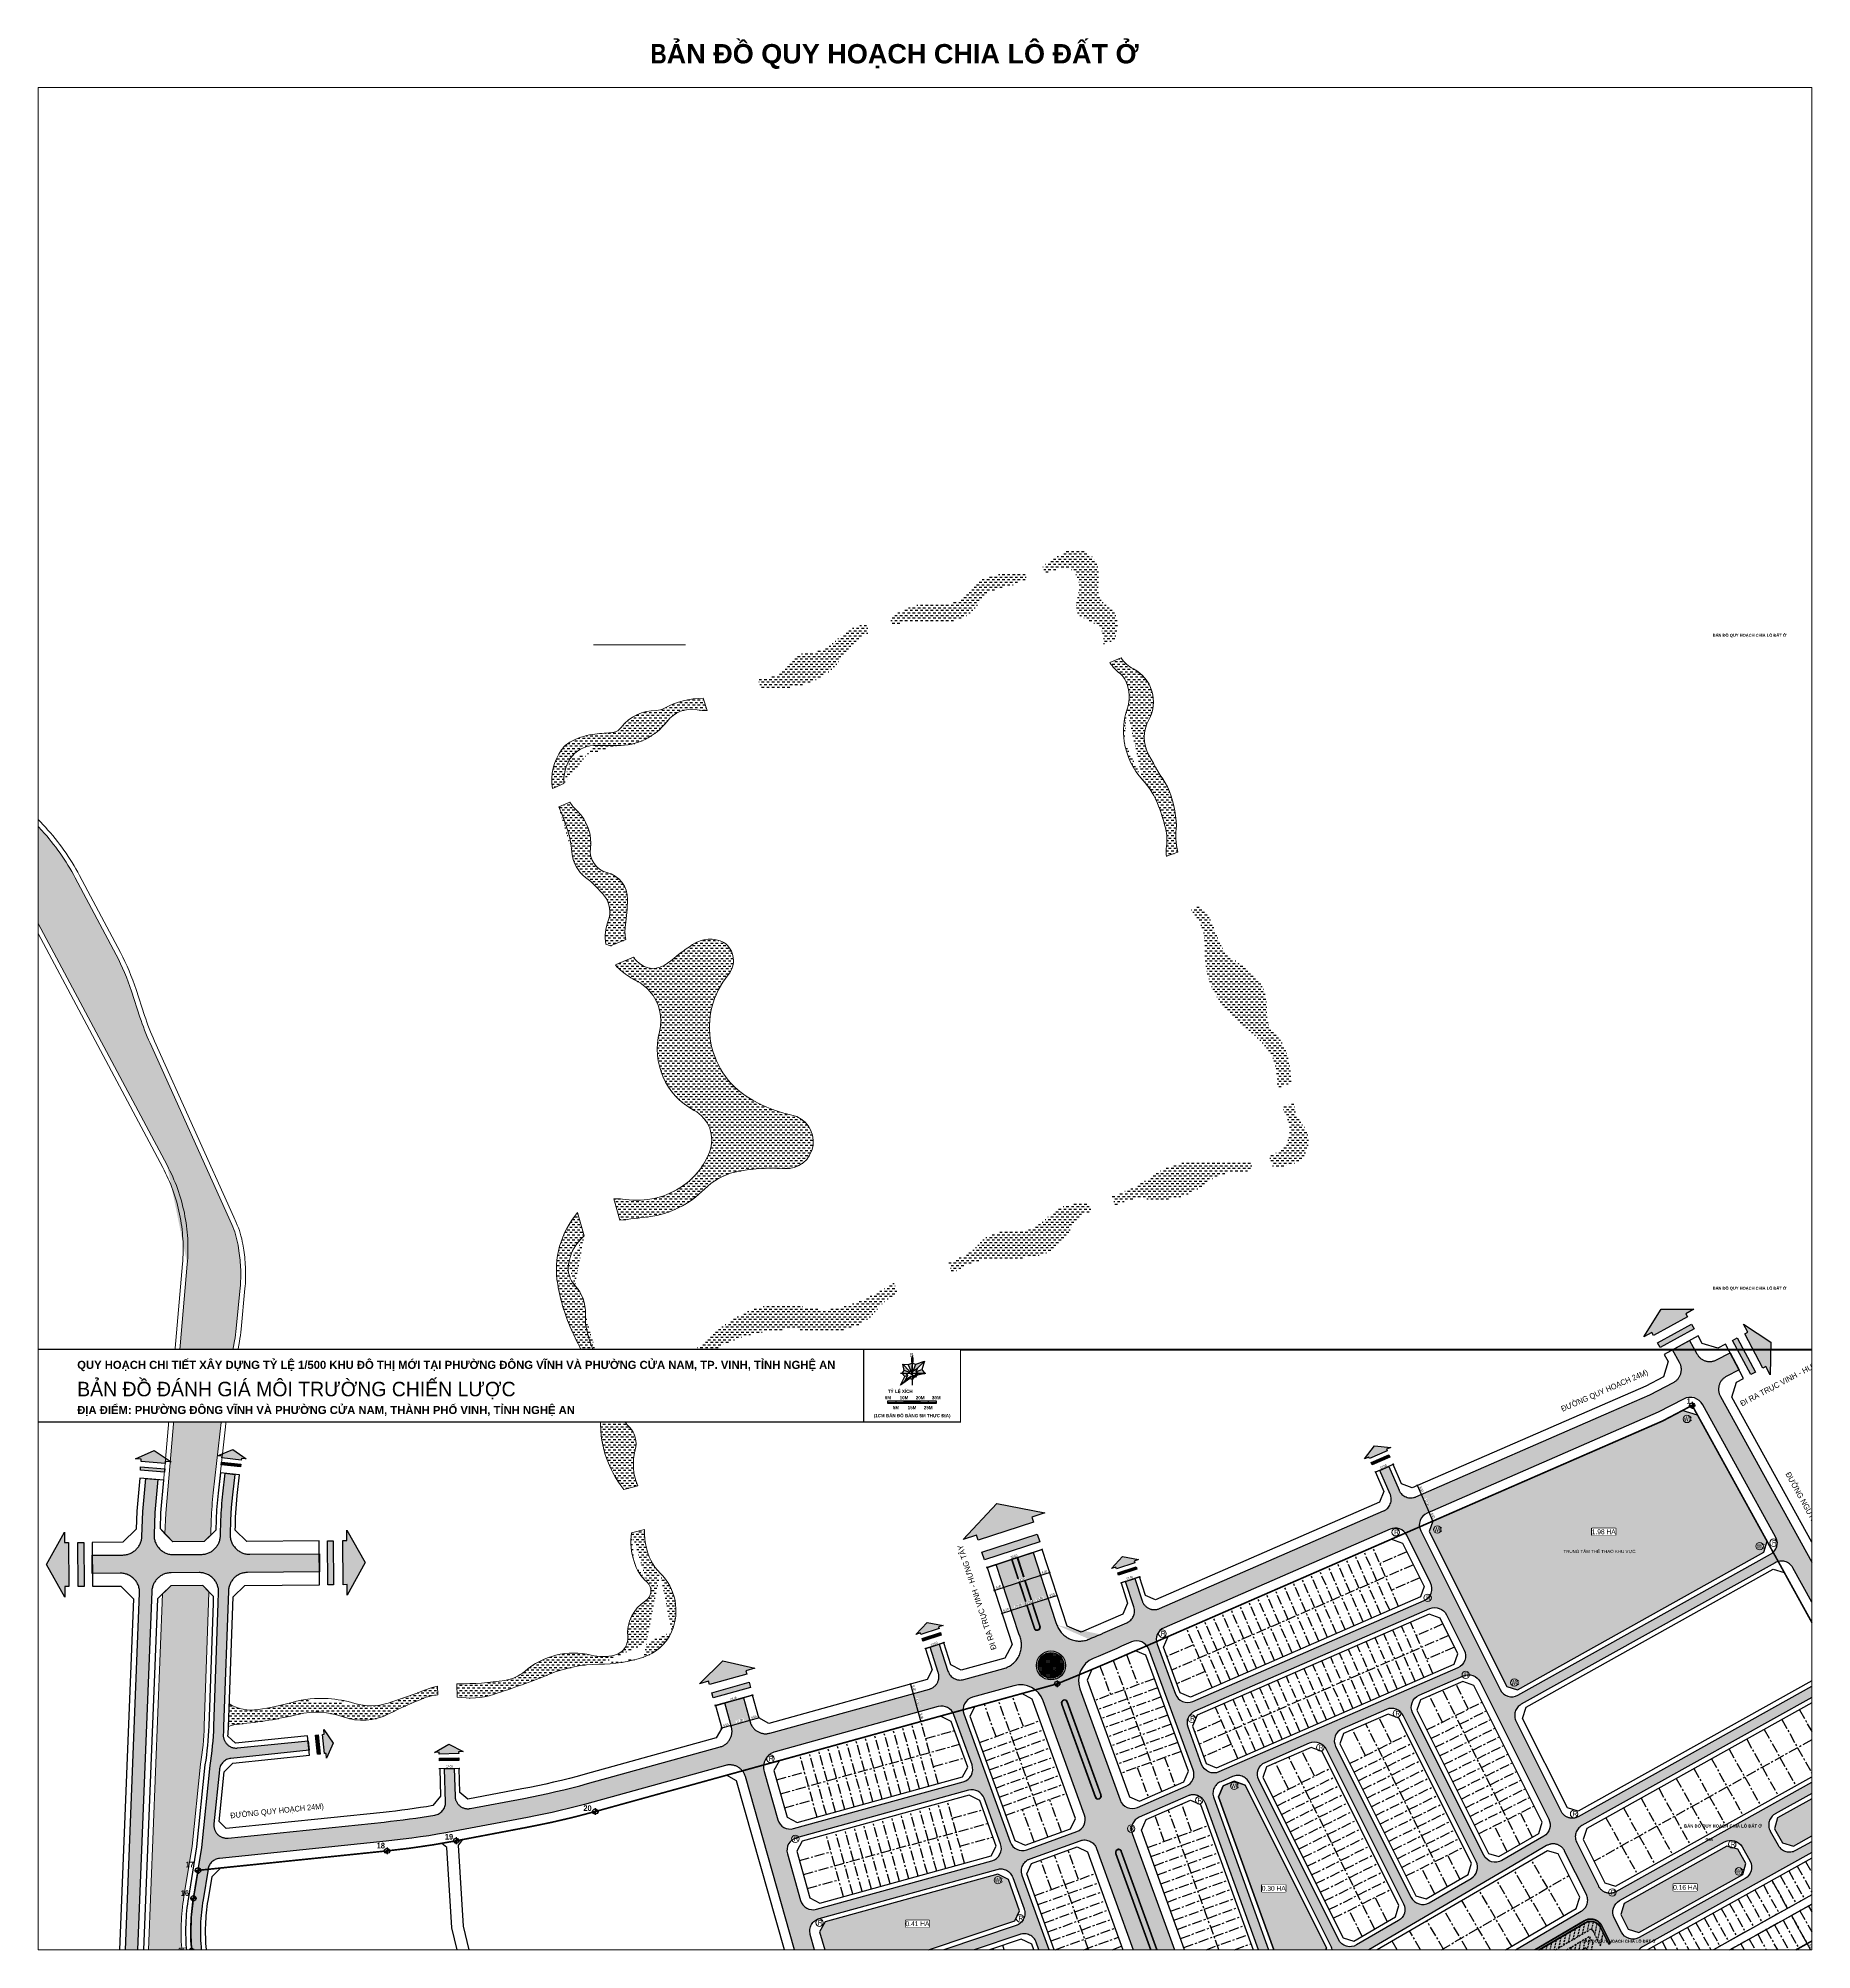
# Paper-space layout 'Layout1' of a CAD drawing. Header units: metres. Extents: x -1330 to -230, y 1447 to 2633.
# The model-space entities are those that its viewports show. They can reach past a viewport. Long polylines and large blocks are cut down to what shows.
import ezdxf
from ezdxf.enums import TextEntityAlignment as Align

# ---------------------------------------------------------------- set-up
doc = ezdxf.new("R2010")
doc.units = ezdxf.units.M
doc.linetypes.add('CENTER', pattern=[2, 1.25, -0.25, 0.25, -0.25])
doc.linetypes.add('HIDDEN', pattern=[0.375, 0.25, -0.125])
doc.layers.get('0').update_dxf_attribs({"linetype": 'CONTINUOUS'})
doc.layers.get('DEFPOINTS').update_dxf_attribs({"linetype": 'CONTINUOUS'})
for name, color, linetype in [('BoThamCo', 94, 'CONTINUOUS'), ('ChiaLo', 128, 'CENTER'), ('CX', 96, 'CONTINUOUS'), ('dien dien tich', 3, 'CONTINUOUS'), ('ghi_chu', 7, 'CONTINUOUS'), ('hacth sdd', 8, 'CONTINUOUS'), ('hatchViaHe+LogDg', 129, 'CONTINUOUS'), ('Khung ban ve', 7, 'CONTINUOUS'), ('KTEN', 7, 'CONTINUOUS'), ('LogDg', 7, 'CONTINUOUS'), ('QH', 7, 'CONTINUOUS'), ('RANHGIOI', 2, 'HIDDEN'), ('TNuoc Thai', 7, 'CONTINUOUS'), ('ViaHeS', 32, 'CONTINUOUS')]:
    doc.layers.add(name, color=color, linetype=linetype)
for name, color, linetype, lineweight in [('datKeSog', 251, 'CONTINUOUS', 13), ('datMatNc', 150, 'CONTINUOUS', 13), ('kt', 37, 'CONTINUOUS', 25)]:
    doc.layers.add(name, color=color, linetype=linetype, lineweight=lineweight)
doc.styles.add('ARIALB', font='VHARIALB.TTF', dxfattribs={"width": 0.75})
doc.styles.add('avantH', font='VHAVAN.TTF', dxfattribs={"height": 10})
doc.styles.add('KTHUOC', font='VHARIALN.TTF', dxfattribs={"width": 0.8})
doc.styles.add('style1', font='VHARIALN.TTF', dxfattribs={"height": 1.2})
doc.styles.add('TD2', font='VHBODO.TTF')
doc.styles.add('text', font='VHARIALN.TTF')
doc.styles.add('VnBlackH', font='VHBLACK.TTF')
doc.dimstyles.new('tien', dxfattribs={"dimscale": 0, "dimtxt": 1.5, "dimasz": 0.75, "dimexe": 0.45, "dimexo": 0, "dimgap": 0.25, "dimtad": 1, "dimzin": 1, "dimtxsty": 'KTHUOC', "dimblk1": 'ARCHTICK', "dimblk2": 'ARCHTICK', "dimsah": 1, "dimcen": 1, "dimdle": 0.45, "dimclrd": 37, "dimclre": 37, "dimclrt": 7, "dimaunit": 1, "dimadec": 0, "dimazin": 0, "dimtfac": 1, "dimtix": 1, "dimtofl": 0, "dimtmove": 2, "dimatfit": 3, "dimldrblk": 'ARCHTICK', "dimfxl": 1, "dimtfill": 1, "dimtolj": 1, "dimtzin": 1, "dimarcsym": 0})
pattern_1 = [(0, (568124.4922, 2065856.43456), (0.3175, 0.3175), [0.15875, -0.47625]), (90, (568124.5716, 2065856.3552), (-0.3175, 0.3175), [0.15875, -0.47625])]

# ---------------------------------------------------------------- blocks, each defined once
blk = doc.blocks.new('moc')
at = {"layer": 'QH', "linetype": 'Continuous'}
h = blk.add_hatch(color=7, dxfattribs=at)
h.paths.add_polyline_path([(0, 0), (0.53, 0, 0.414214), (0, 0.53)])
h.paths.add_polyline_path([(-0.53, 0, 0.414214), (0, -0.53), (0, 0)])
for p, q in [((0, 0.71), (0, -0.71)), ((-0.71, 0), (0.71, 0))]:
    blk.add_line(p, q, dxfattribs=at)
blk.add_circle((0, 0), 0.529, dxfattribs=at)
blk = doc.blocks.new('text tieu de')
at = {"color": 5}
blk.add_wipeout([(0, 0), (572.8, 0), (572.8, -45), (0, -45)], dxfattribs=at).dxf.layer = 'KTEN'
at = {"layer": 'KTEN', "linetype": 'Continuous'}
h = blk.add_hatch(color=10, dxfattribs=at)
h.paths.add_polyline_path([(538.3, -19.4), (535.7, -22), (541.5, -17.9), (542, -16.8)])
h.paths.add_polyline_path([(539.3, -14.9), (536.7, -14.9), (538.3, -16.8), (540.1, -16)])
h.paths.add_polyline_path([(537, -9.1), (537.9, -12.9), (541.1, -14.2), (541.3, -13.5)])
h.paths.add_polyline_path([(542.8, -8.4), (540.4, -9.2), (542.2, -13.4), (542.8, -12.7)])
h.paths.add_polyline_path([(550.4, -7.3), (545.2, -9.1), (543.4, -13.4), (546.1, -11.6)])
h.paths.add_polyline_path([(548.8, -12.4), (545.2, -13.9), (547.1, -14.9), (550.7, -14.9)])
h.paths.add_polyline_path([(544.2, -16.3), (544.9, -17.1), (545.6, -16.1), (544.7, -15.7)])
h.paths.add_polyline_path([(543.4, -16.4), (542.8, -17.1), (542.8, -18.6), (543.8, -17.4)])
for points in [[(527.8, -32.9), (527.8, -33.5), (537.8, -33.5), (537.8, -32.9)], [(547.8, -32.9), (547.8, -31.9), (537.8, -31.9), (537.8, -32.9)], [(547.8, -32.9), (547.8, -33.5), (557.8, -33.5), (557.8, -32.9)]]:
    blk.add_hatch(color=8, dxfattribs=at).paths.add_polyline_path(points)
at = {"layer": 'KTEN', "color": 4}
for p, q in [((541.3, -13.5), (537, -9.1)), ((542.2, -13.4), (540.4, -9.2)), ((542.8, -14.3), (542.8, -10)), ((543.4, -13.4), (545.2, -9.1)), ((546.1, -11.6), (550.4, -7.3)), ((538.3, -19.4), (535.7, -22)), ((539.5, -14.9), (536.7, -14.9)), ((541.1, -14.2), (537.9, -12.9)), ((540.1, -16), (538.3, -16.8)), ((542, -16.8), (541.5, -17.9)), ((543.4, -15.5), (542.1, -14.3)), ((542.1, -15.5), (543.4, -14.3)), ((542.8, -18.8), (542.8, -20.2)), ((543.4, -16.4), (543.8, -17.4)), ((544.2, -16.3), (544.9, -17.1)), ((544.7, -15.7), (545.6, -16.1)), ((545.2, -13.9), (548.8, -12.4)), ((547.1, -14.9), (550.8, -14.9))]:
    blk.add_line(p, q, dxfattribs=at)
at = {"layer": 'KTEN', "color": 7, "linetype": 'Continuous'}
for p, q in [((542.4, -5), (542.4, -8.1)), ((542.5, -5), (542.5, -8.1)), ((542.6, -5), (542.6, -8.1)), ((542.7, -5), (542.7, -8.1)), ((542.8, -3.8), (542.8, -22)), ((542.9, -5), (542.9, -8.1)), ((543, -5), (543, -8.1)), ((543.1, -5), (543.1, -8.1)), ((543.2, -5), (543.2, -8.1)), ((551.3, -14.9), (535.7, -14.9)), ((532.8, -31.9), (532.8, -33.5)), ((542.8, -31.9), (542.8, -33.5)), ((552.8, -31.9), (552.8, -33.5))]:
    blk.add_line(p, q, dxfattribs=at)
at = {"layer": 'KTEN', "const_width": 0.75, "flags": 128}
blk.add_lwpolyline([(0, 0), (572.8, 0), (572.8, -45), (0, -45)], close=True, dxfattribs=at)
blk.add_lwpolyline([(512.8, -45), (512.8, 0)], dxfattribs=at)
at = {"layer": 'KTEN', "color": 7, "linetype": 'Continuous'}
for points in [[(542.8, -18.6), (541.5, -17.9), (535.7, -22), (538.3, -16.8), (536.7, -14.9), (537.9, -12.9), (537, -9.1), (540.4, -9.2), (542.8, -8.4), (545.2, -9.1), (550.4, -7.3), (548.8, -12.4), (550.7, -14.9), (545.6, -16.1), (544.9, -17.1), (543.8, -17.4)], [(557.8, -31.9), (557.8, -33.5), (527.8, -33.5), (527.8, -31.9)]]:
    blk.add_lwpolyline(points, close=True, dxfattribs=at)
at = {"layer": 'KTEN', "color": 4}
blk.add_lwpolyline([(542.8, -12.7), (543.4, -13.4), (546.1, -11.6), (545.2, -13.9), (547.1, -14.9), (544.7, -15.7), (544.2, -16.3), (543.4, -16.4), (542.8, -17.1), (542, -16.8), (538.3, -19.4), (540.1, -16), (539.3, -14.9), (541.1, -14.2), (541.3, -13.5), (542.2, -13.4)], close=True, dxfattribs=at)
at = {"layer": 'KTEN', "color": 7, "linetype": 'Continuous'}
for points in [[(527.8, -32.9), (557.8, -32.9)], [(537.8, -33.5), (537.8, -31.9)], [(547.8, -33.5), (547.8, -31.9)]]:
    blk.add_lwpolyline(points, dxfattribs=at)
at = {"layer": 'KTEN', "linetype": 'Continuous', "ltscale": 15, "style": 'ARIALB'}
for s, p in [('quy ho¹ch chi tiÕt x©y dùng tû lÖ 1/500 khu ®« thÞ míi t¹i ph\xadêng ®«ng vÜnh vµ ph\xadêng cöa nam, tp. vinh, tØnh nghÖ an', (25, -12)), ('®Þa ®iÓm: ph\xadêng ®«ng vÜnh vµ ph\xadêng cöa nam, thµnh phè vinh, tØnh nghÖ an', (25, -40))]:
    blk.add_text(s, height=5, rotation=360, dxfattribs=at).set_placement(p)
at = {"layer": 'KTEN', "linetype": 'Continuous', "style": 'TD2'}
blk.add_text('b', height=2.5, dxfattribs=at).set_placement((541.4, -4.6))
at = {"layer": 'KTEN', "style": 'ARIALB'}
for s, p in [('0m', (527.8, -30.9)), ('5m', (532.8, -37)), ('10m', (537.8, -30.9)), ('15m', (542.8, -37)), ('20m', (547.8, -30.9)), ('25m', (552.8, -37)), ('30m', (557.8, -30.9)), ('(1cm b¶n ®å b»ng 5m thùc ®Þa)', (542.8, -42))]:
    blk.add_text(s, height=2, rotation=360, dxfattribs=at).set_placement(p, align=Align.CENTER)
blk.add_text('tû lÖ xÝch', height=2, rotation=360, dxfattribs=at).set_placement((527.8, -26.9))
at = {"layer": 'KTEN', "color": 5, "style": 'VnBlackH'}
blk.add_attdef('BD', (25, -29), '', height=9, dxfattribs=at)
blk = doc.blocks.new('_ArchTick')
at = {"color": 0, "linetype": 'ByBlock', "const_width": 0.15}
blk.add_lwpolyline([(-0.5, -0.5), (0.5, 0.5)], dxfattribs=at)
blk = doc.blocks.new('*D11')
at = {"layer": 'DEFPOINTS', "color": 0}
for p in [(568597.4, 2066517.2, 0), (568597.4, 2066517.2), (568563.2, 2066506, 0)]:
    blk.add_point(p, dxfattribs=at)
at = {"layer": 'kt', "color": 37, "lineweight": -2}
for p, q in [((568562.8, 2066505.8), (568597.9, 2066517.3)), ((568597.4, 2066517.2), (568597.3, 2066517.6)), ((568563.2, 2066506), (568563.1, 2066506.4))]:
    blk.add_line(p, q, dxfattribs=at)
at = {"layer": 'kt', "color": 37, "lineweight": -2, "xscale": 0.75, "yscale": 0.75, "zscale": 0.75}
for p, rotation in [((568597.4, 2066517.2), 18.08492124932632), ((568563.2, 2066506), 198.0849212493263)]:
    blk.add_blockref('_ArchTick', p, dxfattribs=dict(at, rotation=rotation))
at = {"layer": 'kt', "color": 7, "insert": (568580, 2066512.7), "char_height": 1.5, "attachment_point": 5, "rotation": 18.0849, "style": 'KTHUOC', "bg_fill": 3, "box_fill_scale": 1.1, "bg_fill_color": 256, "bg_fill_true_color": 13158600, "bg_fill_transparency": 9844764}
blk.add_mtext('\\A1;36,00 ', dxfattribs=at)
blk = doc.blocks.new('*D12')
at = {"layer": 'kt', "color": 37, "lineweight": -2}
for p, q in [((568572.1, 2066477.3), (568578.7, 2066479.5)), ((568572.5, 2066477.5), (568572.4, 2066477.9)), ((568578.2, 2066479.3), (568578.4, 2066478.9))]:
    blk.add_line(p, q, dxfattribs=at)
at = {"layer": 'kt', "color": 37, "lineweight": -2, "xscale": 0.75, "yscale": 0.75, "zscale": 0.75}
for p, rotation in [((568572.5, 2066477.5), 198.084921251879), ((568578.2, 2066479.3), 18.08492125187899)]:
    blk.add_blockref('_ArchTick', p, dxfattribs=dict(at, rotation=rotation))
at = {"layer": 'kt', "color": 7, "insert": (568575, 2066479.5), "char_height": 1.5, "attachment_point": 5, "rotation": 18.0849, "style": 'KTHUOC', "bg_fill": 3, "box_fill_scale": 1.1, "bg_fill_color": 256, "bg_fill_true_color": 13158600, "bg_fill_transparency": 9948028}
blk.add_mtext('\\A1;6,00 ', dxfattribs=at)
at = {"layer": 'DEFPOINTS', "color": 0}
for p in [(568572.5, 2066477.5), (568578.2, 2066479.3), (568578.2, 2066479.3)]:
    blk.add_point(p, dxfattribs=at)
blk = doc.blocks.new('*D13')
at = {"layer": 'kt', "color": 37, "lineweight": -2}
for p, q in [((568577.8, 2066479.2), (568588.2, 2066482.6)), ((568578.2, 2066479.3), (568578.1, 2066479.8)), ((568587.7, 2066482.4), (568587.6, 2066482.9))]:
    blk.add_line(p, q, dxfattribs=at)
at = {"layer": 'kt', "color": 37, "lineweight": -2, "xscale": 0.75, "yscale": 0.75, "zscale": 0.75}
for p, rotation in [((568578.2, 2066479.3), 198.0849212518789), ((568587.7, 2066482.4), 18.08492125187895)]:
    blk.add_blockref('_ArchTick', p, dxfattribs=dict(at, rotation=rotation))
at = {"layer": 'kt', "color": 7, "insert": (568582.6, 2066482), "char_height": 1.5, "attachment_point": 5, "rotation": 18.0849, "style": 'KTHUOC', "bg_fill": 3, "box_fill_scale": 1.1, "bg_fill_color": 256, "bg_fill_true_color": 13158600, "bg_fill_transparency": 9964876}
blk.add_mtext('\\A1;10,00 ', dxfattribs=at)
at = {"layer": 'DEFPOINTS', "color": 0}
for p in [(568578.2, 2066479.3), (568587.7, 2066482.4), (568587.7, 2066482.4)]:
    blk.add_point(p, dxfattribs=at)
blk = doc.blocks.new('*D14')
at = {"layer": 'kt', "color": 37, "lineweight": -2}
for p, q in [((568587.3, 2066482.3), (568592, 2066483.8)), ((568587.7, 2066482.4), (568587.6, 2066482.9)), ((568591.6, 2066483.7), (568591.4, 2066484.1))]:
    blk.add_line(p, q, dxfattribs=at)
at = {"layer": 'kt', "color": 37, "lineweight": -2, "xscale": 0.75, "yscale": 0.75, "zscale": 0.75}
for p, rotation in [((568587.7, 2066482.4), 198.0849212518789), ((568591.6, 2066483.7), 18.08492125187895)]:
    blk.add_blockref('_ArchTick', p, dxfattribs=dict(at, rotation=rotation))
at = {"layer": 'kt', "color": 7, "insert": (568589.3, 2066484.2), "char_height": 1.5, "attachment_point": 5, "rotation": 18.0849, "style": 'KTHUOC', "bg_fill": 3, "box_fill_scale": 1.1, "bg_fill_color": 256, "bg_fill_true_color": 13158600, "bg_fill_transparency": 8422536}
blk.add_mtext('\\A1;4,00 ', dxfattribs=at)
at = {"layer": 'DEFPOINTS', "color": 0}
for p in [(568587.7, 2066482.4), (568591.6, 2066483.7), (568591.6, 2066483.7)]:
    blk.add_point(p, dxfattribs=at)
blk = doc.blocks.new('*D15')
at = {"layer": 'kt', "color": 37, "lineweight": -2}
for p, q in [((568591.1, 2066483.5), (568601.5, 2066486.9)), ((568601.1, 2066486.8), (568600.9, 2066487.2)), ((568591.6, 2066483.7), (568591.4, 2066484.1))]:
    blk.add_line(p, q, dxfattribs=at)
at = {"layer": 'kt', "color": 37, "lineweight": -2, "xscale": 0.75, "yscale": 0.75, "zscale": 0.75}
for p, rotation in [((568601.1, 2066486.8), 18.08492125187895), ((568591.6, 2066483.7), 198.0849212518789)]:
    blk.add_blockref('_ArchTick', p, dxfattribs=dict(at, rotation=rotation))
at = {"layer": 'kt', "color": 7, "insert": (568595.9, 2066486.3), "char_height": 1.5, "attachment_point": 5, "rotation": 18.0849, "style": 'KTHUOC', "bg_fill": 3, "box_fill_scale": 1.1, "bg_fill_color": 256, "bg_fill_true_color": 13158600, "bg_fill_transparency": 36076}
blk.add_mtext('\\A1;10,00 ', dxfattribs=at)
at = {"layer": 'DEFPOINTS', "color": 0}
for p in [(568601.1, 2066486.8), (568601.1, 2066486.8), (568591.6, 2066483.7)]:
    blk.add_point(p, dxfattribs=at)
blk = doc.blocks.new('*D16')
at = {"layer": 'kt', "color": 37, "lineweight": -2}
for p, q in [((568600.6, 2066486.6), (568607.2, 2066488.8)), ((568601.1, 2066486.8), (568600.9, 2066487.2)), ((568606.8, 2066488.6), (568606.6, 2066489.1))]:
    blk.add_line(p, q, dxfattribs=at)
at = {"layer": 'kt', "color": 37, "lineweight": -2, "xscale": 0.75, "yscale": 0.75, "zscale": 0.75}
for p, rotation in [((568601.1, 2066486.8), 198.0849212518789), ((568606.8, 2066488.6), 18.08492125187895)]:
    blk.add_blockref('_ArchTick', p, dxfattribs=dict(at, rotation=rotation))
at = {"layer": 'kt', "color": 7, "insert": (568603.6, 2066488.8), "char_height": 1.5, "attachment_point": 5, "rotation": 18.0849, "style": 'KTHUOC', "bg_fill": 3, "box_fill_scale": 1.1, "bg_fill_color": 256, "bg_fill_true_color": 13158600, "bg_fill_transparency": 36076}
blk.add_mtext('\\A1;6,00 ', dxfattribs=at)
at = {"layer": 'DEFPOINTS', "color": 0}
for p in [(568601.1, 2066486.8), (568606.8, 2066488.6), (568606.8, 2066488.6)]:
    blk.add_point(p, dxfattribs=at)
blk = doc.blocks.new('*D17')
at = {"layer": 'kt', "color": 37, "lineweight": -2}
for p, q in [((568567.5, 2066491.6), (568574, 2066493.7)), ((568567.9, 2066491.7), (568567.7, 2066492.2)), ((568573.6, 2066493.6), (568573.4, 2066494))]:
    blk.add_line(p, q, dxfattribs=at)
at = {"layer": 'kt', "color": 37, "lineweight": -2, "xscale": 0.75, "yscale": 0.75, "zscale": 0.75}
for p, rotation in [((568567.9, 2066491.7), 198.0849212511459), ((568573.6, 2066493.6), 18.08492125114585)]:
    blk.add_blockref('_ArchTick', p, dxfattribs=dict(at, rotation=rotation))
at = {"layer": 'kt', "color": 7, "insert": (568570.4, 2066493.8), "char_height": 1.5, "attachment_point": 5, "rotation": 18.0849, "style": 'KTHUOC', "bg_fill": 3, "box_fill_scale": 1.1, "bg_fill_color": 256, "bg_fill_true_color": 13158600, "bg_fill_transparency": 7471169}
blk.add_mtext('\\A1;6,00 ', dxfattribs=at)
at = {"layer": 'DEFPOINTS', "color": 0}
for p in [(568567.9, 2066491.7), (568573.6, 2066493.6), (568573.6, 2066493.6)]:
    blk.add_point(p, dxfattribs=at)
blk = doc.blocks.new('*D18')
at = {"layer": 'DEFPOINTS', "color": 0}
for p in [(568596.4, 2066501), (568596.4, 2066501), (568573.6, 2066493.6)]:
    blk.add_point(p, dxfattribs=at)
at = {"layer": 'kt', "color": 37, "lineweight": -2}
for p, q in [((568573.2, 2066493.5), (568596.8, 2066501.2)), ((568596.4, 2066501), (568596.3, 2066501.5)), ((568573.6, 2066493.6), (568573.4, 2066494))]:
    blk.add_line(p, q, dxfattribs=at)
at = {"layer": 'kt', "color": 37, "lineweight": -2, "xscale": 0.75, "yscale": 0.75, "zscale": 0.75}
for p, rotation in [((568596.4, 2066501), 18.08492125114585), ((568573.6, 2066493.6), 198.0849212511459)]:
    blk.add_blockref('_ArchTick', p, dxfattribs=dict(at, rotation=rotation))
at = {"layer": 'kt', "color": 7, "insert": (568584.6, 2066498.4), "char_height": 1.5, "attachment_point": 5, "rotation": 18.0849, "style": 'KTHUOC', "bg_fill": 3, "box_fill_scale": 1.1, "bg_fill_color": 256, "bg_fill_true_color": 13158600, "bg_fill_transparency": 10006540}
blk.add_mtext('\\A1;24,00 ', dxfattribs=at)
blk = doc.blocks.new('*D19')
at = {"layer": 'kt', "color": 37, "lineweight": -2}
for p, q in [((568596, 2066500.9), (568602.5, 2066503)), ((568596.4, 2066501), (568596.3, 2066501.5)), ((568602.1, 2066502.9), (568602, 2066503.3))]:
    blk.add_line(p, q, dxfattribs=at)
at = {"layer": 'kt', "color": 37, "lineweight": -2, "xscale": 0.75, "yscale": 0.75, "zscale": 0.75}
for p, rotation in [((568596.4, 2066501), 198.0849212511459), ((568602.1, 2066502.9), 18.08492125114585)]:
    blk.add_blockref('_ArchTick', p, dxfattribs=dict(at, rotation=rotation))
at = {"layer": 'kt', "color": 7, "insert": (568598.9, 2066503.1), "char_height": 1.5, "attachment_point": 5, "rotation": 18.0849, "style": 'KTHUOC', "bg_fill": 3, "box_fill_scale": 1.1, "bg_fill_color": 256, "bg_fill_true_color": 13158600, "bg_fill_transparency": 10003580}
blk.add_mtext('\\A1;6,00 ', dxfattribs=at)
at = {"layer": 'DEFPOINTS', "color": 0}
for p in [(568596.4, 2066501), (568602.1, 2066502.9), (568602.1, 2066502.9)]:
    blk.add_point(p, dxfattribs=at)
blk = doc.blocks.new('*D47')
at = {"layer": 'kt', "color": 37, "lineweight": -2}
for p, q in [((569071.7, 2066273), (569075, 2066267)), ((569071.9, 2066272.6), (569072.3, 2066272.9)), ((569074.8, 2066267.4), (569075.2, 2066267.6))]:
    blk.add_line(p, q, dxfattribs=at)
at = {"layer": 'kt', "color": 37, "lineweight": -2, "xscale": 0.75, "yscale": 0.75, "zscale": 0.75}
for p, rotation in [((569071.9, 2066272.6), 119.1612944914055), ((569074.8, 2066267.4), 299.1612944914054)]:
    blk.add_blockref('_ArchTick', p, dxfattribs=dict(at, rotation=rotation))
at = {"layer": 'kt', "color": 7, "insert": (569074.4, 2066270.6), "char_height": 1.5, "attachment_point": 5, "rotation": 299.1613, "style": 'KTHUOC', "bg_fill": 3, "box_fill_scale": 1.1, "bg_fill_color": 256, "bg_fill_true_color": 13158600, "bg_fill_transparency": 8252832}
blk.add_mtext('\\A1;6,00 ', dxfattribs=at)
at = {"layer": 'DEFPOINTS', "color": 0}
for p in [(569071.9, 2066272.6), (569074.8, 2066267.4), (569074.8, 2066267.4)]:
    blk.add_point(p, dxfattribs=at)
blk = doc.blocks.new('*D48')
at = {"layer": 'kt', "color": 37, "lineweight": -2}
for p, q in [((569074.6, 2066267.8), (569079.9, 2066258.3)), ((569074.8, 2066267.4), (569075.2, 2066267.6)), ((569079.7, 2066258.7), (569080.1, 2066258.9))]:
    blk.add_line(p, q, dxfattribs=at)
at = {"layer": 'kt', "color": 37, "lineweight": -2, "xscale": 0.75, "yscale": 0.75, "zscale": 0.75}
for p, rotation in [((569074.8, 2066267.4), 119.1612944914055), ((569079.7, 2066258.7), 299.1612944914054)]:
    blk.add_blockref('_ArchTick', p, dxfattribs=dict(at, rotation=rotation))
at = {"layer": 'kt', "color": 7, "insert": (569078.3, 2066263.6), "char_height": 1.5, "attachment_point": 5, "rotation": 299.1613, "style": 'KTHUOC', "bg_fill": 3, "box_fill_scale": 1.1, "bg_fill_color": 256, "bg_fill_true_color": 13158600, "bg_fill_transparency": 13555432}
blk.add_mtext('\\A1;10,00 ', dxfattribs=at)
at = {"layer": 'DEFPOINTS', "color": 0}
for p in [(569074.8, 2066267.4), (569079.7, 2066258.7), (569079.7, 2066258.7)]:
    blk.add_point(p, dxfattribs=at)
blk = doc.blocks.new('*D57')
at = {"layer": 'kt', "color": 37, "lineweight": -2}
for p, q in [((568840, 2066534.3), (568837.2, 2066540.6)), ((568837.4, 2066540.2), (568837.8, 2066540.4)), ((568839.8, 2066534.7), (568839.4, 2066534.5))]:
    blk.add_line(p, q, dxfattribs=at)
at = {"layer": 'kt', "color": 37, "lineweight": -2, "xscale": 0.75, "yscale": 0.75, "zscale": 0.75}
for p, rotation in [((568837.4, 2066540.2), 113.5516717783161), ((568839.8, 2066534.7), 293.5516717783161)]:
    blk.add_blockref('_ArchTick', p, dxfattribs=dict(at, rotation=rotation))
at = {"layer": 'kt', "color": 7, "insert": (568839.7, 2066537.9), "char_height": 1.5, "attachment_point": 5, "rotation": 293.5517, "style": 'KTHUOC', "bg_fill": 3, "box_fill_scale": 1.1, "bg_fill_color": 256, "bg_fill_true_color": 13158600, "bg_fill_transparency": 7594876}
blk.add_mtext('\\A1;6,00 ', dxfattribs=at)
at = {"layer": 'DEFPOINTS', "color": 0}
for p in [(568837.4, 2066540.2), (568837.4, 2066540.2), (568839.8, 2066534.7)]:
    blk.add_point(p, dxfattribs=at)
blk = doc.blocks.new('*D58')
at = {"layer": 'kt', "color": 37, "lineweight": -2}
for p, q in [((568832.6, 2066551.2), (568832.2, 2066551)), ((568837.6, 2066539.8), (568832.4, 2066551.6)), ((568837.4, 2066540.2), (568837, 2066540))]:
    blk.add_line(p, q, dxfattribs=at)
at = {"layer": 'kt', "color": 37, "lineweight": -2, "xscale": 0.75, "yscale": 0.75, "zscale": 0.75}
for p, rotation in [((568832.6, 2066551.2), 113.5516717783161), ((568837.4, 2066540.2), 293.5516717783161)]:
    blk.add_blockref('_ArchTick', p, dxfattribs=dict(at, rotation=rotation))
at = {"layer": 'kt', "color": 7, "insert": (568836.1, 2066546.2), "char_height": 1.5, "attachment_point": 5, "rotation": 293.5517, "style": 'KTHUOC', "bg_fill": 3, "box_fill_scale": 1.1, "bg_fill_color": 256, "bg_fill_true_color": 13158600, "bg_fill_transparency": 9633964}
blk.add_mtext('\\A1;12,00 ', dxfattribs=at)
at = {"layer": 'DEFPOINTS', "color": 0}
for p in [(568832.6, 2066551.2), (568832.6, 2066551.2), (568837.4, 2066540.2)]:
    blk.add_point(p, dxfattribs=at)
blk = doc.blocks.new('*D59')
at = {"layer": 'kt', "color": 37, "lineweight": -2}
for p, q in [((568830.2, 2066556.7), (568829.8, 2066556.5)), ((568832.8, 2066550.8), (568830, 2066557.1)), ((568832.6, 2066551.2), (568832.2, 2066551))]:
    blk.add_line(p, q, dxfattribs=at)
at = {"layer": 'kt', "color": 37, "lineweight": -2, "xscale": 0.75, "yscale": 0.75, "zscale": 0.75}
for p, rotation in [((568830.2, 2066556.7), 113.5516717783161), ((568832.6, 2066551.2), 293.5516717783161)]:
    blk.add_blockref('_ArchTick', p, dxfattribs=dict(at, rotation=rotation))
at = {"layer": 'kt', "color": 7, "insert": (568832.5, 2066554.4), "char_height": 1.5, "attachment_point": 5, "rotation": 293.5517, "style": 'KTHUOC', "bg_fill": 3, "box_fill_scale": 1.1, "bg_fill_color": 256, "bg_fill_true_color": 13158600, "bg_fill_transparency": 9642588}
blk.add_mtext('\\A1;6,00 ', dxfattribs=at)
at = {"layer": 'DEFPOINTS', "color": 0}
for p in [(568830.2, 2066556.7), (568830.2, 2066556.7), (568832.6, 2066551.2)]:
    blk.add_point(p, dxfattribs=at)
blk = doc.blocks.new('*D60')
at = {"layer": 'kt', "color": 37, "lineweight": -2}
for p, q in [((568522.4, 2066410), (568520.6, 2066416.6)), ((568520.7, 2066416.2), (568521.1, 2066416.3)), ((568522.3, 2066410.4), (568522.7, 2066410.6))]:
    blk.add_line(p, q, dxfattribs=at)
at = {"layer": 'kt', "color": 37, "lineweight": -2, "xscale": 0.75, "yscale": 0.75, "zscale": 0.75}
for p, rotation in [((568520.7, 2066416.2), 105.4590240775315), ((568522.3, 2066410.4), 285.4590240775315)]:
    blk.add_blockref('_ArchTick', p, dxfattribs=dict(at, rotation=rotation))
at = {"layer": 'kt', "color": 7, "insert": (568522.6, 2066413.6), "char_height": 1.5, "attachment_point": 5, "rotation": 285.459, "style": 'KTHUOC', "bg_fill": 3, "box_fill_scale": 1.1, "bg_fill_color": 256, "bg_fill_true_color": 13158600, "bg_fill_transparency": 11442684}
blk.add_mtext('\\A1;6,00 ', dxfattribs=at)
at = {"layer": 'DEFPOINTS', "color": 0}
for p in [(568520.7, 2066416.2), (568520.7, 2066416.2), (568522.3, 2066410.4)]:
    blk.add_point(p, dxfattribs=at)
blk = doc.blocks.new('*D61')
at = {"layer": 'kt', "color": 37, "lineweight": -2}
for p, q in [((568520.8, 2066415.8), (568517.4, 2066428.2)), ((568517.5, 2066427.8), (568517.9, 2066427.9)), ((568520.7, 2066416.2), (568521.1, 2066416.3))]:
    blk.add_line(p, q, dxfattribs=at)
at = {"layer": 'kt', "color": 37, "lineweight": -2, "xscale": 0.75, "yscale": 0.75, "zscale": 0.75}
for p, rotation in [((568517.5, 2066427.8), 105.4590240775315), ((568520.7, 2066416.2), 285.4590240775315)]:
    blk.add_blockref('_ArchTick', p, dxfattribs=dict(at, rotation=rotation))
at = {"layer": 'kt', "color": 7, "insert": (568520.2, 2066422.3), "char_height": 1.5, "attachment_point": 5, "rotation": 285.459, "style": 'KTHUOC', "bg_fill": 3, "box_fill_scale": 1.1, "bg_fill_color": 256, "bg_fill_true_color": 13158600, "bg_fill_transparency": 11437708}
blk.add_mtext('\\A1;12,00 ', dxfattribs=at)
at = {"layer": 'DEFPOINTS', "color": 0}
for p in [(568517.5, 2066427.8), (568517.5, 2066427.8), (568520.7, 2066416.2)]:
    blk.add_point(p, dxfattribs=at)
blk = doc.blocks.new('*D62')
at = {"layer": 'kt', "color": 37, "lineweight": -2}
for p, q in [((568517.6, 2066427.3), (568515.8, 2066434)), ((568515.9, 2066433.6), (568516.3, 2066433.7)), ((568517.5, 2066427.8), (568517.9, 2066427.9))]:
    blk.add_line(p, q, dxfattribs=at)
at = {"layer": 'kt', "color": 37, "lineweight": -2, "xscale": 0.75, "yscale": 0.75, "zscale": 0.75}
for p, rotation in [((568515.9, 2066433.6), 105.4590240775315), ((568517.5, 2066427.8), 285.4590240775315)]:
    blk.add_blockref('_ArchTick', p, dxfattribs=dict(at, rotation=rotation))
at = {"layer": 'kt', "color": 7, "insert": (568517.8, 2066431), "char_height": 1.5, "attachment_point": 5, "rotation": 285.459, "style": 'KTHUOC', "bg_fill": 3, "box_fill_scale": 1.1, "bg_fill_color": 256, "bg_fill_true_color": 13158600, "bg_fill_transparency": 11446012}
blk.add_mtext('\\A1;6,00 ', dxfattribs=at)
at = {"layer": 'DEFPOINTS', "color": 0}
for p in [(568515.9, 2066433.6), (568515.9, 2066433.6), (568517.5, 2066427.8)]:
    blk.add_point(p, dxfattribs=at)
blk = doc.blocks.new('*D63')
at = {"layer": 'DEFPOINTS', "color": 0}
for p in [(568417.8, 2066426.8, 0), (568417.8, 2066426.8), (568394.7, 2066420.3, 0)]:
    blk.add_point(p, dxfattribs=at)
at = {"layer": 'kt', "color": 37, "lineweight": -2}
for p, q in [((568394.3, 2066420.2), (568418.3, 2066426.9)), ((568417.8, 2066426.8), (568417.7, 2066427.2)), ((568394.7, 2066420.3), (568394.6, 2066420.7))]:
    blk.add_line(p, q, dxfattribs=at)
at = {"layer": 'kt', "color": 37, "lineweight": -2, "xscale": 0.75, "yscale": 0.75, "zscale": 0.75}
for p, rotation in [((568417.8, 2066426.8), 15.61362976841255), ((568394.7, 2066420.3), 195.6136297684126)]:
    blk.add_blockref('_ArchTick', p, dxfattribs=dict(at, rotation=rotation))
at = {"layer": 'kt', "color": 7, "insert": (568406, 2066424.6), "char_height": 1.5, "attachment_point": 5, "rotation": 15.6136, "style": 'KTHUOC', "bg_fill": 3, "box_fill_scale": 1.1, "bg_fill_color": 256, "bg_fill_true_color": 13158600, "bg_fill_transparency": 12650956}
blk.add_mtext('\\A1;24,00 ', dxfattribs=at)
blk = doc.blocks.new('*D64')
at = {"layer": 'kt', "color": 37, "lineweight": -2}
for p, q in [((568398.2, 2066406.2), (568404.8, 2066408.1)), ((568398.6, 2066406.3), (568398.8, 2066405.9)), ((568404.4, 2066407.9), (568404.3, 2066408.4))]:
    blk.add_line(p, q, dxfattribs=at)
at = {"layer": 'kt', "color": 37, "lineweight": -2, "xscale": 0.75, "yscale": 0.75, "zscale": 0.75}
for p, rotation in [((568398.6, 2066406.3), 195.6136297700465), ((568404.4, 2066407.9), 15.61362977004648)]:
    blk.add_blockref('_ArchTick', p, dxfattribs=dict(at, rotation=rotation))
at = {"layer": 'kt', "color": 7, "insert": (568401.2, 2066408.2), "char_height": 1.5, "attachment_point": 5, "rotation": 15.6136, "style": 'KTHUOC', "bg_fill": 3, "box_fill_scale": 1.1, "bg_fill_color": 256, "bg_fill_true_color": 13158600, "bg_fill_transparency": 12658332}
blk.add_mtext('\\A1;6,00 ', dxfattribs=at)
at = {"layer": 'DEFPOINTS', "color": 0}
for p in [(568398.6, 2066406.3, 0), (568404.4, 2066407.9), (568404.4, 2066407.9)]:
    blk.add_point(p, dxfattribs=at)
blk = doc.blocks.new('*D65')
at = {"layer": 'kt', "color": 37, "lineweight": -2}
for p, q in [((568404, 2066407.8), (568416.4, 2066411.3)), ((568404.4, 2066407.9), (568404.5, 2066407.5)), ((568416, 2066411.1), (568415.9, 2066411.6))]:
    blk.add_line(p, q, dxfattribs=at)
at = {"layer": 'kt', "color": 37, "lineweight": -2, "xscale": 0.75, "yscale": 0.75, "zscale": 0.75}
for p, rotation in [((568404.4, 2066407.9), 195.6136297700465), ((568416, 2066411.2), 15.61362977004645)]:
    blk.add_blockref('_ArchTick', p, dxfattribs=dict(at, rotation=rotation))
at = {"layer": 'kt', "color": 7, "insert": (568409.9, 2066410.7), "char_height": 1.5, "attachment_point": 5, "rotation": 15.6136, "style": 'KTHUOC', "bg_fill": 3, "box_fill_scale": 1.1, "bg_fill_color": 256, "bg_fill_true_color": 13158600, "bg_fill_transparency": 12574428}
blk.add_mtext('\\A1;12,00 ', dxfattribs=at)
at = {"layer": 'DEFPOINTS', "color": 0}
for p in [(568404.4, 2066407.9), (568416, 2066411.2), (568416, 2066411.1)]:
    blk.add_point(p, dxfattribs=at)
blk = doc.blocks.new('*D66')
at = {"layer": 'kt', "color": 37, "lineweight": -2}
for p, q in [((568415.5, 2066411.1), (568422.2, 2066412.9)), ((568416, 2066411.1), (568415.9, 2066411.6)), ((568421.8, 2066412.7), (568421.6, 2066413.2))]:
    blk.add_line(p, q, dxfattribs=at)
at = {"layer": 'kt', "color": 37, "lineweight": -2, "xscale": 0.75, "yscale": 0.75, "zscale": 0.75}
for p, rotation in [((568416, 2066411.2), 195.6136297700465), ((568421.8, 2066412.8), 15.61362977004645)]:
    blk.add_blockref('_ArchTick', p, dxfattribs=dict(at, rotation=rotation))
at = {"layer": 'kt', "color": 7, "insert": (568418.6, 2066413.1), "char_height": 1.5, "attachment_point": 5, "rotation": 15.6136, "style": 'KTHUOC', "bg_fill": 3, "box_fill_scale": 1.1, "bg_fill_color": 256, "bg_fill_true_color": 13158600, "bg_fill_transparency": 4390977}
blk.add_mtext('\\A1;6,00 ', dxfattribs=at)
at = {"layer": 'DEFPOINTS', "color": 0}
for p in [(568416, 2066411.1), (568421.8, 2066412.8), (568421.8, 2066412.7, 0)]:
    blk.add_point(p, dxfattribs=at)
blk = doc.blocks.new('*D67')
at = {"layer": 'kt', "color": 37, "lineweight": -2}
for p, q in [((568236.2, 2066381.3), (568223.3, 2066381)), ((568223.8, 2066381), (568223.8, 2066381.4)), ((568235.8, 2066381.3), (568235.8, 2066380.8))]:
    blk.add_line(p, q, dxfattribs=at)
at = {"layer": 'kt', "color": 37, "lineweight": -2, "xscale": 0.75, "yscale": 0.75, "zscale": 0.75}
for p, rotation in [((568223.8, 2066381), 181.5740428246516), ((568235.8, 2066381.3), 1.574042824651665)]:
    blk.add_blockref('_ArchTick', p, dxfattribs=dict(at, rotation=rotation))
at = {"layer": 'kt', "color": 7, "insert": (568229.7, 2066382.3), "char_height": 1.5, "attachment_point": 5, "rotation": 1.574, "style": 'KTHUOC', "bg_fill": 3, "box_fill_scale": 1.1, "bg_fill_color": 256, "bg_fill_true_color": 13158600, "bg_fill_transparency": 12855884}
blk.add_mtext('\\A1;12,00 ', dxfattribs=at)
at = {"layer": 'DEFPOINTS', "color": 0}
for p in [(568223.8, 2066381, 0), (568223.8, 2066381), (568235.8, 2066381.3, 0)]:
    blk.add_point(p, dxfattribs=at)
blk = doc.blocks.new('*D89')
at = {"layer": 'kt', "color": 37, "lineweight": -2}
for p, q in [((568536.8, 2066459.4), (568524.6, 2066455.4)), ((568525, 2066455.5), (568524.9, 2066455.9)), ((568536.4, 2066459.2), (568536.3, 2066459.7))]:
    blk.add_line(p, q, dxfattribs=at)
at = {"layer": 'kt', "color": 37, "lineweight": -2, "xscale": 0.75, "yscale": 0.75, "zscale": 0.75}
for p, rotation in [((568525, 2066455.5), 198.0849212483414), ((568536.4, 2066459.2), 18.08492124834138)]:
    blk.add_blockref('_ArchTick', p, dxfattribs=dict(at, rotation=rotation))
at = {"layer": 'kt', "color": 7, "insert": (568530.4, 2066458.5), "char_height": 1.5, "attachment_point": 5, "rotation": 18.0849, "style": 'KTHUOC', "bg_fill": 3, "box_fill_scale": 1.1, "bg_fill_color": 256, "bg_fill_true_color": 13158600, "bg_fill_transparency": 10170588}
blk.add_mtext('\\A1;12,00 ', dxfattribs=at)
at = {"layer": 'DEFPOINTS', "color": 0}
for p in [(568525, 2066455.5, 0), (568525, 2066455.5), (568536.4, 2066459.2, 0)]:
    blk.add_point(p, dxfattribs=at)
blk = doc.blocks.new('*D90')
at = {"layer": 'kt', "color": 37, "lineweight": -2}
for p, q in [((568658.2, 2066500.2), (568645.9, 2066496.2)), ((568657.7, 2066500.1), (568657.9, 2066499.6)), ((568646.3, 2066496.3), (568646.5, 2066495.9))]:
    blk.add_line(p, q, dxfattribs=at)
at = {"layer": 'kt', "color": 37, "lineweight": -2, "xscale": 0.75, "yscale": 0.75, "zscale": 0.75}
for p, rotation in [((568646.3, 2066496.3), 198.0849212539488), ((568657.7, 2066500.1), 18.08492125394881)]:
    blk.add_blockref('_ArchTick', p, dxfattribs=dict(at, rotation=rotation))
at = {"layer": 'kt', "color": 7, "insert": (568651.7, 2066499.3), "char_height": 1.5, "attachment_point": 5, "rotation": 18.0849, "style": 'KTHUOC', "bg_fill": 3, "box_fill_scale": 1.1, "bg_fill_color": 256, "bg_fill_true_color": 13158600, "bg_fill_transparency": 10486060}
blk.add_mtext('\\A1;12,00 ', dxfattribs=at)
at = {"layer": 'DEFPOINTS', "color": 0}
for p in [(568657.7, 2066500.1, 0), (568646.3, 2066496.3, 0), (568646.3, 2066496.3)]:
    blk.add_point(p, dxfattribs=at)
blk = doc.blocks.new('*D91')
at = {"layer": 'kt', "color": 37, "lineweight": -2}
for p, q in [((568815.5, 2066570), (568803.7, 2066564.8)), ((568815.1, 2066569.8), (568814.9, 2066570.2)), ((568804.1, 2066565), (568803.9, 2066565.4))]:
    blk.add_line(p, q, dxfattribs=at)
at = {"layer": 'kt', "color": 37, "lineweight": -2, "xscale": 0.75, "yscale": 0.75, "zscale": 0.75}
for p, rotation in [((568815.1, 2066569.8), 23.55167177277694), ((568804.1, 2066565), 203.5516717727769)]:
    blk.add_blockref('_ArchTick', p, dxfattribs=dict(at, rotation=rotation))
at = {"layer": 'kt', "color": 7, "insert": (568809.1, 2066568.4), "char_height": 1.5, "attachment_point": 5, "rotation": 23.5517, "style": 'KTHUOC', "bg_fill": 3, "box_fill_scale": 1.1, "bg_fill_color": 256, "bg_fill_true_color": 13158600, "bg_fill_transparency": 10589036}
blk.add_mtext('\\A1;12,00 ', dxfattribs=at)
at = {"layer": 'DEFPOINTS', "color": 0}
for p in [(568815.1, 2066569.8, 0), (568804.1, 2066565, 0), (568804.1, 2066565)]:
    blk.add_point(p, dxfattribs=at)
blk = doc.blocks.new('ưetwqy')
at = {"layer": 'dien dien tich', "color": 250, "lineweight": -3}
blk.add_lwpolyline([(586657, 2125658), (586784, 2125658), (586784, 2125620), (586657, 2125620)], close=True, dxfattribs=at)
at = {"color": 7, "lineweight": -3}
blk.add_wipeout([(586657, 2125658), (586784, 2125658), (586784, 2125620), (586657, 2125620)], dxfattribs=at).dxf.layer = 'dien dien tich'
at = {"layer": 'dien dien tich', "color": 7, "lineweight": -3, "style": 'text'}
blk.add_attdef('30.00HA', text='', height=26, dxfattribs=at).set_placement((586720, 2125626), align=Align.CENTER)

msp = doc.modelspace()

# ---------------------------------------------------------------- hatches: boundary and pattern name
at = {"layer": 'hacth sdd'}
h = msp.add_hatch(dxfattribs=at)
h.set_pattern_fill('DASH', color=152, scale=0.5, style=0)
edge = h.paths.add_edge_path()
edge.add_line((568089.409, 2066606.832), (568096.553, 2066646.556))
edge.add_arc((568006.99, 2066662.663), 91, 349.804947, 354.593269)
edge.add_line((568097.585, 2066654.088), (568099.971, 2066679.297))
edge.add_arc((568009.376, 2066687.871), 91, 354.593269, 369.142148)
edge.add_line((568099.22, 2066702.33), (568098.647, 2066705.89))
edge.add_arc((568048.295, 2066697.787), 51, 9.142148, 24.272488)
edge.add_line((568094.787, 2066718.752), (568044.084, 2066831.19))
edge.add_arc((568189.028, 2066896.551), 159, 198.053673, 204.272488, ccw=False)
edge.add_line((568037.856, 2066847.276), (568032.575, 2066863.48))
edge.add_arc((567898.517, 2066819.783), 141, 18.053673, 27.951234)
edge.add_line((568023.069, 2066885.872), (567997.649, 2066933.778))
edge.add_arc((567873.097, 2066867.689), 141, 27.951234, 42.536621)
edge.add_line((567976.992, 2066963.013), (567951.331, 2066990.981))
edge.add_line((567951.331, 2066990.981), (567689.896, 2067243.945))
edge.add_arc((567906.85, 2067468.166), 312, 207.978427, 225.943486, ccw=False)
edge.add_line((567631.316, 2067321.794), (567598.647, 2067383.29))
edge.add_line((567598.647, 2067383.29), (567595.943, 2067384.118))
edge.add_line((567595.943, 2067384.118), (567573.446, 2067372.167))
edge.add_line((567573.446, 2067372.167), (567611.327, 2067300.858))
edge.add_arc((567876.264, 2067441.599), 300, 207.978427, 225.943486)
edge.add_line((567667.654, 2067226.003), (567890.389, 2067010.486))
edge.add_line((567890.389, 2067010.486), (567955.48, 2066935.546))
edge.add_arc((567872.055, 2066863.085), 110.5, 28.05827, 40.976844, ccw=False)
edge.add_line((567969.568, 2066915.061), (568054.63, 2066755.473))
edge.add_arc((567957.118, 2066703.497), 110.5, -4.937905, 28.05827, ccw=False)
edge.add_line((568067.207, 2066693.986), (568053.878, 2066539.704))
edge.add_line((568053.878, 2066539.704), (568053.366, 2066526.851))
edge.add_line((568053.366, 2066526.851), (568058.164, 2066521.895))
edge.add_line((568058.164, 2066521.895), (568077.658, 2066522.039))
edge.add_line((568077.658, 2066522.039), (568081.784, 2066526.064))
edge.add_line((568081.784, 2066526.064), (568082.097, 2066535.75))
edge.add_arc((568290.988, 2066529.003), 209, 173.597711, 178.150199, ccw=False)
edge.add_line((568083.292, 2066552.308), (568089.409, 2066606.832))
h = msp.add_hatch(dxfattribs=at)
h.set_pattern_fill('DASH', color=152, scale=0.5, style=0)
edge = h.paths.add_edge_path()
edge.add_spline(control_points=[(568642.691, 2067081.657), (568643.956, 2067087.754), (568646.076, 2067097.978), (568627.516, 2067107.115), (568637.707, 2067129.212), (568617.067, 2067140.757), (568606.17, 2067132.272), (568599.867, 2067128.468), (568597.649, 2067127.13)], knot_values=[0, 0, 0, 0, 16.38690249, 27.47690812, 51.77139965, 67.27100496, 81.7593237, 89.6203522, 89.6203522, 89.6203522, 89.6203522], degree=3, periodic=0)
edge.add_line((568597.649, 2067127.13), (568599.665, 2067121.875))
edge.add_spline(control_points=[(568599.665, 2067121.875), (568605.063, 2067124.695), (568614.249, 2067129.495), (568623.546, 2067113.912), (568612.506, 2067095.52), (568635.435, 2067091.999), (568635.464, 2067082.079), (568635.474, 2067078.567)], knot_values=[0, 0, 0, 0, 15.35267876, 26.1285967, 44.17689688, 61.91366304, 71.63290256, 71.63290256, 71.63290256, 71.63290256], degree=3, periodic=0)
edge.add_line((568635.474, 2067078.567), (568642.691, 2067081.657))
h = msp.add_hatch(dxfattribs=at)
h.set_pattern_fill('DASH', color=152, scale=0.5, style=0)
edge = h.paths.add_edge_path()
edge.add_spline(control_points=[(568504.502, 2067090.744), (568509.414, 2067091.576), (568522.227, 2067093.569), (568540.464, 2067090.087), (568555.748, 2067099.071), (568562.608, 2067112.248), (568576.604, 2067113.983), (568584.675, 2067117.432), (568587.953, 2067118.901)], knot_values=[1.66789839, 1.66789839, 1.66789839, 1.66789839, 16.60410357, 40.55925442, 54.5777989, 66.72790106, 82.33938133, 93.21421655, 93.21421655, 93.21421655, 93.21421655], degree=3, periodic=0)
edge.add_line((568587.953, 2067118.901), (568586.327, 2067123.141))
edge.add_spline(control_points=[(568586.327, 2067123.141), (568584.16, 2067122.581), (568580.007, 2067121.647), (568571.388, 2067122.306), (568560.141, 2067120.754), (568552.363, 2067109.713), (568539.709, 2067101.668), (568521.22, 2067105.533), (568509.51, 2067099.102), (568502.813, 2067095.146)], knot_values=[1.98483741, 1.98483741, 1.98483741, 1.98483741, 8.63171936, 14.70402159, 28.02695186, 39.84387873, 53.80567759, 70.32657125, 92.79525079, 92.79525079, 92.79525079, 92.79525079], degree=3, periodic=0)
edge.add_line((568502.813, 2067095.146), (568504.502, 2067090.744))
h = msp.add_hatch(dxfattribs=at)
h.set_pattern_fill('DASH', color=152, scale=0.5, style=0)
edge = h.paths.add_edge_path()
edge.add_spline(control_points=[(568423.28, 2067050.509), (568431.473, 2067050.86), (568447.608, 2067051.552), (568468.9, 2067061.82), (568477.743, 2067078.397), (568486.5, 2067083.668), (568490.29, 2067085.912)], knot_values=[0, 0, 0, 0, 24.56759722, 48.38070987, 66.60729735, 78.66734524, 78.66734524, 78.66734524, 78.66734524], degree=3, periodic=0)
edge.add_line((568490.29, 2067085.912), (568488.253, 2067091.222))
edge.add_spline(control_points=[(568488.253, 2067091.222), (568483.917, 2067090.055), (568473.527, 2067087.227), (568463.534, 2067072.181), (568444.964, 2067074.843), (568437.509, 2067059.438), (568427.39, 2067057.986), (568421.131, 2067057.087)], knot_values=[0, 0, 0, 0, 13.21065205, 31.69789123, 48.43176576, 59.34864748, 77.05123846, 77.05123846, 77.05123846, 77.05123846], degree=3, periodic=0)
edge.add_line((568421.131, 2067057.087), (568423.28, 2067050.509))
h = msp.add_hatch(dxfattribs=at)
h.set_pattern_fill('DASH', color=152, scale=0.5, style=0)
edge = h.paths.add_edge_path()
edge.add_line((568639.417, 2067067.201), (568646.353, 2067070.171))
edge.add_arc((568663.589, 2067081.535), 20.645, 213.397786, 242.532737)
edge.add_arc((568643.474, 2067042.841), 22.965, -28.835444, 62.532737, ccw=False)
edge.add_arc((568683.538, 2067020.783), 22.77, 151.164556, 208.835444)
edge.add_arc((569018.193, 2067205.031), 404.792, 208.835444, 212.063098)
edge.add_arc((568613.088, 2066963.281), 67.624, 2.329076, 23.407623, ccw=False)
edge.add_arc((568731.206, 2066960.425), 50.86, 173.673601, 192.233438)
edge.add_line((568681.501, 2066949.648), (568674.438, 2066947.018))
edge.add_arc((568702.277, 2066950.474), 28.053, 177.196637, 187.075426, ccw=False)
edge.add_arc((568649.314, 2066957.238), 25.52, 347.80193, 372.19807)
edge.add_arc((568568.938, 2066939.863), 107.752, 12.19807, 20.83043)
edge.add_arc((568621.531, 2066959.873), 51.482, 20.83043, 42.18611)
edge.add_arc((568693.704, 2067025.284), 45.923, 188.809736, 222.18611, ccw=False)
edge.add_arc((568690.237, 2067024.747), 42.414, 161.347437, 188.809736, ccw=False)
edge.add_arc((568627.12, 2067046.052), 24.202, 341.347437, 383.243289)
edge.add_arc((568638.164, 2067050.796), 12.183, 23.243289, 51.415632)
edge.add_arc((568664.957, 2067084.377), 30.778, 213.92181, 231.415632, ccw=False)
h = msp.add_hatch(dxfattribs=at)
h.set_pattern_fill('DASH', color=152, scale=0.5, style=0)
edge = h.paths.add_edge_path()
edge.add_line((568389.66, 2067037.489), (568387.199, 2067045.026))
edge.add_arc((568386.94, 2066996.372), 48.655, 89.694668, 119.226307)
edge.add_arc((568358.103, 2067047.913), 10.405, 269.633439, 299.226307, ccw=False)
edge.add_arc((568357.862, 2067010.268), 27.241, 89.633439, 142.214399)
edge.add_arc((568329.631, 2067032.155), 8.481, 273.13639, 322.214399, ccw=False)
edge.add_arc((568337.968, 2066880.004), 143.898, 93.13639, 97.75729)
edge.add_arc((568323.812, 2066983.918), 39.024, 97.75729, 119.648991)
edge.add_arc((568312.492, 2067003.805), 16.141, 119.648991, 144.925003)
edge.add_arc((568326.346, 2066994.078), 33.068, 144.925003, 188.6188)
edge.add_line((568293.651, 2066989.122), (568300.752, 2066992.14))
edge.add_arc((568325.81, 2066993.937), 25.123, 146.963726, 184.10059, ccw=False)
edge.add_arc((568319.605, 2066997.972), 17.722, 90.971707, 146.963726, ccw=False)
edge.add_arc((568326.636, 2066583.451), 432.302, 89.028293, 90.971707, ccw=False)
edge.add_arc((568334.607, 2067053.385), 37.699, 269.028293, 323.029533)
edge.add_arc((568379.887, 2067019.3), 18.976, 79.543627, 143.029533, ccw=False)
edge.add_arc((568388.666, 2067066.87), 29.397, 259.543627, 271.937991)
h = msp.add_hatch(dxfattribs=at)
h.set_pattern_fill('DASH', color=152, scale=0.5, style=0)
edge = h.paths.add_edge_path()
edge.add_line((568304.469, 2066980.681), (568297.539, 2066977.736))
edge.add_arc((568169.013, 2066918.573), 141.488, 21.179069, 24.717552, ccw=False)
edge.add_arc((568230.222, 2066942.289), 75.846, 5.414675, 21.179069, ccw=False)
edge.add_arc((568327.91, 2066951.548), 22.28, 185.414675, 232.21533)
edge.add_arc((568273.154, 2066880.918), 67.089, 38.092573, 52.21533, ccw=False)
edge.add_arc((568313.612, 2066912.632), 15.683, -21.123391, 38.092573, ccw=False)
edge.add_arc((568353.707, 2066897.142), 27.301, 158.876609, 189.564721)
edge.add_line((568326.786, 2066892.606), (568329.615, 2066891.404))
edge.add_line((568329.615, 2066891.404), (568339.152, 2066895.458))
edge.add_arc((568365.8, 2066900.603), 27.14, 172.055005, 190.927763, ccw=False)
edge.add_arc((568199.514, 2066923.81), 140.757, 352.055005, 358.539903)
edge.add_arc((568323.317, 2066920.654), 16.914, 358.539903, 436.131371)
edge.add_arc((568330.598, 2066950.144), 13.462, 172.820003, 256.131371, ccw=False)
edge.add_arc((568289.661, 2066955.301), 27.799, 352.820003, 405.749151)
edge.add_arc((568325.81, 2066993.937), 25.123, 211.84542, 228.182779, ccw=False)
h = msp.add_hatch(dxfattribs=at)
h.set_pattern_fill('DASH', color=152, scale=0.5, style=0)
edge = h.paths.add_edge_path()
edge.add_spline(control_points=[(568751.938, 2066806.658), (568751.567, 2066813.132), (568750.695, 2066823.61), (568744.801, 2066834.468), (568735.252, 2066842.91), (568738.625, 2066858.462), (568730.459, 2066873.42), (568718.367, 2066880.998), (568706.146, 2066891.633), (568703.902, 2066907.095), (568697.108, 2066914.025), (568694.806, 2066916.187)], knot_values=[2.19890317, 2.19890317, 2.19890317, 2.19890317, 21.39537292, 33.47138074, 38.29174095, 58.51254344, 73.76217088, 86.77322002, 101.11945354, 120.722748, 130.04883579, 130.04883579, 130.04883579, 130.04883579], degree=3, periodic=0)
edge.add_line((568694.806, 2066916.187), (568689.502, 2066914.213))
edge.add_spline(control_points=[(568689.502, 2066914.213), (568692.713, 2066909.989), (568699.462, 2066900.281), (568696.853, 2066878.611), (568706.748, 2066853.792), (568726.605, 2066839.232), (568742.397, 2066822.693), (568743.286, 2066810.162), (568743.281, 2066803.377)], knot_values=[5.26964174, 5.26964174, 5.26964174, 5.26964174, 20.62385438, 40.01522005, 67.61213282, 96.09970344, 113.6683858, 133.21036974, 133.21036974, 133.21036974, 133.21036974], degree=3, periodic=0)
edge.add_line((568743.281, 2066803.377), (568751.938, 2066806.658))
h = msp.add_hatch(dxfattribs=at)
h.set_pattern_fill('DASH', color=152, scale=0.5, style=0)
edge = h.paths.add_edge_path()
edge.add_line((568335.542, 2066721.274), (568331.809, 2066734.631))
edge.add_arc((568332.372, 2066689.437), 45.197, 81.801543, 90.713355, ccw=False)
edge.add_arc((568345.96, 2066783.749), 50.088, 261.801543, 304.934794)
edge.add_arc((568348.468, 2066780.157), 45.707, 304.934794, 338.73054)
edge.add_arc((568371.68, 2066771.122), 20.799, 338.73054, 421.88381)
edge.add_arc((568401.806, 2066827.503), 43.126, 165.624965, 241.88381, ccw=False)
edge.add_arc((568333.244, 2066845.075), 27.651, 345.624965, 401.547674)
edge.add_arc((568332.634, 2066844.534), 28.466, 41.547674, 62.640971)
edge.add_arc((568368.719, 2066914.271), 50.053, 230.699151, 242.640971, ccw=False)
edge.add_arc((568353.707, 2066897.142), 27.301, 219.752663, 232.310571, ccw=False)
edge.add_line((568332.718, 2066879.684), (568335.132, 2066880.71))
edge.add_line((568335.132, 2066880.71), (568343.976, 2066884.469))
edge.add_arc((568365.8, 2066900.603), 27.14, 216.474184, 223.913848)
edge.add_arc((568356.264, 2066891.422), 13.903, 223.913848, 309.586203)
edge.add_arc((568498.326, 2066719.615), 209.03, 124.280443, 129.586203, ccw=False)
edge.add_arc((568391.331, 2066876.578), 19.068, 62.734707, 124.280443, ccw=False)
edge.add_arc((568392.437, 2066882.352), 13.532, -40.34131, 55.682308, ccw=False)
edge.add_arc((568442.319, 2066840.934), 51.304, 140.464381, 241.693601)
edge.add_arc((568458.46, 2066865.584), 80.7, 239.902265, 258.269964)
edge.add_arc((568438.631, 2066770.083), 16.838, -94.616748, 78.269964, ccw=False)
edge.add_arc((568429.197, 2066653.254), 100.372, 85.383252, 102.851804)
edge.add_arc((568415.482, 2066713.369), 38.712, 102.851804, 135.329582)
edge.add_arc((568345.875, 2066782.18), 59.165, 277.383159, 315.329582, ccw=False)
edge.add_arc((568127.032, 2068471.062), 1762.168, 276.795483, 277.383159, ccw=False)
h = msp.add_hatch(dxfattribs=at)
h.set_pattern_fill('DASH', color=152, scale=0.5, style=0)
edge = h.paths.add_edge_path()
edge.add_line((568335.542, 2066721.274), (568331.809, 2066734.631))
edge.add_arc((568332.372, 2066689.437), 45.197, 81.801543, 90.713355, ccw=False)
edge.add_arc((568345.96, 2066783.749), 50.088, 261.801543, 304.934794)
edge.add_arc((568348.468, 2066780.157), 45.707, 304.934794, 338.73054)
edge.add_arc((568371.68, 2066771.122), 20.799, 338.73054, 421.88381)
edge.add_arc((568401.806, 2066827.503), 43.126, 165.624965, 241.88381, ccw=False)
edge.add_arc((568333.244, 2066845.075), 27.651, 345.624965, 401.547674)
edge.add_arc((568332.634, 2066844.534), 28.466, 41.547674, 62.640971)
edge.add_arc((568368.719, 2066914.271), 50.053, 230.699151, 242.640971, ccw=False)
edge.add_arc((568353.707, 2066897.142), 27.301, 219.752663, 232.310571, ccw=False)
edge.add_line((568332.718, 2066879.684), (568335.132, 2066880.71))
edge.add_line((568335.132, 2066880.71), (568343.976, 2066884.469))
edge.add_arc((568365.8, 2066900.603), 27.14, 216.474184, 223.913848)
edge.add_arc((568356.264, 2066891.422), 13.903, 223.913848, 309.586203)
edge.add_arc((568498.326, 2066719.615), 209.03, 124.280443, 129.586203, ccw=False)
edge.add_arc((568391.331, 2066876.578), 19.068, 62.734707, 124.280443, ccw=False)
edge.add_arc((568392.437, 2066882.352), 13.532, -40.34131, 55.682308, ccw=False)
edge.add_arc((568442.319, 2066840.934), 51.304, 140.464381, 241.693601)
edge.add_arc((568458.46, 2066865.584), 80.7, 239.902265, 258.269964)
edge.add_arc((568438.631, 2066770.083), 16.838, -94.616748, 78.269964, ccw=False)
edge.add_arc((568429.197, 2066653.254), 100.372, 85.383252, 102.851804)
edge.add_arc((568415.482, 2066713.369), 38.712, 102.851804, 135.329582)
edge.add_arc((568345.875, 2066782.18), 59.165, 277.383159, 315.329582, ccw=False)
edge.add_arc((568127.032, 2068471.062), 1762.168, 276.795483, 277.383159, ccw=False)
h = msp.add_hatch(dxfattribs=at)
h.set_pattern_fill('DASH', color=152, scale=0.5, style=0)
edge = h.paths.add_edge_path()
edge.add_spline(control_points=[(568740.889, 2066753.73), (568748.078, 2066754.749), (568760.269, 2066756.476), (568764.792, 2066775.414), (568754.936, 2066784.206), (568753.817, 2066791.644), (568753.405, 2066794.381)], knot_values=[0, 0, 0, 0, 19.7570961, 33.49982772, 47.52128342, 55.68727062, 55.68727062, 55.68727062, 55.68727062], degree=3, periodic=0)
edge.add_line((568753.405, 2066794.381), (568746.314, 2066791.693))
edge.add_spline(control_points=[(568746.314, 2066791.693), (568747.829, 2066788.41), (568750.521, 2066782.577), (568751.516, 2066772.688), (568746.354, 2066764.538), (568740.726, 2066762.235), (568738.047, 2066761.139)], knot_values=[0, 0, 0, 0, 10.83101357, 19.24713504, 28.67651403, 37.23967615, 37.23967615, 37.23967615, 37.23967615], degree=3, periodic=0)
edge.add_line((568738.047, 2066761.139), (568740.889, 2066753.73))
h = msp.add_hatch(dxfattribs=at)
h.set_pattern_fill('DASH', color=152, scale=0.5, style=0)
edge = h.paths.add_edge_path()
edge.add_spline(control_points=[(568642.681, 2066730.535), (568646.025, 2066732.132), (568654.841, 2066735.973), (568673.284, 2066732.38), (568692.348, 2066738.093), (568705.264, 2066749.86), (568717.552, 2066751.64), (568725.118, 2066751.999), (568728.649, 2066752.132)], knot_values=[2.03753805, 2.03753805, 2.03753805, 2.03753805, 12.92283509, 30.56854298, 56.24886423, 69.50986417, 81.63093308, 92.28693358, 92.28693358, 92.28693358, 92.28693358], degree=3, periodic=0)
edge.add_line((568728.649, 2066752.132), (568726.363, 2066758.09))
edge.add_spline(control_points=[(568726.363, 2066758.09), (568721.47, 2066757.524), (568710.325, 2066756.366), (568692.464, 2066759.215), (568670.948, 2066753.856), (568656.744, 2066741.709), (568645.615, 2066738.163), (568640.411, 2066736.452)], knot_values=[0.3817292, 0.3817292, 0.3817292, 0.3817292, 10.09873882, 33.95235276, 53.98492442, 74.32215669, 88.77820302, 88.77820302, 88.77820302, 88.77820302], degree=3, periodic=0)
edge.add_line((568640.411, 2066736.452), (568642.681, 2066730.535))
h = msp.add_hatch(dxfattribs=at)
h.set_pattern_fill('DASH', color=152, scale=0.5, style=0)
edge = h.paths.add_edge_path()
edge.add_arc((568350.502, 2066690.603), 54.349, 139.311028, 189.578831)
edge.add_arc((568411.808, 2066700.949), 116.522, 189.578831, 204.857707)
edge.add_arc((568635.54, 2066804.601), 363.098, 204.857707, 209.919017)
edge.add_arc((568296.871, 2066609.708), 27.645, -8.64392, 29.919017, ccw=False)
edge.add_arc((568389.055, 2066595.694), 65.598, 171.35608, 196.823459)
edge.add_arc((568391.49, 2066596.43), 68.142, 196.823459, 218.247933)
edge.add_line((568337.975, 2066554.246), (568346.562, 2066556.475))
edge.add_arc((568378.673, 2066569.943), 34.821, 165.109922, 202.753985, ccw=False)
edge.add_arc((568330.713, 2066582.695), 14.805, 345.109922, 403.810635)
edge.add_arc((568355.713, 2066606.677), 19.838, 170.893592, 223.810635, ccw=False)
edge.add_arc((568342.082, 2066608.862), 6.033, 106.028114, 170.893592, ccw=False)
edge.add_line((568340.416, 2066614.661), (568337.54, 2066624.953))
edge.add_arc((568336.856, 2066641.623), 16.684, 206.60046, 272.349724, ccw=False)
edge.add_arc((568402.114, 2066674.302), 89.666, 194.296113, 206.60046, ccw=False)
edge.add_arc((568351.274, 2066661.347), 37.202, 177.33093, 194.296113, ccw=False)
edge.add_arc((568289.547, 2066664.224), 24.593, 357.33093, 402.573785)
edge.add_arc((568319.384, 2066691.637), 15.926, 171.247222, 222.573785, ccw=False)
edge.add_arc((568332.346, 2066689.641), 29.04, 130.908592, 171.247222, ccw=False)
edge.add_line((568313.329, 2066711.588), (568309.291, 2066726.036))
h = msp.add_hatch(dxfattribs=at)
h.set_pattern_fill('DASH', color=152, scale=0.5, style=0)
edge = h.paths.add_edge_path()
edge.add_spline(control_points=[(568541.552, 2066688.332), (568546.91, 2066691.669), (568557.67, 2066698.041), (568578.184, 2066697.704), (568598.516, 2066698.019), (568613.35, 2066710.284), (568618.176, 2066723.701), (568625.414, 2066726.1), (568628.03, 2066726.848)], knot_values=[1.73351609, 1.73351609, 1.73351609, 1.73351609, 20.21492144, 38.58958988, 62.221022, 78.92862087, 93.42715173, 101.25094758, 101.25094758, 101.25094758, 101.25094758], degree=3, periodic=0)
edge.add_line((568628.03, 2066726.848), (568625.806, 2066732.646))
edge.add_spline(control_points=[(568625.806, 2066732.646), (568623.456, 2066732.335), (568617.248, 2066731.483), (568606.123, 2066729.405), (568597.663, 2066719.18), (568585.028, 2066713.056), (568572.555, 2066715.111), (568561.087, 2066711.181), (568556.3, 2066703.68), (568548.372, 2066699.072), (568543.174, 2066696.664), (568539.391, 2066694.949)], knot_values=[1.76132381, 1.76132381, 1.76132381, 1.76132381, 8.91437787, 20.59701483, 34.30358484, 47.32808276, 60.5818741, 71.35281325, 81.41090137, 86.13569232, 98.61707976, 98.61707976, 98.61707976, 98.61707976], degree=3, periodic=0)
edge.add_line((568539.391, 2066694.949), (568541.552, 2066688.332))
h = msp.add_hatch(dxfattribs=at)
h.set_pattern_fill('DASH', color=152, scale=0.5, style=0)
edge = h.paths.add_edge_path()
edge.add_spline(control_points=[(568363.115, 2066622.61), (568369.118, 2066625.274), (568381.909, 2066631.192), (568398.865, 2066645.298), (568421.044, 2066652.214), (568446.518, 2066654.84), (568470.313, 2066650.334), (568490.093, 2066658.751), (568497.772, 2066670.374), (568504.511, 2066674.27), (568507.726, 2066675.945)], knot_values=[2.90696952, 2.90696952, 2.90696952, 2.90696952, 22.54286977, 45.1002605, 68.17076675, 90.92023476, 121.64637137, 138.99933004, 151.50517895, 162.22470189, 162.22470189, 162.22470189, 162.22470189], degree=3, periodic=0)
edge.add_line((568507.726, 2066675.945), (568505.571, 2066682.543))
edge.add_spline(control_points=[(568505.571, 2066682.543), (568500.05, 2066679.212), (568485.887, 2066670.841), (568463.983, 2066663.726), (568441.085, 2066670.291), (568417.267, 2066668.103), (568394.429, 2066653.027), (568377.954, 2066636.418), (568365.209, 2066631.924), (568360.898, 2066630.543)], knot_values=[3.34125029, 3.34125029, 3.34125029, 3.34125029, 22.81488592, 52.94120219, 68.16238075, 93.35456084, 121.72804519, 148.6539657, 162.09260466, 162.09260466, 162.09260466, 162.09260466], degree=3, periodic=0)
edge.add_line((568360.898, 2066630.543), (568363.115, 2066622.61))
h = msp.add_hatch(dxfattribs=at)
h.set_pattern_fill('CROSS', color=64, scale=0.05, style=0)
h.set_pattern_definition([(0, (568837.45307, 2066430.0151), (0.3175, 0.3175), [0.15875, -0.47625]), (90, (568837.53245, 2066429.93572), (-0.3175, 0.3175), [0.15875, -0.47625])])
h.paths.add_polyline_path([(569047.04, 2066522.156), (569003.939, 2066600.336), (568994.365, 2066603.205), (568982.152, 2066596.774), (568839.8, 2066534.725), (568837.453, 2066528.255), (568885.569, 2066432.051), (568892.172, 2066430.015), (569045.088, 2066515.341)])
h.paths.add_polyline_path([(568921.576, 2066513.431), (568964.577, 2066513.431), (568964.577, 2066518.735), (568921.576, 2066518.735)], flags=24)
h = msp.add_hatch(dxfattribs=at)
h.set_pattern_fill('DASH', color=152, scale=0.5, style=0)
edge = h.paths.add_edge_path()
edge.add_line((568342.771, 2066527.338), (568350.827, 2066529.429))
edge.add_arc((568389.836, 2066527.824), 39.042, 177.643566, 192.006126)
edge.add_arc((568381.669, 2066524.251), 30.364, 188.614886, 225.740605)
edge.add_arc((568337.756, 2066479.187), 32.558, -23.789618, 45.740605, ccw=False)
edge.add_arc((568341.374, 2066477.592), 28.604, 287.963617, 336.210382, ccw=False)
edge.add_arc((568322.005, 2066537.331), 91.404, 270.335002, 287.963617, ccw=False)
edge.add_arc((568323.017, 2066364.259), 81.671, 90.335002, 112.080615)
edge.add_arc((568109.687, 2066890.139), 485.832, 287.659855, 292.080615, ccw=False)
edge.add_arc((568242.491, 2066472.998), 48.06, 260.495255, 287.659855, ccw=False)
edge.add_line((568234.555, 2066425.597), (568234.331, 2066433.77))
edge.add_arc((568234.905, 2066379.248), 54.525, 89.710124, 90.603236, ccw=False)
edge.add_arc((568236.14, 2066623.398), 189.628, 269.710124, 278.505836)
edge.add_arc((568260.608, 2066459.794), 24.205, 278.505836, 310.953434)
edge.add_arc((568306.829, 2066406.535), 46.314, 76.466566, 130.953434, ccw=False)
edge.add_arc((568324.96, 2066481.86), 31.161, 256.466566, 283.533434)
edge.add_arc((568329.766, 2066461.89), 10.621, 283.533434, 328.654683)
edge.add_arc((568329.766, 2066461.89), 10.621, 328.654683, 365.073046)
edge.add_arc((568364.244, 2066464.951), 23.992, 122.642642, 185.073046, ccw=False)
edge.add_arc((568347.329, 2066491.357), 7.368, 302.642642, 407.185069)
edge.add_arc((568372.12, 2066518.116), 29.11, 197.101266, 227.185069, ccw=False)
edge.add_arc((568380.895, 2066521.652), 38.545, 171.518185, 198.290189, ccw=False)
h = msp.add_hatch(dxfattribs=at)
h.set_pattern_fill('CROSS', color=64, scale=0.05, style=0)
h.set_pattern_definition(pattern_1)
edge = h.paths.add_edge_path()
edge.add_line((568582.001, 2066512.12), (568578.674, 2066511.034))
edge.add_line((568578.674, 2066511.034), (568592.612, 2066468.351))
edge.add_arc((568594.181, 2066468.863), 1.65, 198.084921, 290.681019)
edge.add_line((568594.763, 2066467.319), (568594.971, 2066467.398))
edge.add_arc((568594.388, 2066468.941), 1.65, 290.681019, 379.872956)
edge.add_line((568595.94, 2066469.502), (568595.717, 2066470.12))
edge.add_line((568595.717, 2066470.12), (568582.001, 2066512.12))
h = msp.add_hatch(dxfattribs=at)
h.set_pattern_fill('DASH', color=152, scale=0.5, style=0)
edge = h.paths.add_edge_path()
edge.add_line((568183.62, 2065918.921), (568168.818, 2066044.598))
edge.add_arc((568024.813, 2066027.637), 145, 6.717261, 34.058979)
edge.add_line((568144.94, 2066108.844), (568098.19, 2066178))
edge.add_line((568098.19, 2066178), (568085.091, 2066201.597))
edge.add_arc((568202.25, 2066266.634), 134, 200.008406, 209.035456, ccw=False)
edge.add_line((568076.338, 2066220.785), (568071.423, 2066234.284))
edge.add_arc((568197.335, 2066280.133), 134, 170.702204, 200.008406, ccw=False)
edge.add_line((568065.095, 2066301.783), (568070.229, 2066333.138))
edge.add_line((568070.229, 2066333.138), (568075.391, 2066383.854))
edge.add_arc((567886.853, 2066414.424), 191, 350.790085, 357.980082)
edge.add_line((568077.734, 2066407.691), (568080.426, 2066483.999))
edge.add_line((568080.426, 2066483.999), (568080.646, 2066490.814))
edge.add_line((568080.646, 2066490.814), (568076.777, 2066494.781))
edge.add_line((568076.777, 2066494.781), (568057.079, 2066494.636))
edge.add_line((568057.079, 2066494.636), (568051.884, 2066489.606))
edge.add_line((568051.884, 2066489.606), (568042.867, 2066263.069))
edge.add_arc((568132.296, 2066259.51), 89.5, 177.720584, 210.717307)
edge.add_line((568055.353, 2066213.793), (568139.856, 2066071.571))
edge.add_arc((567955.412, 2065970.128), 210.5, 1.245052, 28.81045, ccw=False)
edge.add_line((568165.863, 2065974.702), (568167.588, 2065895.311))
edge.add_line((568167.588, 2065895.311), (568172.343, 2065891.903))
edge.add_line((568172.343, 2065891.903), (568183.438, 2065895.402))
edge.add_line((568183.438, 2065895.402), (568186.59, 2065900.513))
edge.add_line((568186.59, 2065900.513), (568183.62, 2065918.921))
h = msp.add_hatch(dxfattribs=at)
h.set_pattern_fill('CROSS', color=64, scale=0.05, style=0)
h.set_pattern_definition(pattern_1)
edge = h.paths.add_edge_path()
edge.add_arc((568602.874, 2066445.172), 8, 0, 360)
h = msp.add_hatch(dxfattribs=at)
h.set_pattern_fill('DASH', color=152, scale=0.5, style=0)
edge = h.paths.add_edge_path()
edge.add_line((568222.366, 2066432.312), (568222.515, 2066426.889))
edge.add_arc((568224.836, 2066397.735), 29.245, 94.5518, 110.92006)
edge.add_arc((568294.244, 2066216.17), 223.625, 110.920618, 117.193054)
edge.add_arc((568175.942, 2066446.43), 35.248, 249.980421, 297.193054, ccw=False)
edge.add_arc((568147.371, 2066368.014), 48.212, 69.980421, 103.731721)
edge.add_arc((568078.318, 2066650.6), 242.689, 275.011715, 283.731721, ccw=False)
edge.add_arc((568101.882, 2066381.898), 27.044, 95.011715, 109.775196)
edge.add_line((568092.732, 2066407.347), (568093.223, 2066421.272))
edge.add_arc((568107.058, 2066444.755), 27.255, 239.494131, 278.529745)
edge.add_arc((568084.276, 2066596.655), 180.855, 278.529745, 285.380294)
edge.add_arc((568150.402, 2066356.262), 68.468, 86.495616, 105.380294, ccw=False)
edge.add_arc((568150.211, 2066353.133), 71.603, 73.051736, 86.495616, ccw=False)
edge.add_arc((568181.059, 2066454.359), 34.219, 253.051736, 288.088045)
edge.add_arc((568016.445, 2066958.35), 564.412, 288.088045, 290.6684)
edge.add_arc((568234.91, 2066379.234), 54.54, 103.296061, 110.667897, ccw=False)
h = msp.add_hatch(dxfattribs=at)
h.set_pattern_fill('CROSS', color=64, scale=0.05, style=0)
h.set_pattern_definition([(0, (568609.64062, 2066362.58562), (0.3175, 0.3175), [0.15875, -0.47625]), (90, (568609.72, 2066362.50624), (-0.3175, 0.3175), [0.15875, -0.47625])])
edge = h.paths.add_edge_path()
edge.add_line((568609.641, 2066421.248), (568630.478, 2066363.636))
edge.add_arc((568632.124, 2066364.231), 1.75, 199.884279, 379.884279)
edge.add_line((568633.769, 2066364.826), (568612.932, 2066422.438))
edge.add_arc((568611.287, 2066421.841), 1.75, 19.947348, 199.821213)
h = msp.add_hatch(dxfattribs=at)
h.set_pattern_fill('CROSS', color=64, scale=0.05, style=0)
h.set_pattern_definition([(0, (569051.6597, 2066333.13862), (0.3175, 0.3175), [0.15875, -0.47625]), (90, (569051.73908, 2066333.05924), (-0.3175, 0.3175), [0.15875, -0.47625])])
h.paths.add_polyline_path([(569126.199, 2066368.216), (569128.151, 2066375.031), (569123.323, 2066383.789), (569116.543, 2066385.731), (569053.59, 2066350.604), (569051.66, 2066343.801), (569056.532, 2066335.069), (569063.335, 2066333.139)])
h = msp.add_hatch(dxfattribs=at)
h.set_pattern_fill('CROSS', color=64, scale=0.05, style=0)
h.set_pattern_definition([(0, (568706.73776, 2066251.9636), (0.3175, 0.3175), [0.15875, -0.47625]), (90, (568706.81713, 2066251.88423), (-0.3175, 0.3175), [0.15875, -0.47625])])
h.paths.add_polyline_path([(568723.26, 2066370.942), (568716.44, 2066373.416), (568709.621, 2066370.444), (568706.738, 2066363.744), (568746.376, 2066254.151), (568752.398, 2066251.964), (568771.6, 2066263.135), (568773.685, 2066270.122)])
h = msp.add_hatch(dxfattribs=at)
h.set_pattern_fill('CROSS', color=64, scale=0.05, style=0)
h.set_pattern_definition([(0, (568643.16807, 2066226.03556), (0.3175, 0.3175), [0.15875, -0.47625]), (90, (568643.24745, 2066225.95618), (-0.3175, 0.3175), [0.15875, -0.47625])])
edge = h.paths.add_edge_path()
edge.add_line((568643.168, 2066328.55), (568679.866, 2066227.086))
edge.add_arc((568681.512, 2066227.681), 1.75, 199.884279, 379.884279)
edge.add_line((568683.157, 2066228.276), (568646.459, 2066329.74))
edge.add_arc((568644.814, 2066329.145), 1.75, 19.884279, 199.884279)
h = msp.add_hatch(dxfattribs=at)
h.set_pattern_fill('CROSS', color=64, scale=0.05, style=0)
h.set_pattern_definition([(0, (568956.31346, 2066279.6066), (0.3175, 0.3175), [0.15875, -0.47625]), (90, (568956.39283, 2066279.52724), (-0.3175, 0.3175), [0.15875, -0.47625])])
h.paths.add_polyline_path([(569033.828, 2066322.4), (569028.955, 2066331.132), (569022.153, 2066333.062), (568958.443, 2066297.512), (568956.313, 2066290.604), (568960.796, 2066281.642), (568967.399, 2066279.607), (569031.898, 2066315.597)])
h = msp.add_hatch(dxfattribs=at)
h.set_pattern_fill('CROSS', color=64, scale=0.05, style=0)
h.set_pattern_definition([(0, (568459.38865, 2066250.6715), (0.3175, 0.3175), [0.15875, -0.47625]), (90, (568459.46803, 2066250.59212), (-0.3175, 0.3175), [0.15875, -0.47625])])
h.paths.add_polyline_path([(568583.434, 2066293.042), (568576.454, 2066312.339), (568569.935, 2066315.708), (568462.842, 2066286.091), (568459.389, 2066279.949), (568466.786, 2066253.891), (568472.891, 2066250.671), (568580.394, 2066286.749)])
h = msp.add_hatch(dxfattribs=at)
h.set_pattern_fill('CROSS', color=64, scale=0.05, style=0)
h.set_pattern_definition(pattern_1)
edge = h.paths.add_edge_path()
edge.add_arc((569156.911, 2066299.468), 1.75, 299.161294, 479.161294)
edge.add_line((569156.058, 2066300.996), (569006.839, 2066217.732))
edge.add_arc((569007.692, 2066216.204), 1.75, 119.161294, 270)
edge.add_arc((569007.692, 2066216.204), 1.75, 270, 299.161294)
edge.add_line((569008.544, 2066214.676), (569157.764, 2066297.939))
h = msp.add_hatch(dxfattribs=at)
h.set_pattern_fill('CROSS', color=64, scale=0.05, style=0)
h.set_pattern_definition([(0, (568838.59018, 2066230.12924), (0.3175, 0.3175), [0.15875, -0.47625]), (90, (568838.66955, 2066230.04987), (-0.3175, 0.3175), [0.15875, -0.47625])])
edge = h.paths.add_edge_path()
edge.add_line((568933.714, 2066286.587), (568838.833, 2066231.056))
edge.add_arc((568839.086, 2066230.625), 0.5, 120.338815, 210.157437)
edge.add_arc((568839.086, 2066230.625), 0.5, 210.157437, 300.338815)
edge.add_line((568839.338, 2066230.193), (568934.22, 2066285.724))
edge.add_arc((568937.629, 2066279.898), 6.75, 26.571818, 120.338815, ccw=False)
edge.add_line((568943.666, 2066282.917), (568948.627, 2066272.999))
edge.add_arc((568949.074, 2066273.223), 0.5, 206.571818, 300.157437)
edge.add_arc((568949.074, 2066273.223), 0.5, 300.157437, 386.571818)
edge.add_line((568949.521, 2066273.447), (568944.56, 2066283.365))
edge.add_arc((568937.629, 2066279.898), 7.75, 26.571818, 120.338815)
at = {"layer": 'hatchViaHe+LogDg'}
for points in [[(568975.589, 2066651.707), (568970.574, 2066648.942), (568981.403, 2066666.125), (569001.665, 2066666.085), (568996.649, 2066663.32), (568997.703, 2066661.409), (568976.643, 2066649.796)], [(569001.78, 2066653.962), (568980.762, 2066642.375), (568979.14, 2066645.216), (569000.2, 2066656.829)], [(569035.086, 2066651.798), (569032.415, 2066656.867), (569049.4, 2066645.712), (569048.98, 2066625.443), (569046.308, 2066630.512), (569044.377, 2066629.494), (569033.155, 2066650.78)], [(569036.85, 2066625.555), (569025.654, 2066646.799), (569028.526, 2066648.368), (569039.747, 2066627.082)], [(568799.951, 2066574.445), (568797.326, 2066573.301), (568803.513, 2066581.354), (568813.599, 2066580.395), (568810.974, 2066579.251), (568811.41, 2066578.251), (568800.387, 2066573.445)], [(568038.674, 2066573.02), (568035.108, 2066573.328), (568046.706, 2066578.486), (568057.215, 2066571.42), (568053.649, 2066571.728), (568053.532, 2066570.369), (568038.556, 2066571.662)], [(568053.06, 2066565.084), (568038.115, 2066566.375), (568038.26, 2066568.414), (568053.236, 2066567.122)], [(568088.839, 2066574.956), (568085.993, 2066575.275), (568095.375, 2066579.163), (568103.635, 2066573.296), (568100.789, 2066573.616), (568100.667, 2066572.532), (568088.717, 2066573.871)], [(568100.182, 2066568.315), (568088.257, 2066569.653), (568088.414, 2066571.28), (568100.364, 2066569.941)], [(568813.094, 2066574.355), (568802.094, 2066569.56), (568801.418, 2066571.049), (568812.441, 2066575.855)], [(568556.671, 2066525.945), (568548.504, 2066523.278), (568569.283, 2066545.558), (568599.128, 2066539.813), (568590.962, 2066537.146), (568591.978, 2066534.035), (568557.687, 2066522.833)], [(567991.203, 2066494.123), (567991.251, 2066487.62), (567979.954, 2066507.725), (567990.952, 2066527.933), (567991, 2066521.43), (567993.477, 2066521.448), (567993.681, 2066494.141)], [(568003.117, 2066521.491), (568003.318, 2066494.24), (567999.605, 2066494.157), (567999.401, 2066521.463)], [(568154.26, 2066495.217), (568154.059, 2066522.467), (568157.772, 2066522.55), (568157.976, 2066495.245)], [(568166.173, 2066522.584), (568166.126, 2066529.087), (568177.423, 2066508.983), (568166.425, 2066488.776), (568166.377, 2066495.278), (568163.9, 2066495.26), (568163.696, 2066522.566)], [(568595.896, 2066521.918), (568561.674, 2066510.742), (568560.081, 2066515.383), (568594.372, 2066526.584)], [(568643.108, 2066506.16), (568640.385, 2066505.271), (568647.312, 2066512.698), (568657.26, 2066510.783), (568654.538, 2066509.894), (568654.877, 2066508.857), (568643.446, 2066505.123)], [(568656.183, 2066504.818), (568644.775, 2066501.093), (568644.244, 2066502.639), (568655.675, 2066506.373)], [(568521.786, 2066465.34), (568519.063, 2066464.451), (568525.99, 2066471.878), (568535.938, 2066469.963), (568533.216, 2066469.074), (568533.555, 2066468.037), (568522.124, 2066464.303)], [(568534.861, 2066463.998), (568523.453, 2066460.273), (568522.922, 2066461.819), (568534.353, 2066465.553)], [(568390.491, 2066435.385), (568384.976, 2066433.844), (568399.455, 2066448.086), (568419.169, 2066443.402), (568413.653, 2066441.86), (568414.24, 2066439.759), (568391.079, 2066433.284)], [(568416.501, 2066431.575), (568393.387, 2066425.116), (568392.459, 2066428.252), (568415.621, 2066434.727)], [(568148, 2066390.058), (568146.77, 2066401.995), (568148.394, 2066402.187), (568149.627, 2066390.226)], [(568152.075, 2066402.554), (568151.781, 2066405.403), (568157.576, 2066397.063), (568153.602, 2066387.744), (568153.309, 2066390.593), (568152.224, 2066390.481), (568150.99, 2066402.442)], [(568223.481, 2066391.293), (568220.618, 2066391.215), (568229.37, 2066396.367), (568238.364, 2066391.703), (568235.501, 2066391.625), (568235.531, 2066390.534), (568223.511, 2066390.203)], [(568235.635, 2066386.291), (568223.64, 2066385.961), (568223.57, 2066387.595), (568235.59, 2066387.926)]]:
    msp.add_hatch(color=158, dxfattribs=at).paths.add_polyline_path(points)
h = msp.add_hatch(color=158, dxfattribs=at)
edge = h.paths.add_edge_path(flags=16)
edge.add_arc((569156.911, 2066299.468), 2, 299.161294, 479.161294)
edge.add_line((569155.937, 2066301.214), (569006.717, 2066217.95))
edge.add_arc((569007.692, 2066216.204), 2, 119.161294, 270)
edge.add_arc((569007.692, 2066216.204), 2, 270, 299.161294)
edge.add_line((569008.666, 2066214.457), (569157.886, 2066297.721))
edge = h.paths.add_edge_path(flags=16)
edge.add_arc((568970.728, 2066194.727), 2, 300.157437, 480.157437)
edge.add_line((568969.723, 2066196.456), (568835.944, 2066118.728))
edge.add_arc((568334.571, 2066981.647), 998, 297.074555, 300.157437, ccw=False)
edge.add_arc((568789.72, 2066091.232), 2, 117.074542, 297.07364)
edge.add_arc((568334.571, 2066981.647), 1002, 297.074553, 300.157437)
edge.add_line((568837.953, 2066115.269), (568971.732, 2066192.998))
edge = h.paths.add_edge_path(flags=16)
edge.add_arc((568739.443, 2066067.274), 25, 0, 360)
edge = h.paths.add_edge_path(flags=16)
edge.add_arc((568334.571, 2066981.647), 1002, 288.5515, 290.848492)
edge.add_arc((568690.436, 2066047.109), 2, 291.843691, 470.846501)
edge.add_arc((568334.571, 2066981.647), 998, 288.5515, 290.846501, ccw=False)
edge.add_line((568652.091, 2066035.505), (568549.054, 2066000.926))
edge.add_arc((568549.69, 2065999.03), 2, 108.5515, 288.5515)
edge.add_line((568550.326, 2065997.134), (568653.364, 2066031.713))
edge = h.paths.add_edge_path(flags=16)
edge.add_line((568507.322, 2065986.921), (568218.811, 2065890.098))
edge.add_arc((568219.129, 2065889.15), 1, 108.5515, 198.5515)
edge.add_line((568218.181, 2065888.832), (568218.817, 2065886.936))
edge.add_arc((568219.765, 2065887.254), 1, 198.5515, 288.5515)
edge.add_line((568220.083, 2065886.306), (568508.595, 2065983.129))
edge.add_arc((568507.958, 2065985.025), 2, 288.5515, 468.5515)
edge = h.paths.add_edge_path(flags=16)
edge.add_arc((568138.75, 2065861.386), 1, 287.504744, 377.504744)
edge.add_line((568139.704, 2065861.687), (568139.102, 2065863.594))
edge.add_arc((568138.149, 2065863.293), 1, 17.504744, 107.504744)
edge.add_line((568137.848, 2065864.247), (568124.417, 2065860.011))
edge.add_line((568124.417, 2065860.011), (568125.62, 2065856.196))
edge.add_line((568125.62, 2065856.196), (568139.051, 2065860.432))
edge = h.paths.add_edge_path(flags=16)
edge.add_line((568174.06, 2065874.619), (568174.662, 2065872.712))
edge.add_arc((568175.615, 2065873.013), 1, 197.504744, 287.504744)
edge.add_line((568175.916, 2065872.059), (568188.314, 2065875.969))
edge.add_arc((568188.013, 2065876.923), 1, 287.504744, 377.504744)
edge.add_line((568188.967, 2065877.224), (568188.365, 2065879.131))
edge.add_arc((568187.412, 2065878.83), 1, 17.504744, 107.504744)
edge.add_line((568187.111, 2065879.784), (568174.713, 2065875.874))
edge.add_arc((568175.014, 2065874.92), 1, 107.504744, 197.504744)
edge = h.paths.add_edge_path(flags=16)
edge.add_arc((568300.875, 2066171.376), 7, 18.5515, 109.261861)
edge.add_line((568298.566, 2066177.984), (568289.54, 2066174.83))
edge.add_line((568289.54, 2066174.83), (568218.087, 2066136.73))
edge.add_arc((568289.369, 2066003.047), 151.5, 118.067354, 119.71344)
edge.add_line((568214.276, 2066134.627), (568168.395, 2066108.443))
edge.add_arc((568172.36, 2066101.495), 8, 119.71344, 206.591113)
edge.add_arc((568024.813, 2066027.637), 157, 6.717261, 26.591113, ccw=False)
edge.add_line((568180.736, 2066046.002), (568195.508, 2065920.579))
edge.add_line((568195.508, 2065920.579), (568197.503, 2065908.217))
edge.add_arc((568209.349, 2065910.129), 12, 189.166066, 288.5515)
edge.add_line((568213.167, 2065898.752), (568373.279, 2065952.485))
edge.add_arc((568370.734, 2065960.069), 8, 288.5515, 378.5515)
edge.add_line((568378.318, 2065962.614), (568307.511, 2066173.603))
edge = h.paths.add_edge_path(flags=16)
edge.add_arc((568057.179, 2066490.637), 12, 90.421285, 177.720584)
edge.add_line((568045.189, 2066491.114), (568036.122, 2066263.338))
edge.add_arc((568132.296, 2066259.51), 96.25, 177.720584, 210.717307)
edge.add_line((568049.55, 2066210.345), (568133.996, 2066068.22))
edge.add_arc((567955.412, 2065970.128), 203.75, 1.245052, 28.779118, ccw=False)
edge.add_line((568159.114, 2065974.555), (568160.777, 2065898.07))
edge.add_arc((568172.774, 2065898.33), 12, 181.245052, 287.504744)
edge.add_line((568176.383, 2065886.886), (568184.083, 2065889.314))
edge.add_arc((568180.473, 2065900.759), 12, 287.504744, 369.166066)
edge.add_line((568192.32, 2065902.67), (568189.564, 2065919.75))
edge.add_line((568189.564, 2065919.75), (568174.777, 2066045.3))
edge.add_arc((568024.813, 2066027.637), 151, 6.717261, 34.058979)
edge.add_line((568149.911, 2066112.204), (568103.308, 2066181.143))
edge.add_line((568103.308, 2066181.143), (568090.337, 2066204.509))
edge.add_arc((568202.25, 2066266.634), 128, 200.008406, 209.035456, ccw=False)
edge.add_line((568081.976, 2066222.838), (568077.06, 2066236.337))
edge.add_arc((568197.335, 2066280.133), 128, 170.702204, 200.008406, ccw=False)
edge.add_line((568071.016, 2066300.813), (568076.179, 2066332.349))
edge.add_line((568076.179, 2066332.349), (568081.342, 2066383.07))
edge.add_arc((567886.853, 2066414.424), 197, 350.842244, 357.980082)
edge.add_line((568083.731, 2066407.48), (568086.422, 2066483.796))
edge.add_line((568086.422, 2066483.796), (568086.635, 2066490.378))
edge.add_arc((568074.641, 2066490.765), 12, 358.150199, 450.421285)
edge.add_line((568074.553, 2066502.765), (568057.091, 2066502.637))
edge = h.paths.add_edge_path(flags=16)
edge.add_arc((568517.345, 2066083.108), 8, 108.5515, 195.847635)
edge.add_line((568509.649, 2066080.923), (568512.178, 2066072.014))
edge.add_arc((568512.899, 2066072.219), 0.75, 195.847635, 285.847635)
edge.add_arc((568512.899, 2066072.219), 0.75, 285.847635, 375.847635)
edge.add_line((568513.621, 2066072.424), (568511.092, 2066081.333))
edge.add_arc((568517.345, 2066083.108), 6.5, 108.5515, 195.847635, ccw=False)
edge.add_line((568515.277, 2066089.27), (568554.845, 2066102.549))
edge.add_arc((568554.606, 2066103.26), 0.75, 288.5515, 378.5515)
edge.add_arc((568554.606, 2066103.26), 0.75, 18.5515, 108.5515)
edge.add_line((568554.368, 2066103.971), (568514.8, 2066090.692))
edge = h.paths.add_edge_path(flags=16)
edge.add_arc((568422.747, 2066040.813), 8, 288.5515, 378.5515)
edge.add_line((568430.332, 2066043.358), (568427.15, 2066052.839))
edge.add_arc((568419.566, 2066050.294), 8, 18.5515, 108.5515)
edge.add_line((568417.021, 2066057.878), (568366.775, 2066041.016))
edge.add_arc((568369.32, 2066033.431), 8, 108.5515, 198.5515)
edge.add_line((568361.735, 2066030.886), (568364.917, 2066021.406))
edge.add_arc((568372.501, 2066023.951), 8, 198.5515, 288.5515)
edge.add_line((568375.047, 2066016.367), (568425.293, 2066033.229))
edge = h.paths.add_edge_path(flags=16)
edge.add_line((568498.466, 2066076.374), (568501.2, 2066066.743))
edge.add_arc((568493.504, 2066064.559), 8, -71.4485, 15.847635, ccw=False)
edge.add_line((568496.049, 2066056.974), (568446.149, 2066040.228))
edge.add_arc((568443.604, 2066047.813), 8, 198.5515, 288.5515, ccw=False)
edge.add_line((568436.02, 2066045.267), (568432.838, 2066054.748))
edge.add_arc((568440.423, 2066057.293), 8, 108.5515, 198.5515, ccw=False)
edge.add_line((568437.877, 2066064.877), (568488.225, 2066081.774))
edge.add_arc((568490.77, 2066074.189), 8, 15.847635, 108.5515, ccw=False)
edge = h.paths.add_edge_path(flags=16)
edge.add_arc((568419.868, 2066171.558), 8, 18.5515, 68.041938, ccw=False)
edge.add_line((568427.453, 2066174.103), (568432.66, 2066158.587))
edge.add_arc((568440.244, 2066161.132), 8, 198.5515, 288.5515)
edge.add_line((568442.789, 2066153.548), (568465.671, 2066161.226))
edge.add_arc((568468.216, 2066153.642), 8, 15.847635, 108.5515, ccw=False)
edge.add_line((568475.912, 2066155.827), (568478.236, 2066147.641))
edge.add_arc((568470.54, 2066145.456), 8, -71.4485, 15.847635, ccw=False)
edge.add_line((568473.085, 2066137.872), (568348.321, 2066096.002))
edge.add_arc((568345.776, 2066103.586), 8, 198.5515, 288.5515, ccw=False)
edge.add_line((568338.192, 2066101.041), (568313.149, 2066175.664))
edge.add_arc((568319.785, 2066177.891), 7, 107.260585, 198.5515, ccw=False)
edge.add_arc((568362.661, 2066039.898), 151.5, 68.041938, 107.260585, ccw=False)
edge.add_line((568419.311, 2066180.408), (568422.86, 2066178.977))
edge = h.paths.add_edge_path(flags=16)
edge.add_arc((568503.129, 2066133.187), 8, 108.5515, 195.847635)
edge.add_line((568495.433, 2066131.002), (568503.634, 2066102.111))
edge.add_arc((568511.33, 2066104.295), 8, 195.847635, 288.5515)
edge.add_line((568513.876, 2066096.711), (568686.467, 2066154.632))
edge.add_arc((568683.921, 2066162.216), 8, 288.5515, 379.884279)
edge.add_line((568691.445, 2066164.937), (568681.238, 2066193.156))
edge.add_arc((568673.715, 2066190.435), 8, 19.884279, 108.5515)
edge.add_line((568671.17, 2066198.019), (568500.584, 2066140.771))
edge = h.paths.add_edge_path(flags=16)
edge.add_line((568190.443, 2066336.125), (568087.118, 2066325.477))
edge.add_arc((568087.938, 2066317.519), 8, 95.883826, 170.702204)
edge.add_line((568080.043, 2066318.811), (568076.937, 2066299.844))
edge.add_arc((568197.335, 2066280.133), 122, 170.702204, 200.008406)
edge.add_line((568082.698, 2066238.39), (568087.614, 2066224.891))
edge.add_arc((568202.25, 2066266.634), 122, 200.008406, 209.035456)
edge.add_line((568095.583, 2066207.421), (568108.426, 2066184.285))
edge.add_line((568108.426, 2066184.285), (568154.595, 2066115.989))
edge.add_arc((568161.223, 2066120.469), 8, 214.058979, 299.71344)
edge.add_line((568165.188, 2066113.521), (568211.302, 2066139.838))
edge.add_arc((568289.369, 2066003.047), 157.5, 118.067354, 119.71344, ccw=False)
edge.add_line((568215.264, 2066142.024), (568287.124, 2066180.342))
edge.add_line((568287.124, 2066180.342), (568310.704, 2066188.581))
edge.add_arc((568362.661, 2066039.898), 157.5, 68.041938, 109.261861, ccw=False)
edge.add_line((568421.555, 2066185.973), (568438.688, 2066179.065))
edge.add_arc((568466.172, 2066247.233), 73.5, 248.041938, 267.192459)
edge.add_arc((568462.866, 2066179.814), 6, 267.192459, 375.847635)
edge.add_line((568468.637, 2066181.453), (568413.347, 2066376.227))
edge.add_arc((568403.727, 2066373.496), 10, 15.847635, 105.459024)
edge.add_line((568401.062, 2066383.135), (568318.665, 2066360.347))
edge.add_arc((568183.791, 2066848.041), 506, 280.745981, 285.459024, ccw=False)
edge.add_line((568278.137, 2066350.914), (568232.919, 2066342.333))
edge.add_arc((568138.572, 2066839.459), 506, 275.883826, 280.745981, ccw=False)
edge = h.paths.add_edge_path(flags=16)
edge.add_arc((568497.114, 2066154.374), 8, 195.847635, 288.5515)
edge.add_line((568499.66, 2066146.79), (568616.619, 2066186.041))
edge.add_arc((568614.074, 2066193.626), 8, 288.5515, 379.884279)
edge.add_line((568621.597, 2066196.347), (568611.391, 2066224.566))
edge.add_arc((568603.868, 2066221.845), 8, 19.884279, 108.5515)
edge.add_line((568601.323, 2066229.429), (568486.368, 2066190.851))
edge.add_arc((568488.913, 2066183.266), 8, 108.5515, 195.847635)
edge.add_line((568481.217, 2066181.082), (568489.418, 2066152.19))
edge = h.paths.add_edge_path(flags=16)
edge.add_arc((568586.177, 2066270.758), 8, 19.884279, 108.5515)
edge.add_line((568583.631, 2066278.342), (568472.152, 2066240.93))
edge.add_arc((568474.697, 2066233.346), 8, 108.5515, 195.847635)
edge.add_line((568467.001, 2066231.161), (568475.202, 2066202.269))
edge.add_arc((568482.898, 2066204.454), 8, 195.847635, 288.5515)
edge.add_line((568485.444, 2066196.869), (568598.928, 2066234.954))
edge.add_arc((568596.383, 2066242.539), 8, 288.5515, 379.884279)
edge.add_line((568603.906, 2066245.26), (568593.7, 2066273.479))
edge = h.paths.add_edge_path(flags=16)
edge.add_line((568492.452, 2066097.561), (568484.25, 2066126.453))
edge.add_arc((568476.554, 2066124.269), 8, 15.847635, 108.5515)
edge.add_line((568474.009, 2066131.853), (568350.23, 2066090.314))
edge.add_arc((568352.776, 2066082.729), 8, 108.5515, 198.5515)
edge.add_line((568345.191, 2066080.184), (568354.736, 2066051.743))
edge.add_arc((568362.32, 2066054.288), 8, 198.5515, 288.5515)
edge.add_line((568364.866, 2066046.704), (568487.301, 2066087.793))
edge.add_arc((568484.756, 2066095.377), 8, 288.5515, 375.847635)
edge = h.paths.add_edge_path(flags=16)
edge.add_line((568570.948, 2066075.781), (568523.548, 2066059.874))
edge.add_arc((568526.093, 2066052.29), 8, 108.5515, 195.847635)
edge.add_line((568518.397, 2066050.105), (568526.782, 2066020.568))
edge.add_arc((568541.212, 2066024.664), 15, 195.847635, 288.5515)
edge.add_line((568545.984, 2066010.444), (568648.91, 2066044.985))
edge.add_arc((568334.571, 2066981.647), 988, 288.5515, 290.587906)
edge.add_arc((568674.962, 2066075.469), 20, 290.587906, 352.756553)
edge.add_arc((568739.443, 2066067.274), 45, 139.295632, 172.756553, ccw=False)
edge.add_arc((568690.168, 2066109.664), 20, 319.295632, 379.884279)
edge.add_line((568708.976, 2066116.466), (568698.929, 2066144.243))
edge.add_arc((568691.406, 2066141.522), 8, 19.884279, 108.5515)
edge.add_line((568688.861, 2066149.106), (568579.728, 2066112.482))
edge.add_arc((568583.546, 2066101.105), 12, 108.5515, 198.5515)
edge.add_line((568572.169, 2066097.287), (568575.987, 2066085.911))
edge.add_arc((568568.403, 2066083.366), 8, -71.4485, 18.5515, ccw=False)
edge = h.paths.add_edge_path(flags=16)
edge.add_line((568394.136, 2065959.484), (568506.122, 2065997.066))
edge.add_arc((568501.35, 2066011.287), 15, 288.5515, 375.847635)
edge.add_line((568515.78, 2066015.383), (568507.214, 2066045.556))
edge.add_arc((568499.518, 2066043.371), 8, 15.847635, 108.5515)
edge.add_line((568496.973, 2066050.956), (568376.956, 2066010.678))
edge.add_arc((568379.501, 2066003.094), 8, 108.5515, 198.5515)
edge.add_line((568371.917, 2066000.549), (568384.006, 2065964.523))
edge.add_arc((568391.591, 2065967.069), 8, 198.5515, 288.5515)
edge = h.paths.add_edge_path(flags=16)
edge.add_arc((568719.611, 2066122.343), 2, 199.884279, 289.884279)
edge.add_arc((568719.611, 2066122.343), 2, 289.884279, 379.884279)
edge.add_line((568721.492, 2066123.023), (568696.784, 2066191.335))
edge.add_arc((568694.904, 2066190.654), 2, 19.884279, 109.884279)
edge.add_arc((568694.904, 2066190.654), 2, 109.884279, 199.884279)
edge.add_line((568693.023, 2066189.974), (568717.73, 2066121.662))
edge = h.paths.add_edge_path(flags=16)
edge.add_arc((568750.383, 2066131.346), 20, 199.884279, 260.310821, ccw=False)
edge.add_line((568731.576, 2066124.544), (568720.48, 2066155.221))
edge.add_arc((568728.003, 2066157.942), 8, 120.190698, 199.884279, ccw=False)
edge.add_line((568723.98, 2066164.857), (568817.165, 2066219.072))
edge.add_arc((568823.2, 2066208.7), 12, 30.157437, 120.190698, ccw=False)
edge.add_line((568833.576, 2066214.728), (568839.703, 2066204.183))
edge.add_arc((568846.62, 2066208.202), 8, 210.157437, 300.157437)
edge.add_line((568850.639, 2066201.285), (568948.074, 2066257.896))
edge.add_arc((568952.093, 2066250.979), 8, 26.571818, 120.157437, ccw=False)
edge.add_line((568959.248, 2066254.557), (568976.279, 2066220.505))
edge.add_arc((568969.124, 2066216.926), 8, -59.842563, 26.571818, ccw=False)
edge.add_line((568973.143, 2066210.009), (568830.92, 2066127.374))
edge.add_arc((568334.571, 2066981.647), 988, 297.178396, 300.157437, ccw=False)
edge.add_arc((568776.717, 2066120.525), 20, 235.009726, 297.178396, ccw=False)
edge.add_arc((568739.443, 2066067.274), 45, 55.009726, 80.310821)
edge = h.paths.add_edge_path(flags=16)
edge.add_line((568933.588, 2066286.802), (568838.707, 2066231.272))
edge.add_arc((568839.086, 2066230.625), 0.75, 120.338815, 210.157437)
edge.add_arc((568839.086, 2066230.625), 0.75, 210.157437, 300.338815)
edge.add_line((568839.465, 2066229.977), (568934.346, 2066285.508))
edge.add_arc((568937.629, 2066279.898), 6.5, 26.571818, 120.338815, ccw=False)
edge.add_line((568943.442, 2066282.805), (568948.403, 2066272.887))
edge.add_arc((568949.074, 2066273.223), 0.75, 206.571818, 300.157437)
edge.add_arc((568949.074, 2066273.223), 0.75, 300.157437, 386.571818)
edge.add_line((568949.744, 2066273.558), (568944.784, 2066283.476))
edge.add_arc((568937.629, 2066279.898), 8, 26.571818, 120.338815)
edge = h.paths.add_edge_path(flags=16)
edge.add_line((568889.241, 2066321.166), (568794.398, 2066265.585))
edge.add_arc((568798.421, 2066258.67), 8, 120.190698, 206.571818)
edge.add_line((568791.266, 2066255.091), (568804.712, 2066228.207))
edge.add_arc((568811.867, 2066231.785), 8, 206.571818, 300.190698)
edge.add_line((568815.89, 2066224.87), (568931.79, 2066292.702))
edge.add_arc((568927.767, 2066299.617), 8, 300.190698, 386.571818)
edge.add_line((568934.922, 2066303.195), (568921.475, 2066330.08))
edge.add_arc((568914.32, 2066326.502), 8, 26.571818, 120.190698)
edge.add_line((568910.297, 2066333.416), (568889.241, 2066321.166))
edge = h.paths.add_edge_path(flags=16)
edge.add_line((568687.929, 2066364.263), (568657.614, 2066351.054))
edge.add_arc((568660.81, 2066343.72), 8, 113.543583, 199.884279)
edge.add_line((568653.287, 2066340.999), (568694.898, 2066225.951))
edge.add_arc((568702.421, 2066228.672), 8, 199.884279, 300.190698)
edge.add_line((568706.444, 2066221.757), (568735.436, 2066238.624))
edge.add_arc((568731.413, 2066245.539), 8, 300.190698, 379.884279)
edge.add_line((568738.936, 2066248.26), (568698.648, 2066359.65))
edge.add_arc((568691.125, 2066356.929), 8, 19.884279, 113.543583)
edge = h.paths.add_edge_path(flags=16)
edge.add_line((568754.764, 2066249.869), (568773.374, 2066260.696))
edge.add_arc((568769.351, 2066267.611), 8, 300.190698, 386.571818)
edge.add_line((568776.506, 2066271.19), (568725.829, 2066372.514))
edge.add_arc((568718.674, 2066368.935), 8, 26.571818, 113.551672)
edge.add_line((568715.477, 2066376.269), (568708.138, 2066373.07))
edge.add_arc((568711.334, 2066365.736), 8, 113.551672, 199.884279)
edge.add_line((568703.811, 2066363.015), (568743.217, 2066254.063))
edge.add_arc((568750.741, 2066256.784), 8, 199.884279, 300.190698)
edge = h.paths.add_edge_path(flags=16)
edge.add_line((568799.813, 2066224.589), (568786.366, 2066251.474))
edge.add_arc((568779.211, 2066247.896), 8, 26.571818, 120.190698)
edge.add_line((568775.188, 2066254.81), (568706.004, 2066214.559))
edge.add_arc((568710.027, 2066207.644), 8, 120.190698, 199.884279)
edge.add_line((568702.504, 2066204.923), (568712.875, 2066176.249))
edge.add_arc((568720.398, 2066178.97), 8, 199.884279, 300.190698)
edge.add_line((568724.421, 2066172.055), (568796.681, 2066214.096))
edge.add_arc((568792.658, 2066221.011), 8, 300.190698, 386.571818)
edge = h.paths.add_edge_path(flags=16)
edge.add_line((568642.933, 2066328.465), (568679.631, 2066227.001))
edge.add_arc((568681.512, 2066227.681), 2, 199.884279, 379.884279)
edge.add_line((568683.392, 2066228.361), (568646.695, 2066329.825))
edge.add_arc((568644.814, 2066329.145), 2, 19.884279, 199.884279)
edge = h.paths.add_edge_path(flags=16)
edge.add_line((568589.872, 2066325.224), (568620.904, 2066336.448))
edge.add_arc((568623.625, 2066328.925), 8, 19.884279, 109.884279, ccw=False)
edge.add_line((568631.148, 2066331.646), (568673.753, 2066213.85))
edge.add_arc((568666.23, 2066211.129), 8, -71.4485, 19.884279, ccw=False)
edge.add_line((568668.776, 2066203.545), (568637.482, 2066193.043))
edge.add_arc((568634.937, 2066200.627), 8, 199.884279, 288.5515, ccw=False)
edge.add_line((568627.414, 2066197.906), (568585.07, 2066314.98))
edge.add_arc((568592.593, 2066317.701), 8, 109.884279, 199.884279, ccw=False)
edge = h.paths.add_edge_path(flags=16)
edge.add_arc((569126.406, 2066374.056), 7.999, 299.170453, 388.877417)
edge.add_line((569133.41, 2066377.919), (569128.582, 2066386.677))
edge.add_arc((569121.576, 2066382.814), 8, 28.868258, 119.161294)
edge.add_line((569117.678, 2066389.8), (569052.128, 2066353.223))
edge.add_arc((569056.026, 2066346.237), 8, 119.161294, 209.161294)
edge.add_line((569049.04, 2066342.339), (569053.913, 2066333.607))
edge.add_arc((569060.899, 2066337.505), 8, 209.161294, 299.161294)
edge.add_line((569064.797, 2066330.519), (569130.305, 2066367.072))
edge = h.paths.add_edge_path(flags=16)
edge.add_arc((568963.853, 2066283.354), 8, 206.571818, 299.161294, ccw=False)
edge.add_line((568956.698, 2066279.775), (568952.22, 2066288.728))
edge.add_arc((568959.375, 2066292.307), 8, 119.161294, 206.571818, ccw=False)
edge.add_line((568955.477, 2066299.293), (569020.691, 2066335.682))
edge.add_arc((569024.589, 2066328.696), 8, 29.161294, 119.161294, ccw=False)
edge.add_line((569031.575, 2066332.594), (569036.448, 2066323.861))
edge.add_arc((569029.462, 2066319.963), 8, -60.838706, 29.161294, ccw=False)
edge.add_line((569033.36, 2066312.977), (568967.751, 2066276.368))
edge = h.paths.add_edge_path(flags=16)
edge.add_arc((567391.818, 2065406.845), 1994, 27.553192, 28.509483)
edge.add_arc((569136.992, 2066354.771), 8, 28.509483, 119.161294)
edge.add_line((569133.094, 2066361.757), (568969.806, 2066270.644))
edge.add_arc((568973.704, 2066263.658), 8, 119.161294, 206.571818)
edge.add_line((568966.549, 2066260.079), (568983.565, 2066226.058))
edge.add_arc((568990.72, 2066229.637), 8, 206.571818, 299.161294)
edge.add_line((568994.618, 2066222.651), (569154.471, 2066311.848))
edge.add_arc((569148.137, 2066323.2), 13, 299.161294, 387.553192)
edge = h.paths.add_edge_path(flags=16)
edge.add_line((568928.936, 2066335.283), (568942.369, 2066308.425))
edge.add_arc((568949.524, 2066312.003), 8, 206.571818, 299.161294)
edge.add_line((568953.422, 2066305.017), (569114.853, 2066395.095))
edge.add_arc((569110.955, 2066402.081), 8, 299.161294, 388.868258)
edge.add_line((569117.961, 2066405.943), (569103.477, 2066432.215))
edge.add_arc((569096.471, 2066428.353), 8, 28.868258, 119.161294)
edge.add_line((569092.573, 2066435.339), (568932.193, 2066345.848))
edge.add_arc((568936.091, 2066338.862), 8, 119.161294, 206.571818)
edge = h.paths.add_edge_path(flags=16)
edge.add_line((568690.827, 2066422.882), (568834.355, 2066485.444))
edge.add_arc((568831.158, 2066492.777), 8, 293.551672, 386.571818)
edge.add_line((568838.313, 2066496.356), (568823.531, 2066525.911))
edge.add_arc((568816.376, 2066522.333), 8, 26.571818, 113.551672)
edge.add_line((568813.179, 2066529.666), (568673, 2066468.564))
edge.add_arc((568676.197, 2066461.231), 8, 113.551672, 200.237071)
edge.add_line((568668.691, 2066458.463), (568680.125, 2066427.449))
edge.add_arc((568687.631, 2066430.216), 8, 200.237071, 293.551672)
edge = h.paths.add_edge_path(flags=16)
edge.add_arc((568999.353, 2066602.441), 9, 28.868258, 117.770324)
edge.add_line((568995.16, 2066610.404), (568979.552, 2066602.186))
edge.add_line((568979.552, 2066602.186), (568836.129, 2066539.669))
edge.add_arc((568839.325, 2066532.336), 8, 113.551672, 206.571818)
edge.add_line((568832.17, 2066528.757), (568881.472, 2066430.184))
edge.add_arc((568888.627, 2066433.762), 8, 206.571818, 299.161294)
edge.add_line((568892.525, 2066426.776), (569049.192, 2066514.196))
edge.add_arc((569045.293, 2066521.182), 8, 299.161294, 388.868258)
edge.add_line((569052.299, 2066525.044), (569007.235, 2066606.786))
edge = h.paths.add_edge_path(flags=16)
edge.add_line((568831.142, 2066426.686), (568858.681, 2066438.689))
edge.add_arc((568861.878, 2066431.356), 8, 26.571818, 113.551672, ccw=False)
edge.add_line((568869.033, 2066434.934), (568911.615, 2066349.796))
edge.add_arc((568904.46, 2066346.217), 8, -59.809302, 26.571818, ccw=False)
edge.add_line((568908.483, 2066339.302), (568882.5, 2066324.186))
edge.add_arc((568878.477, 2066331.101), 8, 206.571818, 300.190698, ccw=False)
edge.add_line((568871.322, 2066327.522), (568827.183, 2066415.773))
edge.add_arc((568834.338, 2066419.352), 8, 113.551672, 206.571818, ccw=False)
edge = h.paths.add_edge_path(flags=16)
edge.add_line((568779.449, 2066394.967), (568826.286, 2066301.32))
edge.add_arc((568833.441, 2066304.899), 8, 206.571818, 300.190698)
edge.add_line((568837.464, 2066297.984), (568863.446, 2066313.1))
edge.add_arc((568859.423, 2066320.015), 8, 300.190698, 386.571818)
edge.add_line((568866.578, 2066323.594), (568821.298, 2066414.128))
edge.add_arc((568814.143, 2066410.549), 8, 26.571818, 113.551672)
edge.add_line((568810.946, 2066417.883), (568783.407, 2066405.879))
edge.add_arc((568786.604, 2066398.545), 8, 113.551672, 206.571818)
edge = h.paths.add_edge_path(flags=16)
edge.add_line((568696.313, 2066383.746), (568687.936, 2066406.908))
edge.add_arc((568695.459, 2066409.629), 8, 113.551672, 199.884279, ccw=False)
edge.add_line((568692.262, 2066416.962), (568837.816, 2066480.407))
edge.add_arc((568841.013, 2066473.074), 8, 26.571818, 113.551672, ccw=False)
edge.add_line((568848.168, 2066476.652), (568859.178, 2066454.638))
edge.add_arc((568852.023, 2066451.059), 8, -66.448328, 26.571818, ccw=False)
edge.add_line((568855.22, 2066443.726), (568707.033, 2066379.133))
edge.add_arc((568703.836, 2066386.467), 8, 199.884279, 293.551672, ccw=False)
edge = h.paths.add_edge_path(flags=16)
edge.add_arc((569085.849, 2066447.619), 8, 299.161294, 388.868258)
edge.add_line((569092.855, 2066451.482), (569062.921, 2066505.778))
edge.add_arc((569055.915, 2066501.915), 8, 28.868258, 119.161294)
edge.add_line((569052.017, 2066508.901), (568894.579, 2066421.052))
edge.add_arc((568898.478, 2066414.066), 8, 119.161294, 206.571818)
edge.add_line((568891.323, 2066410.487), (568919.085, 2066354.98))
edge.add_arc((568926.24, 2066358.558), 8, 206.571818, 299.161294)
edge.add_line((568930.138, 2066351.572), (569089.747, 2066440.633))
edge = h.paths.add_edge_path(flags=16)
edge.add_line((568781.249, 2066275.118), (568731.714, 2066374.16))
edge.add_arc((568738.869, 2066377.738), 8, 113.551672, 206.571818, ccw=False)
edge.add_line((568735.672, 2066385.072), (568763.212, 2066397.076))
edge.add_arc((568766.408, 2066389.742), 8, 26.571818, 113.551672, ccw=False)
edge.add_line((568773.563, 2066393.321), (568821.542, 2066297.392))
edge.add_arc((568814.387, 2066293.813), 8, -59.809302, 26.571818, ccw=False)
edge.add_line((568818.41, 2066286.898), (568792.427, 2066271.782))
edge.add_arc((568788.404, 2066278.697), 8, 206.571818, 300.190698, ccw=False)
edge = h.paths.add_edge_path(flags=16)
edge.add_arc((568602.874, 2066445.172), 9, 0, 360)
edge = h.paths.add_edge_path(flags=16)
edge.add_arc((568634.976, 2066435.728), 15, 112.910576, 199.884279)
edge.add_line((568620.87, 2066430.627), (568645.789, 2066361.73))
edge.add_arc((568653.312, 2066364.451), 8, 199.884279, 293.543583)
edge.add_line((568656.508, 2066357.117), (568686.764, 2066370.3))
edge.add_arc((568683.568, 2066377.634), 8, 293.543583, 380.237071)
edge.add_line((568691.074, 2066380.401), (568663.502, 2066455.192))
edge.add_arc((568655.996, 2066452.425), 8, 20.237071, 113.551672)
edge.add_line((568652.799, 2066459.759), (568652.37, 2066459.572))
edge.add_arc((567976.827, 2067992.983), 1675.622, 292.910576, 293.775835, ccw=False)
edge = h.paths.add_edge_path(flags=16)
edge.add_line((568623.666, 2066352.335), (568598.02, 2066423.242))
edge.add_arc((568583.914, 2066418.14), 15, 19.884279, 105.459024)
edge.add_line((568579.916, 2066432.597), (568554.259, 2066425.502))
edge.add_arc((568556.392, 2066417.792), 8, 105.459024, 199.884279)
edge.add_line((568548.869, 2066415.071), (568577.587, 2066335.669))
edge.add_arc((568585.11, 2066338.39), 8, 199.884279, 289.884279)
edge.add_line((568587.831, 2066330.867), (568618.864, 2066342.091))
edge.add_arc((568616.143, 2066349.614), 8, 289.884279, 379.884279)
edge = h.paths.add_edge_path(flags=16)
edge.add_line((568459.184, 2066288.192), (568569.494, 2066318.699))
edge.add_arc((568571.626, 2066310.988), 8, 19.884279, 105.459024, ccw=False)
edge.add_line((568579.149, 2066313.709), (568586.215, 2066294.173))
edge.add_arc((568578.692, 2066291.452), 8, -71.4485, 19.884279, ccw=False)
edge.add_line((568581.237, 2066283.867), (568471.228, 2066246.949))
edge.add_arc((568468.682, 2066254.533), 8, 195.847635, 288.5515, ccw=False)
edge.add_line((568460.986, 2066252.348), (568453.62, 2066278.297))
edge.add_arc((568461.316, 2066280.482), 8, 105.459024, 195.847635, ccw=False)
edge = h.paths.add_edge_path(flags=16)
edge.add_line((568571.644, 2066334.459), (568561.41, 2066362.755))
edge.add_arc((568553.887, 2066360.034), 8, 19.884279, 105.459024)
edge.add_line((568551.754, 2066367.745), (568444.983, 2066338.217))
edge.add_arc((568447.116, 2066330.506), 8, 105.459024, 195.847635)
edge.add_line((568439.42, 2066328.322), (568447.613, 2066299.461))
edge.add_arc((568455.308, 2066301.646), 8, 195.847635, 285.459024)
edge.add_line((568457.441, 2066293.935), (568566.253, 2066324.028))
edge.add_arc((568564.121, 2066331.738), 8, 285.459024, 379.884279)
edge = h.paths.add_edge_path(flags=16)
edge.add_line((568424.95, 2066379.295), (568433.412, 2066349.486))
edge.add_arc((568441.108, 2066351.671), 8, 195.847635, 285.459024)
edge.add_line((568443.24, 2066343.96), (568548.514, 2066373.074))
edge.add_arc((568546.382, 2066380.785), 8, 285.459024, 379.884279)
edge.add_line((568553.905, 2066383.505), (568542.647, 2066414.631))
edge.add_arc((568535.124, 2066411.91), 8, 19.884279, 105.459024)
edge.add_line((568532.992, 2066419.62), (568431.904, 2066391.664))
edge.add_arc((568434.57, 2066382.026), 10, 105.459024, 195.847635)
edge = h.paths.add_edge_path(flags=16)
edge.add_line((568609.405, 2066421.163), (568630.243, 2066363.551))
edge.add_arc((568632.124, 2066364.231), 2, 199.884279, 379.884279)
edge.add_line((568634.004, 2066364.912), (568613.167, 2066422.523))
edge.add_arc((568611.287, 2066421.841), 2, 19.943275, 199.943275)
edge = h.paths.add_edge_path()
edge.add_line((568582.239, 2066512.198), (568595.953, 2066470.201))
edge.add_line((568595.953, 2066470.201), (568596.175, 2066469.587))
edge.add_arc((568594.388, 2066468.941), 1.9, -69.318981, 19.872956, ccw=False)
edge.add_line((568595.059, 2066467.164), (568594.852, 2066467.085))
edge.add_arc((568594.181, 2066468.863), 1.9, 198.084921, 290.681019, ccw=False)
edge.add_line((568592.375, 2066468.273), (568578.436, 2066510.956))
edge.add_line((568578.436, 2066510.956), (568568.93, 2066507.852))
edge.add_line((568568.93, 2066507.852), (568583.018, 2066464.71))
edge.add_line((568583.018, 2066464.71), (568583.686, 2066462.871))
edge.add_arc((568569.586, 2066457.754), 15, -74.540976, 19.943275, ccw=False)
edge.add_line((568573.584, 2066443.297), (568548.739, 2066436.426))
edge.add_arc((568546.606, 2066444.136), 8, 198.084921, 285.459024, ccw=False)
edge.add_line((568539.001, 2066441.653), (568533.561, 2066458.313))
edge.add_line((568533.561, 2066458.313), (568527.857, 2066456.451))
edge.add_line((568527.857, 2066456.451), (568532.985, 2066440.75))
edge.add_arc((568525.38, 2066438.266), 8, -74.540976, 18.084921, ccw=False)
edge.add_line((568527.512, 2066430.556), (568428.559, 2066403.19))
edge.add_arc((568425.894, 2066412.828), 10, 195.61363, 285.459024, ccw=False)
edge.add_line((568416.263, 2066410.136), (568412.069, 2066425.145))
edge.add_line((568412.069, 2066425.145), (568400.511, 2066421.915))
edge.add_line((568400.511, 2066421.915), (568404.682, 2066406.99))
edge.add_arc((568395.052, 2066404.298), 10, -74.540976, 15.61363, ccw=False)
edge.add_line((568397.717, 2066394.66), (568315.466, 2066371.913))
edge.add_arc((568183.791, 2066848.041), 494, 280.745981, 285.459024, ccw=False)
edge.add_line((568275.9, 2066362.704), (568242.734, 2066356.41))
edge.add_arc((568241.242, 2066364.269), 8, 181.574043, 280.745981, ccw=False)
edge.add_line((568233.245, 2066364.05), (568232.774, 2066381.21))
edge.add_line((568232.774, 2066381.21), (568226.776, 2066381.045))
edge.add_line((568226.776, 2066381.045), (568227.342, 2066360.438))
edge.add_arc((568219.345, 2066360.218), 8, -80.433067, 1.574043, ccw=False)
edge.add_arc((568138.572, 2066839.459), 494, 275.883826, 279.566933, ccw=False)
edge.add_line((568189.213, 2066348.062), (568092.466, 2066338.092))
edge.add_arc((568091.646, 2066346.049), 8, 174.187949, 275.883826, ccw=False)
edge.add_line((568083.687, 2066346.859), (568087.1, 2066380.386))
edge.add_arc((568095.059, 2066379.576), 8, 95.883826, 174.187949, ccw=False)
edge.add_line((568094.239, 2066387.534), (568142.718, 2066392.53))
edge.add_line((568142.718, 2066392.53), (568142.103, 2066398.498))
edge.add_line((568142.103, 2066398.498), (568098.304, 2066393.984))
edge.add_arc((568097.484, 2066401.942), 8, 176.608768, 275.883826, ccw=False)
edge.add_arc((567886.853, 2066414.424), 203, 356.608768, 357.980082)
edge.add_line((568089.727, 2066407.269), (568092.69, 2066491.276))
edge.add_arc((568104.682, 2066490.853), 12, 90.421285, 177.980082, ccw=False)
edge.add_line((568104.594, 2066502.852), (568149.201, 2066503.18))
edge.add_line((568149.201, 2066503.18), (568149.118, 2066514.43))
edge.add_line((568149.118, 2066514.43), (568105.886, 2066514.112))
edge.add_arc((568105.798, 2066526.112), 12, 178.150199, 270.421285, ccw=False)
edge.add_line((568093.805, 2066526.499), (568094.091, 2066535.362))
edge.add_arc((568290.988, 2066529.003), 197, 173.597711, 178.150199, ccw=False)
edge.add_line((568095.217, 2066550.97), (568096.643, 2066563.68))
edge.add_line((568096.643, 2066563.68), (568090.68, 2066564.349))
edge.add_line((568090.68, 2066564.349), (568089.254, 2066551.639))
edge.add_arc((568290.988, 2066529.003), 203, 173.597711, 178.150199)
edge.add_line((568088.094, 2066535.556), (568087.774, 2066525.638))
edge.add_arc((568075.78, 2066526.025), 12, 270.421285, 358.150199, ccw=False)
edge.add_line((568075.868, 2066514.025), (568058.56, 2066513.898))
edge.add_arc((568058.583, 2066525.898), 12, 177.720584, 269.889432, ccw=False)
edge.add_line((568046.592, 2066526.375), (568047.14, 2066540.129))
edge.add_line((568047.14, 2066540.129), (568048.893, 2066560.425))
edge.add_line((568048.893, 2066560.425), (568041.421, 2066561.071))
edge.add_line((568041.421, 2066561.071), (568039.652, 2066540.602))
edge.add_line((568039.652, 2066540.602), (568039.039, 2066525.189))
edge.add_arc((568027.048, 2066525.666), 12, 270.421285, 357.720584, ccw=False)
edge.add_line((568027.137, 2066513.667), (568008.176, 2066513.527))
edge.add_line((568008.176, 2066513.527), (568008.259, 2066502.277))
edge.add_line((568008.259, 2066502.277), (568025.557, 2066502.405))
edge.add_arc((568025.645, 2066490.405), 12, -2.279416, 90.421285, ccw=False)
edge.add_line((568037.635, 2066489.928), (568028.628, 2066263.636))
edge.add_arc((568132.296, 2066259.51), 103.75, 177.720584, 210.717307)
edge.add_line((568043.102, 2066206.514), (568056.777, 2066183.499))
edge.add_arc((568046.46, 2066177.37), 12, -75.211067, 30.717307, ccw=False)
edge.add_line((568049.523, 2066165.767), (568007.678, 2066154.72))
edge.add_line((568007.678, 2066154.72), (568010.55, 2066143.843))
edge.add_line((568010.55, 2066143.843), (568062.122, 2066157.458))
edge.add_arc((568065.185, 2066145.855), 12, 30.717307, 104.788933, ccw=False)
edge.add_line((568075.501, 2066151.985), (568127.482, 2066064.499))
edge.add_arc((567955.412, 2065970.128), 196.25, 1.245052, 28.742427, ccw=False)
edge.add_line((568151.616, 2065974.392), (568153.478, 2065888.722))
edge.add_arc((568141.481, 2065888.461), 12, -72.495256, 1.245052, ccw=False)
edge.add_line((568145.09, 2065877.017), (568121.409, 2065869.548))
edge.add_line((568121.409, 2065869.548), (568128.628, 2065846.659))
edge.add_line((568128.628, 2065846.659), (568141.867, 2065850.835))
edge.add_arc((568145.477, 2065839.39), 12, 10.908612, 107.50476, ccw=False)
edge.add_arc((568357.328, 2065880.22), 203.75, 190.908618, 201.049362)
edge.add_line((568167.174, 2065807.038), (568171.965, 2065792.737))
edge.add_line((568171.965, 2065792.737), (568179.077, 2065795.12))
edge.add_line((568179.077, 2065795.12), (568174.232, 2065809.579))
edge.add_arc((568357.328, 2065880.22), 196.25, 189.774542, 201.09719, ccw=False)
edge.add_arc((568175.753, 2065848.939), 12, 107.504744, 189.774542, ccw=False)
edge.add_line((568172.143, 2065860.383), (568184.592, 2065864.31))
edge.add_arc((568188.201, 2065852.865), 12, 9.166066, 107.504744, ccw=False)
edge.add_line((568200.048, 2065854.777), (568207.155, 2065810.73))
edge.add_line((568207.155, 2065810.73), (568213.079, 2065811.686))
edge.add_line((568213.079, 2065811.686), (568205.253, 2065860.187))
edge.add_arc((568217.099, 2065862.099), 12, 108.5515, 189.166066, ccw=False)
edge.add_line((568213.281, 2065873.475), (568253.772, 2065887.064))
edge.add_arc((568256.318, 2065879.479), 8, 5.064055, 108.5515, ccw=False)
edge.add_line((568264.286, 2065880.185), (568264.842, 2065873.919))
edge.add_arc((568342.537, 2065880.804), 78, 185.064055, 210.139473)
edge.add_line((568275.082, 2065841.639), (568280.271, 2065844.652))
edge.add_arc((568342.537, 2065880.804), 72, 185.064055, 210.139473, ccw=False)
edge.add_line((568270.818, 2065874.448), (568269.797, 2065885.971))
edge.add_arc((568277.766, 2065886.677), 8, 108.5515, 185.064055, ccw=False)
edge.add_line((568275.221, 2065894.261), (568401.694, 2065936.705))
edge.add_arc((568404.239, 2065929.121), 8, 17.042385, 108.5515, ccw=False)
edge.add_line((568411.888, 2065931.466), (568425.929, 2065885.662))
edge.add_line((568425.929, 2065885.662), (568434.533, 2065888.3))
edge.add_line((568434.533, 2065888.3), (568420.3, 2065934.733))
edge.add_arc((568427.949, 2065937.078), 8, 108.5515, 197.042385, ccw=False)
edge.add_line((568425.403, 2065944.662), (568511.776, 2065973.648))
edge.add_arc((568516.549, 2065959.428), 15, 16.793847, 108.5515, ccw=False)
edge.add_line((568530.909, 2065963.762), (568539.435, 2065935.51))
edge.add_line((568539.435, 2065935.51), (568550.923, 2065938.978))
edge.add_line((568550.923, 2065938.978), (568542.025, 2065968.463))
edge.add_arc((568556.385, 2065972.797), 15, 108.5515, 196.793847, ccw=False)
edge.add_line((568551.613, 2065987.017), (568656.521, 2066022.224))
edge.add_arc((568334.547, 2066981.639), 1012, 288.5515, 290.693128)
edge.add_arc((568699.217, 2066016.217), 20, 51.766275, 110.693128, ccw=False)
edge.add_arc((568739.443, 2066067.274), 45, 231.766275, 260.190918)
edge.add_arc((568728.37, 2066003.224), 20, 19.683291, 80.190918, ccw=False)
edge.add_line((568747.201, 2066009.96), (568754.864, 2065988.54))
edge.add_line((568754.864, 2065988.54), (568764.28, 2065991.908))
edge.add_line((568764.28, 2065991.908), (568757.29, 2066011.446))
edge.add_arc((568759.173, 2066012.119), 2, 19.683359, 199.683359, ccw=False)
edge.add_line((568761.056, 2066012.793), (568768.046, 2065993.255))
edge.add_line((568768.046, 2065993.255), (568777.462, 2065996.624))
edge.add_line((568777.462, 2065996.624), (568769.799, 2066018.044))
edge.add_arc((568788.63, 2066024.781), 20, 139.176025, 199.683291, ccw=False)
edge.add_arc((568739.443, 2066067.274), 45, 319.176027, 355.999071)
edge.add_arc((568804.285, 2066062.738), 20, 117.074555, 175.999069, ccw=False)
edge.add_arc((568334.571, 2066981.647), 1012, 297.074555, 300.157437)
edge.add_line((568842.977, 2066106.623), (568856.462, 2066114.458))
edge.add_arc((568860.482, 2066107.541), 8, 25.335199, 120.157437, ccw=False)
edge.add_line((568867.712, 2066110.964), (568886.158, 2066072.004))
edge.add_line((568886.158, 2066072.004), (568891.581, 2066074.571))
edge.add_line((568891.581, 2066074.571), (568872.341, 2066115.209))
edge.add_arc((568879.571, 2066118.632), 8, 120.157437, 205.335199, ccw=False)
edge.add_line((568875.552, 2066125.55), (568983.033, 2066187.998))
edge.add_arc((568987.052, 2066181.081), 8, 26.571818, 120.157437, ccw=False)
edge.add_line((568994.207, 2066184.659), (569015.579, 2066141.929))
edge.add_line((569015.579, 2066141.929), (569023.628, 2066145.955))
edge.add_line((569023.628, 2066145.955), (569001.556, 2066190.086))
edge.add_arc((569008.711, 2066193.665), 8, 120.157437, 206.571818, ccw=False)
edge.add_line((569004.692, 2066200.582), (569013.645, 2066205.784))
edge.add_line((569013.645, 2066205.784), (569164.673, 2066290.057))
edge.add_arc((569171.007, 2066278.705), 13, 27.145507, 119.161294, ccw=False)
edge.add_line((569182.575, 2066284.636), (569189.305, 2066271.511))
edge.add_line((569189.305, 2066271.511), (569199.983, 2066276.986))
edge.add_line((569199.983, 2066276.986), (569192.533, 2066291.516))
edge.add_arc((569204.101, 2066297.448), 13, 119.112585, 207.145507, ccw=False)
edge.add_line((569197.776, 2066308.805), (569212.152, 2066316.811))
edge.add_line((569212.152, 2066316.811), (569207.398, 2066325.349))
edge.add_line((569207.398, 2066325.349), (569196.455, 2066319.243))
edge.add_arc((569195.481, 2066320.989), 2, 119.161294, 299.161294, ccw=False)
edge.add_line((569194.506, 2066322.736), (569205.452, 2066328.843))
edge.add_line((569205.452, 2066328.843), (569200.476, 2066337.779))
edge.add_line((569200.476, 2066337.779), (569187.547, 2066330.579))
edge.add_arc((569181.222, 2066341.937), 13, 207.59029, 299.112585, ccw=False)
edge.add_arc((567391.818, 2065406.845), 2006, 27.59029, 28.868258)
edge.add_line((569148.537, 2066375.337), (569105.218, 2066453.912))
edge.add_arc((569112.224, 2066457.774), 8, 122.64269, 208.868258, ccw=False)
edge.add_line((569107.908, 2066464.511), (569141.504, 2066486.031))
edge.add_line((569141.504, 2066486.031), (569138.267, 2066491.083))
edge.add_line((569138.267, 2066491.083), (569105.894, 2066470.346))
edge.add_arc((569101.579, 2066477.082), 8, 208.868258, 302.64269, ccw=False)
edge.add_line((569094.573, 2066473.22), (569018.035, 2066612.05))
edge.add_arc((569025.917, 2066616.395), 9, 117.842639, 208.868258, ccw=False)
edge.add_line((569021.714, 2066624.353), (569029.628, 2066628.534))
edge.add_line((569029.628, 2066628.534), (569024.027, 2066639.161))
edge.add_line((569024.027, 2066639.161), (569015.616, 2066634.728))
edge.add_arc((569011.42, 2066642.69), 9, 208.868258, 297.790953, ccw=False)
edge.add_line((569003.539, 2066638.345), (568998.94, 2066646.687))
edge.add_line((568998.94, 2066646.687), (568988.431, 2066640.893))
edge.add_line((568988.431, 2066640.893), (568992.748, 2066633.063))
edge.add_arc((568984.866, 2066628.718), 9, -62.229676, 28.868258, ccw=False)
edge.add_line((568989.06, 2066620.754), (568974.352, 2066613.009))
edge.add_line((568974.352, 2066613.009), (568950.451, 2066602.591))
edge.add_line((568950.451, 2066602.591), (568829.266, 2066549.768))
edge.add_arc((568826.069, 2066557.102), 8, 203.551672, 293.551672, ccw=False)
edge.add_line((568818.735, 2066553.905), (568812.342, 2066568.573))
edge.add_line((568812.342, 2066568.573), (568806.842, 2066566.175))
edge.add_line((568806.842, 2066566.175), (568813.235, 2066551.508))
edge.add_arc((568805.902, 2066548.311), 8, -66.448328, 23.551672, ccw=False)
edge.add_line((568809.098, 2066540.978), (568670.206, 2066480.437))
edge.add_arc((568667.009, 2066487.77), 8, 198.084921, 293.551672, ccw=False)
edge.add_line((568659.405, 2066485.287), (568654.883, 2066499.133))
edge.add_line((568654.883, 2066499.133), (568649.179, 2066497.271))
edge.add_line((568649.179, 2066497.271), (568654.355, 2066481.423))
edge.add_arc((568646.75, 2066478.939), 8, -66.448328, 18.084921, ccw=False)
edge.add_line((568649.946, 2066471.606), (568635.139, 2066465.151))
edge.add_arc((568517.663, 2066734.661), 294, 293.213764, 293.551672, ccw=False)
edge.add_arc((567936.089, 2068090.676), 1769.468, 292.966553, 293.213764, ccw=False)
edge.add_arc((568620.671, 2066475.28), 15, 199.943275, 292.966553, ccw=False)
edge.add_line((568606.571, 2066470.164), (568605.712, 2066472.531))
edge.add_line((568605.712, 2066472.531), (568591.745, 2066515.302))
edge.add_line((568591.745, 2066515.302), (568582.239, 2066512.198))

# ---------------------------------------------------------------- linework, layer by layer
at = {"layer": 'BoThamCo'}
for points in [[(569047.04, 2066522.156), (569003.939, 2066600.336), (568994.365, 2066603.205), (568982.152, 2066596.774), (568839.8, 2066534.725), (568837.453, 2066528.255), (568885.569, 2066432.051), (568892.172, 2066430.015), (569045.088, 2066515.341)], [(569126.199, 2066368.216), (569128.151, 2066375.031), (569123.323, 2066383.789), (569116.543, 2066385.731), (569053.59, 2066350.604), (569051.66, 2066343.801), (569056.532, 2066335.069), (569063.335, 2066333.139)], [(568723.26, 2066370.942), (568716.44, 2066373.416), (568709.621, 2066370.444), (568706.738, 2066363.744), (568746.376, 2066254.151), (568752.398, 2066251.964), (568771.6, 2066263.135), (568773.685, 2066270.122)], [(569033.828, 2066322.4), (569028.955, 2066331.132), (569022.153, 2066333.062), (568958.443, 2066297.512), (568956.313, 2066290.604), (568960.796, 2066281.642), (568967.399, 2066279.607), (569031.898, 2066315.597)], [(568583.434, 2066293.042), (568576.454, 2066312.339), (568569.935, 2066315.708), (568462.842, 2066286.091), (568459.389, 2066279.949), (568466.786, 2066253.891), (568472.891, 2066250.671), (568580.394, 2066286.749)]]:
    msp.add_lwpolyline(points, close=True, dxfattribs=at)
for points in [[(568582.001, 2066512.12), (568578.674, 2066511.034), (568592.612, 2066468.351, 0.42754782), (568594.763, 2066467.319), (568594.971, 2066467.398, 0.41008879), (568595.94, 2066469.502), (568595.717, 2066470.12)], [(568609.641, 2066421.248), (568630.478, 2066363.636, 1), (568633.769, 2066364.826), (568612.932, 2066422.438, 0.99889986)], [(568643.168, 2066328.55), (568679.866, 2066227.086, 1), (568683.157, 2066228.276), (568646.459, 2066329.74, 1)], [(568933.714, 2066286.587), (568838.833, 2066231.056, 0.41328667), (568838.653, 2066230.373, 0.41514106), (568839.338, 2066230.193), (568934.22, 2066285.724, -0.43360403), (568943.666, 2066282.917), (568948.627, 2066272.999, 0.43266414), (568949.325, 2066272.791, 0.3960006), (568949.521, 2066273.447), (568944.56, 2066283.365, 0.43360403)]]:
    msp.add_lwpolyline(points, format="xyb", close=True, dxfattribs=at)
msp.add_circle((568602.874, 2066445.172), 8, dxfattribs=at)
msp.add_circle((568602.874, 2066445.172), 8, dxfattribs=at)
at = {"layer": 'ChiaLo', "ltscale": 5}
for p, q in [((568817.695, 2066430.642), (568803.878, 2066462.341)), ((568823.195, 2066433.039), (568809.378, 2066464.739)), ((568828.695, 2066435.437), (568814.878, 2066467.136)), ((568834.195, 2066437.834), (568820.378, 2066469.534)), ((568839.696, 2066440.232), (568825.878, 2066471.931)), ((568790.194, 2066418.655), (568776.377, 2066450.354)), ((568795.694, 2066421.052), (568781.877, 2066452.751)), ((568801.194, 2066423.45), (568787.377, 2066455.149)), ((568806.694, 2066425.847), (568792.877, 2066457.546)), ((568812.195, 2066428.245), (568798.377, 2066459.944)), ((568762.693, 2066406.667), (568748.876, 2066438.367)), ((568768.193, 2066409.065), (568754.376, 2066440.764)), ((568773.693, 2066411.462), (568759.876, 2066443.162)), ((568779.193, 2066413.86), (568765.376, 2066445.559)), ((568784.694, 2066416.257), (568770.876, 2066447.957)), ((568735.192, 2066394.68), (568721.375, 2066426.379)), ((568740.692, 2066397.078), (568726.875, 2066428.777)), ((568746.192, 2066399.475), (568732.375, 2066431.174)), ((568751.692, 2066401.873), (568737.875, 2066433.572)), ((568757.193, 2066404.27), (568743.375, 2066435.969)), ((568718.691, 2066387.488), (568704.874, 2066419.187)), ((568724.191, 2066389.885), (568710.374, 2066421.585)), ((568729.692, 2066392.283), (568715.874, 2066423.982))]:
    msp.add_line(p, q, dxfattribs=at)
for points in [[(568796.443, 2066472.191), (568780.46, 2066508.859)], [(568801.943, 2066474.588), (568785.96, 2066511.256)], [(568807.443, 2066476.986), (568791.46, 2066513.654)], [(568812.943, 2066479.383), (568796.96, 2066516.051)], [(568818.443, 2066481.781), (568802.46, 2066518.449)], [(568823.62, 2066515.672), (568806.856, 2066508.365)], [(568827.652, 2066507.612), (568677.842, 2066442.312)], [(568768.942, 2066460.204), (568752.959, 2066496.872)], [(568774.442, 2066462.601), (568758.459, 2066499.269)], [(568779.942, 2066464.999), (568763.959, 2066501.667)], [(568785.442, 2066467.396), (568769.459, 2066504.064)], [(568790.942, 2066469.793), (568774.959, 2066506.461)], [(568831.683, 2066499.551), (568814.048, 2066491.864)], [(568741.441, 2066448.216), (568725.458, 2066484.884)], [(568746.941, 2066450.614), (568730.958, 2066487.282)], [(568752.441, 2066453.011), (568736.458, 2066489.679)], [(568757.941, 2066455.409), (568741.958, 2066492.077)], [(568763.441, 2066457.806), (568747.458, 2066494.474)], [(568713.94, 2066436.229), (568697.957, 2066472.897)], [(568719.44, 2066438.627), (568703.457, 2066475.295)], [(568724.94, 2066441.024), (568708.957, 2066477.692)], [(568730.44, 2066443.421), (568714.457, 2066480.089)], [(568735.94, 2066445.819), (568719.957, 2066482.487)], [(568702.939, 2066431.434), (568686.956, 2066468.102)], [(568708.439, 2066433.832), (568692.456, 2066470.5)], [(568849.601, 2066463.727), (568694.82, 2066396.26)], [(568846.017, 2066470.892), (568829.475, 2066463.681)], [(568649.793, 2066451.903), (568656.714, 2066433.132)], [(568691.352, 2066458.018), (568674.724, 2066450.771)], [(568853.184, 2066456.562), (568835.868, 2066449.014)], [(568633.24, 2066444.766), (568639.786, 2066427.009)], [(568641.529, 2066448.302), (568671.526, 2066366.933)], [(568698.544, 2066441.518), (568680.961, 2066433.854)], [(568585.741, 2066407.207), (568578.91, 2066426.094)], [(568667.058, 2066436.873), (568629.869, 2066423.422)], [(568669.134, 2066431.243), (568631.91, 2066417.78)], [(568671.209, 2066425.614), (568633.951, 2066412.138)], [(568845.683, 2066410.083), (568837.607, 2066426.231)], [(568893.709, 2066334.178), (568845.868, 2066429.832)], [(568861.782, 2066418.135), (568854.13, 2066433.433)], [(568568.814, 2066401.085), (568561.51, 2066421.282)], [(568600.916, 2066338.79), (568570.21, 2066423.688)], [(568673.284, 2066419.984), (568635.991, 2066406.496)], [(568675.36, 2066414.354), (568638.032, 2066400.853)], [(568835.845, 2066405.162), (568870.278, 2066422.384)], [(568838.529, 2066399.796), (568872.962, 2066417.018)], [(569105.459, 2066416.191), (568939.748, 2066323.725)], [(569067.111, 2066417.696), (569086.602, 2066382.766)], [(569078.027, 2066423.787), (569097.518, 2066388.857)], [(568504.028, 2066363.884), (568493.366, 2066402.437)], [(568509.811, 2066365.483), (568499.149, 2066404.036)], [(568515.594, 2066367.082), (568504.932, 2066405.635)], [(568521.377, 2066368.682), (568510.715, 2066407.234)], [(568527.16, 2066370.281), (568516.498, 2066408.834)], [(568532.943, 2066371.88), (568522.281, 2066410.433)], [(568525.213, 2066399.831), (568543.028, 2066404.758)], [(568558.47, 2066397.344), (568596.086, 2066410.949)], [(568560.511, 2066391.701), (568598.126, 2066405.306)], [(568677.435, 2066408.724), (568640.05, 2066395.203)], [(568679.511, 2066403.095), (568642.091, 2066389.56)], [(568708.47, 2066410.937), (568692.048, 2066403.779)], [(568788.117, 2066384.341), (568823.892, 2066402.234)], [(568797.955, 2066389.262), (568789.872, 2066405.424)], [(568848.673, 2066307.976), (568798.134, 2066409.025)], [(568814.054, 2066397.313), (568806.395, 2066412.626)], [(568841.213, 2066394.43), (568875.646, 2066411.652)], [(568843.897, 2066389.064), (568878.33, 2066406.285)], [(569045.28, 2066405.514), (569064.771, 2066370.584)], [(569056.196, 2066411.605), (569075.686, 2066376.675)], [(568435.084, 2066365.568), (568546.098, 2066396.269)], [(568463.547, 2066352.689), (568452.885, 2066391.242)], [(568469.33, 2066354.288), (568458.668, 2066392.841)], [(568475.113, 2066355.887), (568464.451, 2066394.44)], [(568480.896, 2066357.487), (568470.234, 2066396.039)], [(568486.679, 2066359.086), (568476.017, 2066397.639)], [(568492.462, 2066360.685), (568481.8, 2066399.238)], [(568498.245, 2066362.284), (568487.583, 2066400.837)], [(568562.552, 2066386.059), (568600.167, 2066399.664)], [(568564.592, 2066380.417), (568602.208, 2066394.022)], [(568681.586, 2066397.465), (568644.131, 2066383.918)], [(568683.662, 2066391.835), (568646.172, 2066378.276)], [(568714.863, 2066396.27), (568697.592, 2066388.741)], [(568766.327, 2066376.492), (568758.661, 2066391.819)], [(568790.801, 2066378.975), (568826.576, 2066396.868)], [(568793.485, 2066373.609), (568829.26, 2066391.501)], [(568846.58, 2066383.697), (568881.014, 2066400.919)], [(568849.264, 2066378.331), (568883.698, 2066395.553)], [(568851.948, 2066372.965), (568886.382, 2066390.187)], [(569023.449, 2066393.333), (569042.939, 2066358.403)], [(569034.364, 2066399.424), (569053.855, 2066364.494)], [(568432.626, 2066374.226), (568450.035, 2066379.04)], [(568457.764, 2066351.089), (568447.103, 2066389.642)], [(568530.011, 2066382.482), (568549.168, 2066387.78)], [(568566.633, 2066374.775), (568604.248, 2066388.379)], [(568568.674, 2066369.132), (568606.289, 2066382.737)], [(568656.39, 2066381.972), (568663.262, 2066363.332)], [(568673.317, 2066388.094), (568679.791, 2066370.534)], [(568740.39, 2066363.52), (568776.165, 2066381.413)], [(568750.228, 2066368.44), (568742.137, 2066384.617)], [(568803.637, 2066281.774), (568750.399, 2066388.218)], [(568796.169, 2066368.242), (568831.944, 2066386.135)], [(568798.853, 2066362.876), (568834.628, 2066380.769)], [(568854.632, 2066367.599), (568889.066, 2066384.82)], [(568857.316, 2066362.232), (568891.75, 2066379.454)], [(569001.617, 2066381.151), (569021.108, 2066346.221)], [(569012.533, 2066387.242), (569032.024, 2066352.312)], [(569012.533, 2066387.242), (569032.024, 2066352.312)], [(568570.715, 2066363.49), (568608.33, 2066377.095)], [(568572.755, 2066357.848), (568610.371, 2066371.453)], [(568743.074, 2066358.153), (568778.849, 2066376.046)], [(568745.758, 2066352.787), (568781.533, 2066370.68)], [(568801.537, 2066357.51), (568837.312, 2066375.403)], [(568804.221, 2066352.144), (568839.996, 2066370.036)], [(568860, 2066356.866), (568894.433, 2066374.088)], [(568862.684, 2066351.5), (568897.117, 2066368.722)], [(568979.786, 2066368.969), (568999.277, 2066334.039)], [(568990.702, 2066375.06), (569010.193, 2066340.13)], [(568437.542, 2066356.91), (568454.832, 2066361.691)], [(568526.197, 2066316.063), (568515.535, 2066354.616)], [(568531.98, 2066317.662), (568521.318, 2066356.215)], [(568537.763, 2066319.261), (568527.101, 2066357.814)], [(568543.545, 2066320.861), (568532.883, 2066359.413)], [(568549.328, 2066322.46), (568538.666, 2066361.013)], [(568541.598, 2066350.411), (568560.767, 2066355.712)], [(568574.796, 2066352.205), (568612.411, 2066365.81)], [(568592.453, 2066335.729), (568585.14, 2066355.947)], [(568609.38, 2066341.851), (568602.067, 2066362.069)], [(568719.963, 2066233.093), (568675.643, 2066355.633)], [(568690.097, 2066342.131), (568683.91, 2066359.237)], [(568748.442, 2066347.421), (568784.217, 2066365.314)], [(568751.126, 2066342.055), (568786.9, 2066359.948)], [(568753.809, 2066336.689), (568789.584, 2066354.581)], [(568806.905, 2066346.777), (568842.68, 2066364.67)], [(568809.589, 2066341.411), (568845.364, 2066359.304)], [(568865.368, 2066346.134), (568899.801, 2066363.355)], [(568868.052, 2066340.767), (568902.485, 2066357.989)], [(568957.955, 2066356.787), (568977.446, 2066321.857)], [(568968.87, 2066362.878), (568988.361, 2066327.948)], [(568449.284, 2066315.543), (568563.837, 2066347.223)], [(568485.716, 2066304.868), (568475.054, 2066343.42)], [(568491.499, 2066306.467), (568480.837, 2066345.02)], [(568497.282, 2066308.066), (568486.62, 2066346.619)], [(568503.065, 2066309.665), (568492.403, 2066348.218)], [(568508.848, 2066311.265), (568498.186, 2066349.818)], [(568514.631, 2066312.864), (568503.969, 2066351.417)], [(568520.414, 2066314.463), (568509.752, 2066353.016)], [(568662.826, 2066332.267), (568700.441, 2066345.872)], [(568673.17, 2066336.008), (568667.375, 2066352.03)], [(568756.493, 2066331.322), (568792.268, 2066349.215)], [(568759.177, 2066325.956), (568794.952, 2066343.849)], [(568812.273, 2066336.045), (568848.048, 2066353.938)], [(568814.956, 2066330.679), (568850.731, 2066348.571)], [(568817.64, 2066325.312), (568853.415, 2066343.205)], [(568885.915, 2066329.643), (568877.89, 2066345.688)], [(568901.504, 2066338.713), (568893.989, 2066353.74)], [(568947.039, 2066350.697), (568966.53, 2066315.767)], [(569145.85, 2066342.537), (569059.716, 2066294.475), (569049.971, 2066311.94)], [(568474.15, 2066301.669), (568463.488, 2066340.222)], [(568479.933, 2066303.268), (568469.271, 2066341.821)], [(568546.396, 2066333.062), (568566.908, 2066338.734)], [(568620.049, 2066312.352), (568613.461, 2066330.566)], [(568664.866, 2066326.625), (568702.482, 2066340.23)], [(568666.907, 2066320.982), (568704.522, 2066334.587)], [(568761.861, 2066320.59), (568797.636, 2066338.483)], [(568764.545, 2066315.224), (568800.32, 2066333.116)], [(568820.324, 2066319.946), (568856.099, 2066337.839)], [(568823.008, 2066314.58), (568858.783, 2066332.473)], [(569148.198, 2066338.121), (569062.152, 2066290.108), (569071.898, 2066272.643)], [(568446.827, 2066324.201), (568466.42, 2066329.62)], [(568603.122, 2066306.229), (568596.534, 2066324.444)], [(568650.862, 2066200.697), (568604.998, 2066327.505)], [(568668.948, 2066315.34), (568706.563, 2066328.945)], [(568670.989, 2066309.698), (568708.604, 2066323.303)], [(568767.229, 2066309.857), (568803.004, 2066327.75)], [(568769.913, 2066304.491), (568805.688, 2066322.384)], [(568840.878, 2066303.441), (568832.846, 2066319.5)], [(568856.468, 2066312.511), (568848.945, 2066327.552)], [(568921.031, 2066289.913), (568900.916, 2066324.488)], [(569065.689, 2066320.711), (569075.435, 2066303.245)], [(569070.929, 2066323.634), (569080.674, 2066306.169)], [(569076.168, 2066326.558), (569085.914, 2066309.093)], [(568451.742, 2066306.885), (568471.218, 2066312.271)], [(568592.778, 2066302.488), (568630.393, 2066316.093)], [(568594.819, 2066296.846), (568632.434, 2066310.451)], [(568673.029, 2066304.056), (568710.645, 2066317.66)], [(568675.07, 2066298.413), (568712.685, 2066312.018)], [(568772.597, 2066299.125), (568808.372, 2066317.018)], [(568775.281, 2066293.759), (568811.056, 2066311.651)], [(568800.658, 2066243.019), (568924.075, 2066314.823)], [(568899.422, 2066277.341), (568879.307, 2066311.916)], [(568910.227, 2066283.627), (568890.111, 2066318.202)], [(569049.971, 2066311.94), (569059.716, 2066294.475), (568977.381, 2066248.532)], [(569044.731, 2066309.016), (569054.477, 2066291.551)], [(569055.21, 2066314.863), (569064.956, 2066297.398)], [(569060.45, 2066317.787), (569070.195, 2066300.322)], [(568596.86, 2066291.204), (568634.475, 2066304.808)], [(568598.9, 2066285.561), (568636.515, 2066299.166)], [(568677.111, 2066292.771), (568714.726, 2066306.376)], [(568679.152, 2066287.129), (568716.767, 2066300.734)], [(568681.192, 2066281.486), (568718.808, 2066295.091)], [(568777.965, 2066288.392), (568813.74, 2066306.285)], [(568811.432, 2066286.309), (568803.902, 2066301.365)], [(568877.813, 2066264.769), (568857.698, 2066299.344)], [(568888.618, 2066271.055), (568868.503, 2066305.63)], [(569023.773, 2066297.322), (569033.519, 2066279.857)], [(569029.013, 2066300.245), (569038.758, 2066282.78)], [(569034.252, 2066303.169), (569043.998, 2066285.704)], [(569039.492, 2066306.092), (569049.237, 2066288.627)], [(569072.631, 2066295.956), (569082.377, 2066278.491)], [(569077.871, 2066298.879), (569087.616, 2066281.414)], [(568600.941, 2066279.919), (568638.556, 2066293.524)], [(568602.982, 2066274.277), (568640.597, 2066287.882)], [(568683.233, 2066275.844), (568720.848, 2066289.449)], [(568685.274, 2066270.202), (568722.889, 2066283.807)], [(568795.842, 2066277.239), (568787.803, 2066293.313)], [(568856.204, 2066252.197), (568836.089, 2066286.772)], [(568867.009, 2066258.483), (568846.894, 2066293.058)], [(569071.898, 2066272.643), (569062.152, 2066290.108), (568979.6, 2066244.045)], [(569002.815, 2066285.627), (569012.561, 2066268.162)], [(569008.055, 2066288.551), (569017.8, 2066271.086)], [(569013.294, 2066291.474), (569023.04, 2066274.009)], [(569018.534, 2066294.398), (569028.279, 2066276.933)], [(569051.673, 2066284.261), (569061.419, 2066266.796)], [(569056.913, 2066287.185), (569066.658, 2066269.72)], [(569067.392, 2066293.032), (569077.137, 2066275.567)], [(568585.647, 2066233.662), (568572.92, 2066271.583)], [(568605.022, 2066268.634), (568642.638, 2066282.239)], [(568607.063, 2066262.992), (568644.678, 2066276.597)], [(568687.315, 2066264.56), (568724.93, 2066278.164)], [(568689.355, 2066258.917), (568726.97, 2066272.522)], [(568834.595, 2066239.625), (568814.48, 2066274.2)], [(568845.4, 2066245.911), (568825.285, 2066280.486)], [(568981.857, 2066273.933), (568991.603, 2066256.468)], [(568987.097, 2066276.856), (568996.842, 2066259.391)], [(568992.336, 2066279.78), (569002.082, 2066262.315)], [(568997.576, 2066282.703), (569007.321, 2066265.238)], [(569030.715, 2066272.567), (569040.461, 2066255.102)], [(569035.955, 2066275.49), (569045.7, 2066258.025)], [(569041.194, 2066278.414), (569050.94, 2066260.949)], [(569046.434, 2066281.338), (569056.179, 2066263.872)], [(568562.894, 2066226.026), (568550.168, 2066263.947)], [(568568.582, 2066227.935), (568555.856, 2066265.856)], [(568574.27, 2066229.844), (568561.544, 2066267.765)], [(568579.959, 2066231.753), (568567.232, 2066269.674)], [(568592.959, 2066266.705), (568576.42, 2066261.155)], [(568609.104, 2066257.35), (568646.719, 2066270.955)], [(568611.145, 2066251.708), (568648.76, 2066265.312)], [(568691.396, 2066253.275), (568729.011, 2066266.88)], [(568823.791, 2066233.339), (568803.676, 2066267.914)], [(568976.618, 2066271.009), (568986.363, 2066253.544)], [(569014.997, 2066263.796), (569024.742, 2066246.331)], [(569020.236, 2066266.719), (569029.982, 2066249.254)], [(569025.476, 2066269.643), (569035.221, 2066252.178)]]:
    msp.add_lwpolyline(points, dxfattribs=at)
at = {"layer": 'datKeSog'}
for points in [[(568096.076, 2066723.19), (568046.819, 2066832.423, -0.02714136), (568040.709, 2066848.206), (568035.427, 2066864.409, 0.04321312), (568025.719, 2066887.278), (568000.299, 2066935.184, 0.06372682), (567979.203, 2066965.042), (567953.481, 2066993.075)], [(567951.331, 2066990.981), (567976.992, 2066963.013, -0.06372682), (567997.649, 2066933.778), (568023.069, 2066885.872, -0.04321312), (568032.575, 2066863.48), (568037.856, 2066847.276, 0.02714136), (568044.084, 2066831.19), (568094.787, 2066718.752, -0.06611464), (568098.647, 2066705.89), (568099.22, 2066702.33, -0.06356687), (568099.971, 2066679.297), (568097.585, 2066654.088, -0.02089604), (568096.553, 2066646.556), (568089.409, 2066606.832), (568083.292, 2066552.308, 0.01986659), (568082.097, 2066535.75), (568081.784, 2066526.064), (568084.883, 2066529.087), (568085.095, 2066535.653, -0.01986659), (568086.273, 2066551.974), (568092.38, 2066606.398), (568099.506, 2066646.025, 0.02089604), (568100.572, 2066653.806), (568102.958, 2066679.014, 0.06356687), (568102.182, 2066702.806), (568101.609, 2066706.366, 0.06611464), (568097.522, 2066719.985), (568096.076, 2066723.19)], [(568074.241, 2066235.31, -0.12857398), (568068.056, 2066301.298), (568073.204, 2066332.743), (568078.366, 2066383.462, 0.03126735), (568080.733, 2066407.586), (568083.424, 2066483.898), (568083.551, 2066487.836), (568080.646, 2066490.814), (568080.426, 2066483.999), (568077.734, 2066407.691, -0.03138258), (568075.391, 2066383.854), (568070.229, 2066333.138), (568065.095, 2066301.783, 0.12857398), (568071.423, 2066234.284)]]:
    msp.add_lwpolyline(points, format="xyb", dxfattribs=at)
for points in [[(567573.446, 2067372.167), (567570.796, 2067370.76), (567608.678, 2067299.45, 0.07854831), (567665.568, 2067223.847), (567888.209, 2067008.42), (567953.215, 2066933.579, -0.05642769), (567966.92, 2066913.65), (568051.983, 2066754.062, -0.14497606), (568064.219, 2066694.244), (568050.883, 2066539.893), (568050.483, 2066529.83), (568053.366, 2066526.851), (568053.878, 2066539.704), (568067.207, 2066693.986, 0.14497606), (568054.63, 2066755.473), (567969.568, 2066915.061, 0.05642769), (567955.48, 2066935.546), (567890.389, 2067010.486), (567667.654, 2067226.003, -0.07854831), (567611.327, 2067300.858)], [(568051.884, 2066489.606), (568048.761, 2066486.583), (568039.869, 2066263.189, 0.1449785), (568052.774, 2066212.26), (568137.252, 2066070.081, -0.1207993), (568162.863, 2065974.637), (568164.54, 2065897.495), (568167.588, 2065895.311), (568165.863, 2065974.702, 0.12086011), (568139.856, 2066071.571), (568055.353, 2066213.793, -0.1449785), (568042.867, 2066263.069)]]:
    msp.add_lwpolyline(points, format="xyb", close=True, dxfattribs=at)
at = {"layer": 'datMatNc'}
for points in [[(567955.48, 2066935.546, -0.05642769), (567969.568, 2066915.061), (568054.63, 2066755.473, -0.14497606), (568067.207, 2066693.986), (568053.878, 2066539.704), (568053.366, 2066526.851), (568058.164, 2066521.895), (568077.658, 2066522.039), (568081.784, 2066526.064), (568082.097, 2066535.75, -0.01986659), (568083.292, 2066552.308), (568089.409, 2066606.832), (568096.553, 2066646.556, 0.02089604), (568097.585, 2066654.088), (568099.971, 2066679.297, 0.06356687), (568099.22, 2066702.33), (568098.647, 2066705.89, 0.06611464), (568094.787, 2066718.752), (568044.084, 2066831.19, -0.02714136), (568037.856, 2066847.276), (568032.575, 2066863.48, 0.04321312), (568023.069, 2066885.872), (567997.649, 2066933.778, 0.06372682), (567976.992, 2066963.013), (567951.331, 2066990.981)], [(568304.469, 2066980.681), (568297.539, 2066977.736, -0.01544077), (568300.945, 2066969.691, -0.06889384), (568305.729, 2066949.446, 0.20709303), (568314.259, 2066933.94, -0.06170027), (568325.954, 2066922.308, -0.26428592), (568328.241, 2066906.981, 0.13470821), (568326.786, 2066892.606), (568329.615, 2066891.404), (568339.152, 2066895.458, -0.08253459), (568338.92, 2066904.354, 0.02830326), (568340.226, 2066920.223, 0.35211375), (568327.372, 2066937.075, -0.38042052), (568317.242, 2066951.827, 0.23514248), (568309.059, 2066975.214, -0.07140617), (568304.469, 2066980.681)]]:
    msp.add_lwpolyline(points, format="xyb", dxfattribs=at)
for points in [[(568639.417, 2067067.201), (568646.353, 2067070.171, 0.12781448), (568654.066, 2067063.217, -0.42122506), (568663.591, 2067031.765, 0.25708609), (568663.591, 2067009.801, 0.01408423), (568675.146, 2066990.146, -0.09223272), (568680.656, 2066966.029, 0.08116007), (568681.501, 2066949.648), (568674.438, 2066947.018, -0.04313107), (568674.258, 2066951.846, 0.10685214), (568674.258, 2066962.63, 0.0376836), (568669.647, 2066978.18, 0.09345237), (568659.677, 2066994.445, -0.14667026), (568648.323, 2067018.251, -0.12040371), (568650.051, 2067038.312, 0.18486904), (568649.358, 2067055.603, 0.12354796), (568645.762, 2067060.319, -0.07647979)], [(568389.66, 2067037.489), (568387.199, 2067045.026, 0.12957402), (568363.184, 2067038.833, -0.12984568), (568358.037, 2067037.508, 0.23353979), (568336.334, 2067026.959, -0.21747773), (568330.095, 2067023.686, 0.02016521), (568318.545, 2067022.585, 0.09581214), (568304.508, 2067017.833, 0.11073675), (568299.283, 2067013.081, 0.19299413), (568293.651, 2066989.122), (568300.752, 2066992.14, -0.16347342), (568304.749, 2067007.633, -0.24929101), (568319.305, 2067015.691, -0.00847995), (568333.967, 2067015.691, 0.24008448), (568364.726, 2067030.712, -0.28431934), (568383.331, 2067037.961, 0.0541334)], [(568335.542, 2066721.274), (568331.809, 2066734.631, -0.03890473), (568338.817, 2066734.172, 0.19045838), (568374.642, 2066742.686, 0.14853999), (568391.062, 2066763.577, 0.37963106), (568381.482, 2066789.466, -0.34559143), (568360.03, 2066838.21, 0.24896982), (568353.939, 2066863.414, 0.09229763), (568345.716, 2066869.816, -0.05215323), (568337.016, 2066875.538, -0.05484912), (568332.718, 2066879.684), (568335.132, 2066880.71), (568343.976, 2066884.469, 0.03247306), (568346.249, 2066881.779, 0.39225996), (568365.124, 2066880.707, -0.02315488), (568380.591, 2066892.334, -0.27519118), (568400.066, 2066893.528, -0.44535217), (568402.752, 2066873.592, 0.47285383), (568417.991, 2066795.765, 0.08031624), (568442.054, 2066786.569, -0.93977476), (568437.276, 2066753.3, 0.07636889), (568406.871, 2066751.111, 0.14266734), (568387.951, 2066740.585, -0.1671023), (568353.478, 2066723.505, -0.00256422)], [(568335.542, 2066721.274), (568331.809, 2066734.631, -0.03890473), (568338.817, 2066734.172, 0.19045838), (568374.642, 2066742.686, 0.14853999), (568391.062, 2066763.577, 0.37963106), (568381.482, 2066789.466, -0.34559143), (568360.03, 2066838.21, 0.24896982), (568353.939, 2066863.414, 0.09229763), (568345.716, 2066869.816, -0.05215323), (568337.016, 2066875.538, -0.05484912), (568332.718, 2066879.684), (568335.132, 2066880.71), (568343.976, 2066884.469, 0.03247306), (568346.249, 2066881.779, 0.39225996), (568365.124, 2066880.707, -0.02315488), (568380.591, 2066892.334, -0.27519118), (568400.066, 2066893.528, -0.44535217), (568402.752, 2066873.592, 0.47285383), (568417.991, 2066795.765, 0.08031624), (568442.054, 2066786.569, -0.93977476), (568437.276, 2066753.3, 0.07636889), (568406.871, 2066751.111, 0.14266734), (568387.951, 2066740.585, -0.1671023), (568353.478, 2066723.505, -0.00256422)], [(568309.291, 2066726.036, 0.22292093), (568296.911, 2066681.559, 0.06676561), (568306.082, 2066651.967, 0.02208772), (568320.832, 2066623.497, -0.16986871), (568324.202, 2066605.553, 0.11158206), (568326.264, 2066576.708, 0.09375517), (568337.975, 2066554.246), (568346.562, 2066556.475, -0.16574646), (568345.021, 2066578.89, 0.26188211), (568341.397, 2066592.944, -0.23508674), (568336.125, 2066609.817, -0.2908367), (568340.416, 2066614.661), (568337.54, 2066624.953, -0.29502385), (568321.939, 2066634.152, -0.05373949), (568315.224, 2066652.16, -0.07416008), (568314.113, 2066663.079, 0.20001418), (568307.657, 2066680.862, -0.22777524), (568303.644, 2066694.06, -0.17785087), (568313.329, 2066711.588), (568309.291, 2066726.036)], [(568342.771, 2066527.338), (568350.827, 2066529.429, 0.06275066), (568351.648, 2066519.702, 0.1634235), (568360.478, 2066502.505, -0.31304667), (568367.547, 2066466.054, -0.21368218), (568350.196, 2066450.383, -0.0770714), (568322.54, 2066445.929, 0.0951689), (568292.316, 2066439.94, -0.0192916), (568257.071, 2066427.202, -0.11908612), (568234.555, 2066425.597), (568234.331, 2066433.77, -0.00389696), (568235.181, 2066433.773, 0.03839739), (568264.188, 2066435.856, 0.14253297), (568276.473, 2066441.514, -0.24232671), (568317.667, 2066451.564, 0.11865366), (568332.252, 2066451.564, 0.19946241), (568338.837, 2066456.365, 0.16025623), (568340.346, 2066462.829, -0.27934803), (568351.303, 2066485.153, 0.49066578), (568352.336, 2066496.762, -0.13202451), (568344.297, 2066509.556, -0.11734916)], [(568183.62, 2065918.921), (568168.818, 2066044.598, 0.11986998), (568144.94, 2066108.844), (568098.19, 2066178), (568085.091, 2066201.597, -0.03940832), (568076.338, 2066220.785), (568071.423, 2066234.284, -0.12857398), (568065.095, 2066301.783), (568070.229, 2066333.138), (568075.391, 2066383.854, 0.03138258), (568077.734, 2066407.691), (568080.426, 2066483.999), (568080.646, 2066490.814), (568076.777, 2066494.781), (568057.079, 2066494.636), (568051.884, 2066489.606), (568042.867, 2066263.069, 0.1449785), (568055.353, 2066213.793), (568139.856, 2066071.571, -0.12086011), (568165.863, 2065974.702), (568167.588, 2065895.311), (568172.343, 2065891.903), (568183.438, 2065895.402), (568186.59, 2065900.513)], [(568222.366, 2066432.312), (568222.515, 2066426.889, 0.07154169), (568214.394, 2066425.053, 0.0273755), (568192.05, 2066415.078, -0.20896842), (568163.875, 2066413.312, 0.14834179), (568135.926, 2066414.848, -0.03806658), (568099.519, 2066408.839, 0.06450709), (568092.732, 2066407.347), (568093.223, 2066421.272, 0.17199141), (568111.101, 2066417.801, 0.02990007), (568132.243, 2066422.278, -0.08258696), (568154.587, 2066424.602, -0.05872737), (568171.083, 2066421.626, 0.15407691), (568191.683, 2066421.831, 0.0112594), (568215.66, 2066430.264, -0.0321768)]]:
    msp.add_lwpolyline(points, format="xyb", close=True, dxfattribs=at)
at = {"layer": 'Khung ban ve', "color": 250, "const_width": 0.5}
msp.add_lwpolyline([(568319.019, 2067078.169), (568376.376, 2067078.169)], dxfattribs=at)
at = {"layer": 'Khung ban ve', "const_width": 1.2}
msp.add_lwpolyline([(567973.928, 2066641.109), (569223.928, 2066641.109), (569223.928, 2065831.109), (567973.928, 2065831.109)], close=True, dxfattribs=at)
at = {"layer": 'LogDg', "ltscale": 0.75}
for points in [[(568975.589, 2066651.707), (568970.574, 2066648.942), (568981.403, 2066666.125), (569001.665, 2066666.085), (568996.649, 2066663.32), (568997.703, 2066661.409), (568976.643, 2066649.796)], [(569001.78, 2066653.962), (568980.762, 2066642.375), (568979.14, 2066645.216), (569000.2, 2066656.829)], [(569035.086, 2066651.798), (569032.415, 2066656.867), (569049.4, 2066645.712), (569048.98, 2066625.443), (569046.308, 2066630.512), (569044.377, 2066629.494), (569033.155, 2066650.78)], [(569036.85, 2066625.555), (569025.654, 2066646.799), (569028.526, 2066648.368), (569039.747, 2066627.082)], [(568799.951, 2066574.445), (568797.326, 2066573.301), (568803.513, 2066581.354), (568813.599, 2066580.395), (568810.974, 2066579.251), (568811.41, 2066578.251), (568800.387, 2066573.445)], [(568088.839, 2066574.956), (568085.993, 2066575.275), (568095.375, 2066579.163), (568103.635, 2066573.296), (568100.789, 2066573.616), (568100.667, 2066572.532), (568088.717, 2066573.871)], [(568100.182, 2066568.315), (568088.257, 2066569.653), (568088.414, 2066571.28), (568100.364, 2066569.941)], [(568813.094, 2066574.355), (568802.094, 2066569.56), (568801.418, 2066571.049), (568812.441, 2066575.855)], [(568556.671, 2066525.945), (568548.504, 2066523.278), (568569.283, 2066545.558), (568599.128, 2066539.813), (568590.962, 2066537.146), (568591.978, 2066534.035), (568557.687, 2066522.833)], [(567991.203, 2066494.123), (567991.251, 2066487.62), (567979.954, 2066507.725), (567990.952, 2066527.933), (567991, 2066521.43), (567993.477, 2066521.448), (567993.681, 2066494.141)], [(568003.117, 2066521.491), (568003.318, 2066494.24), (567999.605, 2066494.157), (567999.401, 2066521.463)], [(568154.26, 2066495.217), (568154.059, 2066522.467), (568157.772, 2066522.55), (568157.976, 2066495.245)], [(568166.173, 2066522.584), (568166.126, 2066529.087), (568177.423, 2066508.983), (568166.425, 2066488.776), (568166.377, 2066495.278), (568163.9, 2066495.26), (568163.696, 2066522.566)], [(568595.896, 2066521.918), (568561.674, 2066510.742), (568560.081, 2066515.383), (568594.372, 2066526.584)], [(568643.108, 2066506.16), (568640.385, 2066505.271), (568647.312, 2066512.698), (568657.26, 2066510.783), (568654.538, 2066509.894), (568654.877, 2066508.857), (568643.446, 2066505.123)], [(568656.183, 2066504.818), (568644.775, 2066501.093), (568644.244, 2066502.639), (568655.675, 2066506.373)], [(568521.786, 2066465.34), (568519.063, 2066464.451), (568525.99, 2066471.878), (568535.938, 2066469.963), (568533.216, 2066469.074), (568533.555, 2066468.037), (568522.124, 2066464.303)], [(568534.861, 2066463.998), (568523.453, 2066460.273), (568522.922, 2066461.819), (568534.353, 2066465.553)], [(568390.491, 2066435.385), (568384.976, 2066433.844), (568399.455, 2066448.086), (568419.169, 2066443.402), (568413.653, 2066441.86), (568414.24, 2066439.759), (568391.079, 2066433.284)], [(568416.501, 2066431.575), (568393.387, 2066425.116), (568392.459, 2066428.252), (568415.621, 2066434.727)], [(568148, 2066390.058), (568146.77, 2066401.995), (568148.394, 2066402.187), (568149.627, 2066390.226)], [(568152.075, 2066402.554), (568151.781, 2066405.403), (568157.576, 2066397.063), (568153.602, 2066387.744), (568153.309, 2066390.593), (568152.224, 2066390.481), (568150.99, 2066402.442)], [(568223.481, 2066391.293), (568220.618, 2066391.215), (568229.37, 2066396.367), (568238.364, 2066391.703), (568235.501, 2066391.625), (568235.531, 2066390.534), (568223.511, 2066390.203)], [(568235.635, 2066386.291), (568223.64, 2066385.961), (568223.57, 2066387.595), (568235.59, 2066387.926)]]:
    msp.add_lwpolyline(points, close=True, dxfattribs=at)
at = {"layer": 'LogDg'}
for points in [[(568043.102, 2066206.514, -0.1449785), (568028.628, 2066263.636), (568037.635, 2066489.928, 0.42808778), (568025.557, 2066502.405), (568008.259, 2066502.277), (568008.176, 2066513.527), (568027.137, 2066513.667, 0.40047414), (568039.039, 2066525.189), (568039.652, 2066540.602), (568041.421, 2066561.071), (568048.893, 2066560.425), (568047.14, 2066540.129), (568046.592, 2066526.375, 0.42534457), (568058.56, 2066513.898), (568075.868, 2066514.025, 0.40265096), (568087.774, 2066525.638), (568088.094, 2066535.556, -0.01986659), (568089.254, 2066551.639), (568090.68, 2066564.349), (568096.643, 2066563.68), (568095.217, 2066550.97, 0.01986659), (568094.091, 2066535.362), (568093.805, 2066526.499, 0.42587148), (568105.886, 2066514.112), (568149.118, 2066514.43), (568149.201, 2066503.18), (568104.594, 2066502.852, 0.4017886), (568092.69, 2066491.276), (568089.727, 2066407.269, -0.00598356), (568089.498, 2066402.415, 0.46246236), (568098.304, 2066393.984), (568142.103, 2066398.498), (568142.718, 2066392.53), (568094.239, 2066387.534, 0.35561266), (568087.1, 2066380.386), (568083.687, 2066346.859, 0.47534768), (568092.466, 2066338.092), (568189.213, 2066348.062, 0.01607197), (568220.675, 2066352.33, 0.37392004), (568227.342, 2066360.438), (568226.776, 2066381.045), (568232.774, 2066381.21), (568233.245, 2066364.05, 0.46191629), (568242.734, 2066356.41), (568275.9, 2066362.704, 0.02056743), (568315.466, 2066371.913), (568397.717, 2066394.66, 0.41500412), (568404.682, 2066406.99), (568400.511, 2066421.915), (568412.069, 2066425.145), (568416.263, 2066410.136, 0.41342345), (568428.559, 2066403.19), (568527.512, 2066430.556, 0.42770162), (568532.985, 2066440.75), (568527.857, 2066456.451), (568533.561, 2066458.313), (568539.001, 2066441.653, 0.40085293), (568548.739, 2066436.426), (568573.584, 2066443.297, 0.43732711), (568583.686, 2066462.871), (568583.018, 2066464.71), (568568.93, 2066507.852), (568591.745, 2066515.302), (568605.712, 2066472.531), (568606.571, 2066470.164, 0.42975423), (568626.524, 2066461.469, 0.00107866), (568633.547, 2066464.463, 0.0014744), (568635.139, 2066465.151), (568649.946, 2066471.606, 0.38653601), (568654.355, 2066481.423), (568649.179, 2066497.271), (568654.883, 2066499.133), (568659.405, 2066485.287, 0.4424436), (568670.206, 2066480.437), (568809.098, 2066540.978, 0.41421356), (568813.235, 2066551.508), (568806.842, 2066566.175), (568812.342, 2066568.573), (568818.735, 2066553.905, 0.41421356), (568829.266, 2066549.768), (568950.451, 2066602.591), (568974.352, 2066613.009), (568989.06, 2066620.754, 0.41983735), (568992.748, 2066633.063), (568988.431, 2066640.893), (568998.94, 2066646.687), (569003.539, 2066638.345, 0.40871709), (569015.616, 2066634.728), (569024.027, 2066639.161), (569029.628, 2066628.534), (569021.714, 2066624.353, 0.41946625), (569018.035, 2066612.05), (569094.573, 2066473.22, 0.43364257)], [(568057.091, 2066502.637, 0.40047414), (568045.189, 2066491.114), (568036.122, 2066263.338, 0.1449785), (568049.55, 2066210.345)], [(568077.06, 2066236.337, -0.12857398), (568071.016, 2066300.813), (568076.179, 2066332.349), (568081.342, 2066383.07, 0.03115477), (568083.731, 2066407.48), (568086.422, 2066483.796), (568086.635, 2066490.378, 0.42587148), (568074.553, 2066502.765), (568057.091, 2066502.637)], [(568629.137, 2066449.545, 0.39882655), (568620.87, 2066430.627), (568645.789, 2066361.73, 0.4330459), (568656.508, 2066357.117), (568686.764, 2066370.3, 0.39741009), (568691.074, 2066380.401), (568663.502, 2066455.192, 0.43126095), (568652.799, 2066459.759), (568652.37, 2066459.572, -0.00377542), (568629.137, 2066449.545)], [(568609.405, 2066421.163), (568630.243, 2066363.551, 1), (568634.004, 2066364.912), (568613.167, 2066422.523, 1), (568609.407, 2066421.159)], [(568190.443, 2066336.125), (568087.118, 2066325.477, 0.3385707), (568080.043, 2066318.811), (568076.937, 2066299.844, 0.12857398), (568082.698, 2066238.39), (568087.614, 2066224.891, 0.03940832), (568095.583, 2066207.421), (568108.426, 2066184.285), (568154.595, 2066115.989, 0.39216987), (568165.188, 2066113.521), (568211.302, 2066139.838, -0.00718253), (568215.264, 2066142.024), (568287.124, 2066180.342), (568310.704, 2066188.581, -0.1818206), (568421.555, 2066185.973), (568438.688, 2066179.065, 0.08375493), (568462.572, 2066173.821, 0.51313163), (568468.637, 2066181.453), (568413.347, 2066376.227, 0.41222839), (568401.062, 2066383.135), (568318.665, 2066360.347, -0.02056743), (568278.137, 2066350.914), (568232.919, 2066342.333, -0.02121834), (568190.443, 2066336.125, 0.02121834)], [(568571.644, 2066334.459), (568561.41, 2066362.755, 0.3917686), (568551.754, 2066367.745), (568444.983, 2066338.217, 0.41620152), (568439.42, 2066328.322), (568447.613, 2066299.461, 0.41222839), (568457.441, 2066293.935), (568566.253, 2066324.028, 0.43702049), (568571.644, 2066334.459)], [(569159.662, 2066329.214, 0.00417263), (569144.022, 2066358.59, 0.41754953), (569133.094, 2066361.757), (568969.806, 2066270.644, 0.40103739), (568966.549, 2066260.079), (568983.565, 2066226.058, 0.42751365), (568994.618, 2066222.651), (569154.471, 2066311.848, 0.40601671), (569159.662, 2066329.214)], [(568642.933, 2066328.465), (568679.631, 2066227.001, 1), (568683.392, 2066228.361), (568646.695, 2066329.825, 1), (568642.933, 2066328.465)], [(568889.241, 2066321.166), (568794.398, 2066265.585, 0.39583272), (568791.266, 2066255.091), (568804.712, 2066228.207, 0.43283645), (568815.89, 2066224.87), (568931.79, 2066292.702, 0.39583272), (568934.922, 2066303.195), (568921.475, 2066330.08, 0.43283645), (568910.297, 2066333.416), (568889.241, 2066321.166)], [(568933.588, 2066286.802), (568838.707, 2066231.272, 0.41328667), (568838.437, 2066230.248, 0.41514106), (568839.465, 2066229.977), (568934.346, 2066285.508, -0.43360403), (568943.442, 2066282.805), (568948.403, 2066272.887, 0.43266414), (568949.45, 2066272.574, 0.3960006), (568949.744, 2066273.558), (568944.784, 2066283.476, 0.43360403), (568933.588, 2066286.802)], [(568593.7, 2066273.479, 0.40741676), (568583.631, 2066278.342), (568472.152, 2066240.93, 0.40045812), (568467.001, 2066231.161), (568475.202, 2066202.269, 0.42810411), (568485.444, 2066196.869), (568598.928, 2066234.954, 0.42104319), (568603.906, 2066245.26), (568593.7, 2066273.479)]]:
    msp.add_lwpolyline(points, format="xyb", dxfattribs=at)
for points in [[(569007.235, 2066606.786, 0.40861205), (568995.16, 2066610.404), (568979.552, 2066602.186), (568836.129, 2066539.669, 0.42973804), (568832.17, 2066528.757), (568881.472, 2066430.184, 0.42751365), (568892.525, 2066426.776), (569049.192, 2066514.196, 0.41271637), (569052.299, 2066525.044)], [(568690.827, 2066422.882), (568834.355, 2066485.444, 0.42973804), (568838.313, 2066496.356), (568823.531, 2066525.911, 0.39885765), (568813.179, 2066529.666), (568673, 2066468.564, 0.39736922), (568668.691, 2066458.463), (568680.125, 2066427.449, 0.43126095)], [(568582.239, 2066512.198), (568578.436, 2066510.956), (568592.375, 2066468.273, 0.42754782), (568594.852, 2066467.085), (568595.059, 2066467.164, 0.41008879), (568596.175, 2066469.587), (568595.953, 2066470.201), (568582.239, 2066512.198)], [(569089.747, 2066440.633, 0.41271637), (569092.855, 2066451.482), (569062.921, 2066505.778, 0.41571234), (569052.017, 2066508.901), (568894.579, 2066421.052, 0.40103739), (568891.323, 2066410.487), (568919.085, 2066354.98, 0.42751365), (568930.138, 2066351.572)], [(568696.313, 2066383.746), (568687.936, 2066406.908, -0.3955879), (568692.262, 2066416.962), (568837.816, 2066480.407, -0.39885765), (568848.168, 2066476.652), (568859.178, 2066454.638, -0.42973804), (568855.22, 2066443.726), (568707.033, 2066379.133, -0.43308781)], [(568831.142, 2066426.686), (568858.681, 2066438.689, -0.39885765), (568869.033, 2066434.934), (568911.615, 2066349.796, -0.39583272), (568908.483, 2066339.302), (568882.5, 2066324.186, -0.43283645), (568871.322, 2066327.522), (568827.183, 2066415.773, -0.42973804)], [(568623.666, 2066352.335), (568598.02, 2066423.242, 0.3917686), (568579.916, 2066432.597), (568554.259, 2066425.502, 0.43702049), (568548.869, 2066415.071), (568577.587, 2066335.669, 0.41421356), (568587.831, 2066330.867), (568618.864, 2066342.091, 0.41421356)], [(568928.936, 2066335.283), (568942.369, 2066308.425, 0.42751365), (568953.422, 2066305.017), (569114.853, 2066395.095, 0.41271637), (569117.961, 2066405.943), (569103.477, 2066432.215, 0.41571234), (569092.573, 2066435.339), (568932.193, 2066345.848, 0.40103739)], [(568424.95, 2066379.295), (568433.412, 2066349.486, 0.41222839), (568443.24, 2066343.96), (568548.514, 2066373.074, 0.43702049), (568553.905, 2066383.505), (568542.647, 2066414.631, 0.3917686), (568532.992, 2066419.62), (568431.904, 2066391.664, 0.41620152)], [(568779.449, 2066394.967), (568826.286, 2066301.32, 0.43283645), (568837.464, 2066297.984), (568863.446, 2066313.1, 0.39583272), (568866.578, 2066323.594), (568821.298, 2066414.128, 0.39885765), (568810.946, 2066417.883), (568783.407, 2066405.879, 0.42973804)], [(568781.249, 2066275.118), (568731.714, 2066374.16, -0.42973804), (568735.672, 2066385.072), (568763.212, 2066397.076, -0.39885765), (568773.563, 2066393.321), (568821.542, 2066297.392, -0.39583272), (568818.41, 2066286.898), (568792.427, 2066271.782, -0.43283645)], [(569130.305, 2066367.072, 0.41271637), (569133.41, 2066377.919), (569128.582, 2066386.677, 0.41571234), (569117.678, 2066389.8), (569052.128, 2066353.223, 0.41421356), (569049.04, 2066342.339), (569053.913, 2066333.607, 0.41421356), (569064.797, 2066330.519)], [(568754.764, 2066249.869), (568773.374, 2066260.696, 0.39583272), (568776.506, 2066271.19), (568725.829, 2066372.514, 0.39885765), (568715.477, 2066376.269), (568708.138, 2066373.07, 0.3955879), (568703.811, 2066363.015), (568743.217, 2066254.063, 0.4679364)], [(568687.929, 2066364.263), (568657.614, 2066351.054, 0.39562871), (568653.287, 2066340.999), (568694.898, 2066225.951, 0.4679364), (568706.444, 2066221.757), (568735.436, 2066238.624, 0.36245684), (568738.936, 2066248.26), (568698.648, 2066359.65, 0.4330459)], [(568589.872, 2066325.224), (568620.904, 2066336.448, -0.41421356), (568631.148, 2066331.646), (568673.753, 2066213.85, -0.42104319), (568668.776, 2066203.545), (568637.482, 2066193.043, -0.40741676), (568627.414, 2066197.906), (568585.07, 2066314.98, -0.41421356)], [(568967.751, 2066276.368, -0.42751365), (568956.698, 2066279.775), (568952.22, 2066288.728, -0.40103739), (568955.477, 2066299.293), (569020.691, 2066335.682, -0.41421356), (569031.575, 2066332.594), (569036.448, 2066323.861, -0.41421356), (569033.36, 2066312.977)], [(568459.184, 2066288.192), (568569.494, 2066318.699, -0.3917686), (568579.149, 2066313.709), (568586.215, 2066294.173, -0.42104319), (568581.237, 2066283.867), (568471.228, 2066246.949, -0.42810411), (568460.986, 2066252.348), (568453.62, 2066278.297, -0.41620152)]]:
    msp.add_lwpolyline(points, format="xyb", close=True, dxfattribs=at)
at = {"layer": 'LogDg', "ltscale": 0.75, "elevation": 0}
for points in [[(568038.674, 2066573.02), (568035.108, 2066573.328), (568046.706, 2066578.486), (568057.215, 2066571.42), (568053.649, 2066571.728), (568053.532, 2066570.369), (568038.556, 2066571.662)], [(568053.06, 2066565.084), (568038.115, 2066566.375), (568038.26, 2066568.414), (568053.236, 2066567.122)]]:
    msp.add_lwpolyline(points, close=True, dxfattribs=at)
at = {"layer": 'LogDg'}
msp.add_circle((568602.874, 2066445.172), 9, dxfattribs=at)
msp.add_circle((568602.874, 2066445.172), 9, dxfattribs=at)
at = {"layer": 'RANHGIOI', "color": 1, "ltscale": 9, "const_width": 1}
for points in [[(569132.774, 2066366.646), (569000.559, 2066606.466), (568982.152, 2066596.774), (568641.488, 2066448.283), (568640.642, 2066447.92, -0.00513743), (568606.738, 2066433.79), (568320.264, 2066354.564, -0.02056743), (568279.256, 2066345.02), (568234.037, 2066336.438, -0.02121834), (568191.058, 2066330.157), (568073.843, 2066318.077), (568071.016, 2066300.813, 0.12857398), (568077.06, 2066236.337)], [(568998.799, 2066231.855), (569157.481, 2066320.398, 0.00659411)]]:
    msp.add_lwpolyline(points, format="xyb", dxfattribs=at)
at = {"layer": 'TNuoc Thai', "linetype": 'Continuous', "lineweight": 0}
for centre in [(568997.325, 2066598.101), (568816.67, 2066527.796), (569042.417, 2066519.141), (569051.072, 2066521.315), (568836.476, 2066487.116), (568671.976, 2066464.909), (568860.144, 2066439.339), (568890.27, 2066434.566), (568690.224, 2066412.145), (568817.457, 2066415.333), (568769.911, 2066394.259), (568428.87, 2066387.323), (568716.481, 2066370.496), (568694.78, 2066361.515), (568927.34, 2066353.069), (568652.611, 2066343.958), (568444.329, 2066337.635), (569025.419, 2066334.259), (569029.493, 2066317.45), (568569.928, 2066312.008), (568951.033, 2066304.32), (568459.283, 2066285.639), (568583.699, 2066288.332), (568964.942, 2066261.807)]:
    msp.add_circle(centre, 2.326, dxfattribs=at)
at = {"layer": 'ViaHeS', "elevation": 0}
msp.add_lwpolyline([(569100.622, 2066474.675), (569025.195, 2066611.491), (569028.005, 2066620.89), (569032.426, 2066623.226), (569021.23, 2066644.469), (569016.407, 2066641.927), (569006.835, 2066644.794), (569004.194, 2066649.584), (568983.176, 2066637.997), (568985.59, 2066633.618), (568982.776, 2066624.226), (568971.752, 2066618.421), (568826.868, 2066555.269), (568820.287, 2066557.854), (568815.092, 2066569.771), (568804.092, 2066564.976), (568809.286, 2066553.059), (568806.701, 2066546.478), (568723.81, 2066510.347), (568667.612, 2066485.851), (568661.477, 2066488.606), (568657.735, 2066500.065), (568646.327, 2066496.34), (568650.426, 2066483.79), (568647.394, 2066477.039), (568621.559, 2066465.778), (568612.969, 2066469.635), (568597.448, 2066517.165), (568563.227, 2066505.989), (568578.824, 2066458.226), (568574.25, 2066449.706), (568547.223, 2066442.232), (568540.851, 2066445.652), (568536.413, 2066459.245), (568525.005, 2066455.52), (568529.273, 2066442.45), (568526.006, 2066436.364), (568427.934, 2066409.242), (568421.769, 2066412.725), (568417.847, 2066426.76), (568394.733, 2066420.3), (568398.638, 2066406.328), (568395.164, 2066400.179), (568313.867, 2066377.696, -0.02056743), (568274.781, 2066368.599), (568241.234, 2066362.232), (568236.185, 2066366.298), (568235.773, 2066381.292), (568223.777, 2066380.963), (568224.242, 2066364.06), (568219.453, 2066358.208, -0.0159549), (568188.598, 2066354.03), (568091.334, 2066344.007), (568086.866, 2066348.468), (568089.99, 2066379.158), (568095.47, 2066384.645), (568143.026, 2066389.546), (568141.796, 2066401.482), (568097.033, 2066396.869), (568092.437, 2066401.342, 0.0070725), (568092.725, 2066407.163), (568095.569, 2066487.792), (568102.815, 2066494.839), (568149.26, 2066495.181), (568149.06, 2066522.43), (568104.061, 2066522.099), (568096.988, 2066529.047, -0.02788611), (568098.198, 2066550.636), (568099.624, 2066563.346), (568087.699, 2066564.684), (568086.273, 2066551.974, 0.01986659), (568085.095, 2066535.653), (568084.883, 2066529.087), (568077.658, 2066522.039), (568058.164, 2066521.895), (568050.483, 2066529.83), (568050.883, 2066539.893), (568052.629, 2066560.103), (568037.685, 2066561.394), (568035.909, 2066540.838), (568035.466, 2066529.72), (568027.148, 2066521.667), (568008.117, 2066521.527), (568008.318, 2066494.277), (568026.063, 2066494.408), (568033.745, 2066486.473), (568024.881, 2066263.785, 0.1449785), (568039.878, 2066204.598)], format="xyb", dxfattribs=at)
at = {"layer": 'ViaHeS'}
for points in [[(568982.152, 2066596.774), (568839.8, 2066534.725), (568837.453, 2066528.255), (568885.569, 2066432.051), (568892.172, 2066430.015), (569045.088, 2066515.341), (569047.04, 2066522.156), (569003.939, 2066600.336), (568994.365, 2066603.205)], [(568814.109, 2066523.526), (568820.93, 2066521.052), (568834.374, 2066494.171), (568832.027, 2066487.702), (568689.356, 2066425.513), (568683.043, 2066428.207), (568672.642, 2066456.418), (568675.496, 2066463.107)], [(569057.662, 2066502.89), (569087.596, 2066448.594), (569085.643, 2066441.779), (568929.785, 2066354.811), (568923.183, 2066356.846), (568895.416, 2066412.363), (568897.546, 2066419.272), (569050.881, 2066504.832)], [(568855.239, 2066452.454), (568844.222, 2066474.48), (568837.402, 2066476.954), (568693.513, 2066414.235), (568690.659, 2066407.546), (568699.182, 2066384.429), (568705.495, 2066381.736), (568852.892, 2066445.984)], [(568584.725, 2066427.702), (568555.695, 2066419.674), (568552.576, 2066413.639), (568580.408, 2066336.689), (568586.811, 2066333.688), (568615.022, 2066343.891), (568618.023, 2066350.294), (568591.245, 2066424.333)], [(568880.71, 2066326.615), (568905.41, 2066340.985), (568907.495, 2066347.972), (568865.087, 2066432.763), (568858.267, 2066435.237), (568832.092, 2066423.827), (568829.745, 2066417.357), (568874.151, 2066328.572)], [(568933.029, 2066337.159), (568946.467, 2066310.291), (568953.07, 2066308.256), (569110.749, 2066396.24), (569112.701, 2066403.055), (569098.217, 2066429.328), (569091.437, 2066431.27), (568935.159, 2066344.067)], [(568540.976, 2066410.431), (568534.456, 2066413.8), (568434.441, 2066386.141), (568430.988, 2066379.998), (568439.18, 2066351.137), (568445.365, 2066347.66), (568548.102, 2066376.073), (568551.22, 2066382.107)], [(568835.673, 2066300.413), (568861.673, 2066315.539), (568863.758, 2066322.526), (568818.73, 2066412.556), (568811.91, 2066415.03), (568784.358, 2066403.02), (568782.011, 2066396.551), (568829.115, 2066302.37)], [(568770.995, 2066391.749), (568764.175, 2066394.223), (568736.623, 2066382.214), (568734.276, 2066375.744), (568784.078, 2066276.168), (568790.637, 2066274.211), (568816.637, 2066289.337), (568818.722, 2066296.324)], [(569123.323, 2066383.789), (569116.543, 2066385.731), (569053.59, 2066350.604), (569051.66, 2066343.801), (569056.532, 2066335.069), (569063.335, 2066333.139), (569126.199, 2066368.216), (569128.151, 2066375.031)], [(568746.376, 2066254.151), (568706.738, 2066363.744), (568709.621, 2066370.444), (568716.44, 2066373.416), (568723.26, 2066370.942), (568773.685, 2066270.122), (568771.6, 2066263.135), (568752.398, 2066251.964)], [(568558.715, 2066361.385), (568552.195, 2066364.754), (568448.642, 2066336.116), (568445.188, 2066329.973), (568453.381, 2066301.113), (568459.565, 2066297.635), (568565.841, 2066327.026), (568568.959, 2066333.061)], [(568706.715, 2066225.385), (568700.692, 2066227.573), (568658.972, 2066342.923), (568661.854, 2066349.623), (568689.431, 2066361.643), (568695.715, 2066358.939), (568735.833, 2066248.018), (568733.212, 2066240.801)], [(568636.636, 2066195.923), (568630.196, 2066199.034), (568587.891, 2066316.001), (568590.892, 2066322.403), (568619.104, 2066332.607), (568625.506, 2066329.606), (568668.127, 2066211.764), (568665.088, 2066205.471)], [(569031.898, 2066315.597), (569033.828, 2066322.4), (569028.955, 2066331.132), (569022.153, 2066333.062), (568958.443, 2066297.512), (568956.313, 2066290.604), (568960.796, 2066281.642), (568967.399, 2066279.607)], [(568928.717, 2066294.385), (568930.802, 2066301.371), (568917.347, 2066328.274), (568910.789, 2066330.232), (568796.015, 2066263.457), (568793.93, 2066256.471), (568807.386, 2066229.568), (568813.944, 2066227.61)], [(568472.891, 2066250.671), (568580.394, 2066286.749), (568583.434, 2066293.042), (568576.454, 2066312.339), (568569.935, 2066315.708), (568462.842, 2066286.091), (568459.389, 2066279.949), (568466.786, 2066253.891)], [(568487.107, 2066200.592), (568598.085, 2066237.836), (568601.125, 2066244.129), (568590.918, 2066272.35), (568584.477, 2066275.461), (568476.172, 2066239.115), (568472.797, 2066232.714), (568481.002, 2066203.811)]]:
    msp.add_lwpolyline(points, close=True, dxfattribs=at)
for points in [[(568057.079, 2066494.636), (568048.761, 2066486.583), (568039.869, 2066263.189, 0.1449785), (568052.774, 2066212.26), (568137.252, 2066070.081, -0.1207993), (568162.863, 2065974.637), (568164.54, 2065897.495), (568172.343, 2065891.903), (568183.438, 2065895.402), (568188.999, 2065904.419), (568186.592, 2065919.336), (568171.798, 2066044.949, 0.11986998), (568147.426, 2066110.524), (568100.749, 2066179.572), (568087.714, 2066203.053, -0.03940832), (568079.157, 2066221.811), (568074.241, 2066235.31, -0.12857398), (568068.056, 2066301.298), (568073.204, 2066332.743), (568078.366, 2066383.462, 0.03126735), (568080.733, 2066407.586), (568083.424, 2066483.898), (568083.551, 2066487.836), (568076.777, 2066494.781)], [(568640.642, 2066447.92, -0.0018883), (568628.214, 2066442.646), (568625.302, 2066436.014), (568651.478, 2066363.641), (568657.763, 2066360.936), (568685.308, 2066372.938), (568688.163, 2066379.627), (568661.623, 2066451.615), (568655.31, 2066454.308), (568642.331, 2066448.651, -0.0014744)], [(569138.739, 2066355.746), (569131.98, 2066357.701), (568972.772, 2066268.863), (568970.642, 2066261.955), (568986.41, 2066230.428), (568992.97, 2066228.468), (568998.799, 2066231.855), (569151.368, 2066316.987), (569154.253, 2066326.61, 0.00415119)]]:
    msp.add_lwpolyline(points, format="xyb", close=True, dxfattribs=at)
msp.add_lwpolyline([(569148.198, 2066338.121), (569145.85, 2066342.537), (568977.361, 2066248.521), (568979.6, 2066244.045), (569148.198, 2066338.121)], dxfattribs=at)
msp.add_lwpolyline([(568225.019, 2066334.81, -0.01674196), (568191.058, 2066330.157), (568088.093, 2066319.545), (568082.311, 2066314.099), (568079.898, 2066299.359, 0.12857398), (568085.517, 2066239.416), (568090.433, 2066225.917, 0.03940832), (568098.206, 2066208.877), (568103.141, 2066199.987, 0.38446181), (568106.944, 2066198.684), (568124.125, 2066206.032, -0.04251156), (568148.703, 2066214.154), (568221.281, 2066231.468), (568240.512, 2066235.205, 0.42725004), (568242.075, 2066237.636), (568231.294, 2066282.431), (568228.162, 2066332.331), (568225.019, 2066334.81)], format="xyb", dxfattribs=at)
at = {"layer": 'ViaHeS', "linetype": 'HIDDEN', "ltscale": 5}
for points in [[(568930.925, 2066283.506), (568929.473, 2066276.863)], [(568933.859, 2066285.223), (568932.407, 2066278.58)], [(568936.659, 2066286.325), (568935.342, 2066280.297)], [(568939.192, 2066286.207), (568938.123, 2066281.314)], [(568941.512, 2066285.111), (568940.048, 2066278.414)], [(568938.858, 2066272.969), (568937.158, 2066265.19), (568934.713, 2066270.08), (568847.779, 2066219.201), (568849.231, 2066225.844), (568936.796, 2066277.093), (568938.858, 2066272.969)], [(568910.385, 2066271.484), (568908.933, 2066264.841)], [(568913.319, 2066273.202), (568911.867, 2066266.559)], [(568916.253, 2066274.919), (568914.802, 2066268.276)], [(568919.188, 2066276.636), (568917.736, 2066269.993)], [(568922.122, 2066278.354), (568920.67, 2066271.711)], [(568925.056, 2066280.071), (568923.604, 2066273.428)], [(568927.991, 2066281.788), (568926.539, 2066275.145)], [(568928.457, 2066272.212), (568927.005, 2066265.569)], [(568931.391, 2066273.93), (568929.939, 2066267.287)], [(568934.325, 2066275.647), (568932.874, 2066269.004)], [(568937.077, 2066276.53), (568935.377, 2066268.751)], [(568943.529, 2066282.632), (568941.829, 2066274.854)], [(568898.647, 2066264.615), (568897.196, 2066257.972)], [(568901.582, 2066266.332), (568900.13, 2066259.689)], [(568904.516, 2066268.05), (568903.064, 2066261.407)], [(568907.45, 2066269.767), (568905.999, 2066263.124)], [(568913.785, 2066263.626), (568912.334, 2066256.983)], [(568916.72, 2066265.343), (568915.268, 2066258.7)], [(568919.654, 2066267.06), (568918.202, 2066260.417)], [(568922.588, 2066268.778), (568921.136, 2066262.135)], [(568925.523, 2066270.495), (568924.071, 2066263.852)]]:
    msp.add_lwpolyline(points, dxfattribs=at)
msp.add_lwpolyline([(568842.896, 2066231.985), (568841.444, 2066225.342), (568936.871, 2066281.192, -0.43360403), (568938.971, 2066280.569), (568943.636, 2066271.24), (568945.336, 2066279.019)], format="xyb", dxfattribs=at)
at = {"layer": 'ViaHeS'}
msp.add_circle((568602.874, 2066445.172), 8, dxfattribs=at)
msp.add_circle((568602.874, 2066445.172), 8, dxfattribs=at)

# ---------------------------------------------------------------- block references
at = {"layer": 'QH', "xscale": 3, "yscale": 3, "zscale": 3}
for p in [(569000.559, 2066606.466), (568606.738, 2066433.79), (568320.264, 2066354.564), (568191.058, 2066330.157), (568234.037, 2066336.438), (568073.843, 2066318.077), (568071.016, 2066300.813), (568069.893, 2066268.187)]:
    msp.add_blockref('moc', p, dxfattribs=at)

# ---------------------------------------------------------------- texts
at = {"layer": 'ghi_chu', "style": 'avantH'}
for rotation, p in [(27.842643, (569031.47, 2066605.752, 0)), (108.084921, (568569.204, 2066455.472, 0))]:
    msp.add_text('®i ra trôc vinh - h\xadng t©y', height=3.5, rotation=rotation, dxfattribs=at).set_placement(p)
at = {"layer": 'ghi_chu', "style": 'avantH', "width": 0.85}
for s, rotation, p in [('®\xadêng quy ho¹ch 24m)', 23.551672, (568920.21, 2066602.5, 0)), ('®\xadêng nguyÔn xu©n linh (míi - qh 24m)', 298.868258, (569058.269, 2066563.927, 0)), ('®\xadêng quy ho¹ch 24m)', 5.883826, (568094.041, 2066350.317, 0))]:
    msp.add_text(s, height=3.5, rotation=rotation, dxfattribs=at).set_placement(p)
at = {"layer": 'ghi_chu', "style": 'avantH'}
msp.add_text('trung t©m thÓ thao khu vùc', height=2, dxfattribs=at).set_placement((568943.076, 2066514.873), align=Align.CENTER)
at = {"layer": 'QH', "style": 'ARIALB', "width": 0.75}
for s, p in [('1', (568997.149, 2066607.444, -2.251)), ('21', (568602.393, 2066439.49, -2.251)), ('20', (568312.876, 2066354.94, -2.251)), ('18', (568184.672, 2066331.678, -2.251)), ('19', (568226.994, 2066337.174, -2.251)), ('17', (568066.189, 2066319.948, -2.251)), ('16', (568063.146, 2066302.197, -2.251)), ('15', (568061.476, 2066266.702, -2.251))]:
    msp.add_text(s, height=3.5, dxfattribs=at).set_placement(p)
at = {"layer": 'TNuoc Thai', "lineweight": 0, "style": 'style1', "width": 0.7}
for p in [(568995.519, 2066596.61), (569040.61, 2066517.65), (568888.463, 2066433.075), (568714.674, 2066369.005), (569027.686, 2066315.959), (568568.121, 2066310.517)]:
    msp.add_text('wc', height=3, rotation=0.044688, dxfattribs=at).set_placement(p)
at = {"layer": 'TNuoc Thai', "lineweight": 0, "style": 'style1'}
for p in [(568815.677, 2066526.391), (569050.078, 2066519.91), (568835.482, 2066485.711), (568670.983, 2066463.503), (568859.15, 2066437.934), (568689.23, 2066410.739), (568816.463, 2066413.927), (568768.918, 2066392.853), (568427.876, 2066385.918), (568693.787, 2066360.11), (568926.347, 2066351.664), (568651.617, 2066342.552), (568443.336, 2066336.23), (569024.425, 2066332.854), (568950.04, 2066302.914), (568458.289, 2066284.234), (568582.705, 2066286.927), (568963.949, 2066260.401)]:
    msp.add_text('r', height=3, rotation=0.044688, dxfattribs=at).set_placement(p)

# ---------------------------------------------------------------- next in the draw order: block references
at = {"layer": 'dien dien tich', "color": 2}
ref = msp.add_blockref('ưetwqy', (501436.474, 1821947.79), dxfattribs=dict(at, xscale=0.1150619981926866, yscale=0.1150619981344789, zscale=0.115061998159008))
ref.add_attrib('30.00HA', '1.98 Ha', dxfattribs={"color": 7, "height": 2.9964, "style": 'text'}).set_placement((568945.688, 2066526.56), align=Align.CENTER)
ref = msp.add_blockref('ưetwqy', (501231.826, 1821726.645), dxfattribs=dict(at, xscale=0.1150619981926866, yscale=0.1150619981344789, zscale=0.115061998159008))
ref.add_attrib('30.00HA', '0.30 Ha', dxfattribs={"color": 7, "height": 2.9964, "style": 'text'}).set_placement((568741.04, 2066305.415), align=Align.CENTER)
ref = msp.add_blockref('ưetwqy', (501486.996, 1821727.245), dxfattribs=dict(at, xscale=0.1150619981926866, yscale=0.1150619981344789, zscale=0.115061998159008))
ref.add_attrib('30.00HA', '0.16 Ha', dxfattribs={"color": 7, "height": 2.9964, "style": 'text'}).set_placement((568996.21, 2066306.015), align=Align.CENTER)
ref = msp.add_blockref('ưetwqy', (501010.843, 1821704.711), dxfattribs=dict(at, xscale=0.1150619981926866, yscale=0.1150619981344789, zscale=0.115061998159008))
ref.add_attrib('30.00HA', '0.41 Ha', dxfattribs={"color": 7, "height": 2.9964, "style": 'text'}).set_placement((568520.056, 2066283.481), align=Align.CENTER)
at = {"layer": 'KTEN'}
msp.add_blockref('text tieu de', (567973.928, 2066641.109), dxfattribs=at).add_auto_attribs({'BD': 'b¶n ®å ®¸nh gi¸ m«i tr\xadêng chiÕn l\xadîc'})

# ---------------------------------------------------------------- next in the draw order: dimensions: what is measured, and where the dimension line sits
at = {"layer": 'kt'}
for p1, p2, picture, middle in [((568815.092, 2066569.771, 0), (568804.092, 2066564.976, 0), '*D91', (568809.132, 2066568.429)), ((568839.8, 2066534.725), (568837.403, 2066540.225), '*D57', (568839.657, 2066537.935)), ((568563.227, 2066505.989, 0), (568597.448, 2066517.165, 0), '*D11', (568579.98, 2066512.671)), ((568657.735, 2066500.065, 0), (568646.327, 2066496.34, 0), '*D90', (568651.674, 2066499.297)), ((568567.883, 2066491.73), (568573.587, 2066493.593), '*D17', (568570.377, 2066493.756)), ((568572.539, 2066477.471), (568578.243, 2066479.334), '*D12', (568575.034, 2066479.497)), ((568536.413, 2066459.245, 0), (568525.005, 2066455.52, 0), '*D89', (568530.352, 2066458.477)), ((568394.733, 2066420.3, 0), (568417.847, 2066426.76, 0), '*D63', (568405.98, 2066424.639)), ((568522.281, 2066410.433), (568520.681, 2066416.216), '*D60', (568522.591, 2066413.631)), ((568398.638, 2066406.328, 0), (568404.416, 2066407.942), '*D64', (568401.217, 2066408.244)), ((568235.773, 2066381.292, 0), (568223.777, 2066380.963, 0), '*D67', (568229.743, 2066382.279)), ((569071.898, 2066272.643), (569074.821, 2066267.404), '*D47', (569074.365, 2066270.585))]:
    dim = msp.add_aligned_dim(p1=p1, p2=p2, distance=0, dimstyle='tien', override={"dimscale": 1, "dimpost": ' '}, dxfattribs=at)
    dim.commit()
    dim.dimension.update_dxf_attribs({"geometry": picture, "text_midpoint": middle})

# ---------------------------------------------------------------- next in the draw order: linework, layer by layer
at = {"layer": 'TNuoc Thai', "linetype": 'Continuous', "lineweight": 0}
msp.add_circle((568842.448, 2066529.474), 2.326, dxfattribs=at)
at = {"layer": 'ViaHeS'}
msp.add_lwpolyline([(568331.719, 2066240.128, -0.26798983), (568338.973, 2066238.222), (568341.821, 2066235.403, 0.27276462), (568344.774, 2066234.655), (568376.966, 2066244.074, -0.0181571), (568381.365, 2066245.189), (568437.554, 2066257.284, 0.43325786), (568439.809, 2066261.036), (568407.855, 2066373.601), (568401.671, 2066377.078), (568320.264, 2066354.564, -0.02056743), (568279.256, 2066345.02), (568237.855, 2066337.163), (568235.096, 2066333.609), (568238.242, 2066283.477), (568250.217, 2066233.723, 0.02761313), (568254.862, 2066218.235), (568258.129, 2066209.191, 0.45707621), (568260.953, 2066208.106), (568303.339, 2066230.753, -0.05602801), (568316.312, 2066235.916), (568331.719, 2066240.128)], format="xyb", dxfattribs=at)

# ---------------------------------------------------------------- next in the draw order: texts
at = {"layer": 'TNuoc Thai', "lineweight": 0, "style": 'style1', "width": 0.7}
msp.add_text('wc', height=3, rotation=0.044688, dxfattribs=at).set_placement((568840.641, 2066527.983))

# ---------------------------------------------------------------- next in the draw order: dimensions: what is measured, and where the dimension line sits
at = {"layer": 'kt'}
for base, p1, p2, angle, picture, middle in [((568832.608, 2066551.225), (568837.403, 2066540.225), (568832.608, 2066551.225), 293.551672, '*D58', (568836.061, 2066546.185)), ((568587.749, 2066482.438), (568578.243, 2066479.334), (568587.749, 2066482.438), 198.084921, '*D13', (568582.639, 2066481.981)), ((568517.483, 2066427.782), (568520.681, 2066416.216), (568517.483, 2066427.782), 285.459024, '*D61', (568520.192, 2066422.306)), ((568415.973, 2066411.172), (568404.416, 2066407.942), (568415.987, 2066411.125), 195.61363, '*D65', (568409.885, 2066410.666)), ((569079.694, 2066258.671), (569074.821, 2066267.404), (569079.694, 2066258.671), 119.161294, '*D48', (569078.263, 2066263.599))]:
    dim = msp.add_linear_dim(base=base, p1=p1, p2=p2, angle=angle, dimstyle='tien', override={"dimscale": 1, "dimpost": ' '}, dxfattribs=at)
    dim.commit()
    dim.dimension.update_dxf_attribs({"geometry": picture, "text_midpoint": middle})

# ---------------------------------------------------------------- next in the draw order: dimensions: what is measured, and where the dimension line sits
for base, p1, p2, angle, picture, middle in [((568830.21, 2066556.725), (568832.608, 2066551.225), (568830.21, 2066556.725), 293.551672, '*D59', (568832.464, 2066554.435)), ((568591.551, 2066483.68), (568587.749, 2066482.438), (568591.551, 2066483.68), 198.084921, '*D14', (568589.293, 2066484.153)), ((568515.883, 2066433.565), (568517.483, 2066427.782), (568515.883, 2066433.565), 285.459024, '*D62', (568517.793, 2066430.98)), ((568421.752, 2066412.787), (568415.987, 2066411.125), (568421.765, 2066412.74, 0), 195.61363, '*D66', (568418.553, 2066413.089))]:
    dim = msp.add_linear_dim(base=base, p1=p1, p2=p2, angle=angle, dimstyle='tien', override={"dimscale": 1, "dimpost": ' '}, dxfattribs=at)
    dim.commit()
    dim.dimension.update_dxf_attribs({"geometry": picture, "text_midpoint": middle})

# ---------------------------------------------------------------- next in the draw order: dimensions: what is measured, and where the dimension line sits
dim = msp.add_linear_dim(base=(568601.057, 2066486.784), p1=(568591.551, 2066483.68), p2=(568601.057, 2066486.784), angle=198.084921, dimstyle='tien', override={"dimscale": 1, "dimpost": ' '}, dxfattribs=at)
dim.commit()
dim.dimension.update_dxf_attribs({"geometry": '*D15', "text_midpoint": (568595.947, 2066486.326)})

# ---------------------------------------------------------------- next in the draw order: dimensions: what is measured, and where the dimension line sits
dim = msp.add_linear_dim(base=(568606.761, 2066488.647), p1=(568601.057, 2066486.784), p2=(568606.761, 2066488.647), angle=198.084921, dimstyle='tien', override={"dimscale": 1, "dimpost": ' '}, dxfattribs=at)
dim.commit()
dim.dimension.update_dxf_attribs({"geometry": '*D16', "text_midpoint": (568603.552, 2066488.81)})

# ---------------------------------------------------------------- next in the draw order: dimensions: what is measured, and where the dimension line sits
dim = msp.add_linear_dim(base=(568596.401, 2066501.043), p1=(568573.587, 2066493.593), p2=(568596.401, 2066501.043), angle=198.084921, dimstyle='tien', override={"dimscale": 1, "dimpost": ' '}, dxfattribs=at)
dim.commit()
dim.dimension.update_dxf_attribs({"geometry": '*D18', "text_midpoint": (568584.636, 2066498.412)})

# ---------------------------------------------------------------- next in the draw order: dimensions: what is measured, and where the dimension line sits
dim = msp.add_linear_dim(base=(568602.105, 2066502.906), p1=(568596.401, 2066501.043), p2=(568602.105, 2066502.906), angle=198.084921, dimstyle='tien', override={"dimscale": 1, "dimpost": ' '}, dxfattribs=at)
dim.commit()
dim.dimension.update_dxf_attribs({"geometry": '*D19', "text_midpoint": (568598.895, 2066503.069)})

psp = doc.layouts.get("Layout1")

# ---------------------------------------------------------------- texts
at = {"layer": 'hacth sdd', "attachment_point": 1, "style": 'text'}
for insert, char_height in [((-950.1, 2629.3), 12), ((-291.4, 2263.5), 1.8), ((-291.4, 1858.5), 1.8), ((-309.1, 1525), 1.9), ((-372.5, 1453.5), 1.8)]:
    psp.add_mtext_dynamic_manual_height_columns('{\\f.VnArial NarrowH|b1|i0|c0|p34;\\C1;B\\fArial|b1|i0|c0|p34;ẢN ĐỒ QUY HOẠCH CHIA LÔ ĐẤT Ở}', width=798.205, gutter_width=17.5, heights=[0], dxfattribs=dict(at, insert=insert, char_height=char_height))
at = {"layer": 'KTEN', "style": 'ARIALB'}
psp.add_text('04A', height=1.8, rotation=360, dxfattribs=at).set_placement((-293.5, 1514.8), align=Align.CENTER)

# ---------------------------------------------------------------- viewports
at = {"layer": 'CX'}
psp.add_viewport(center=(-780, 2024.8), size=(1100, 1155), view_center_point=(568524.692, 2066846.329), view_height=1155, dxfattribs=at)

doc.saveas('drawing.dxf')
